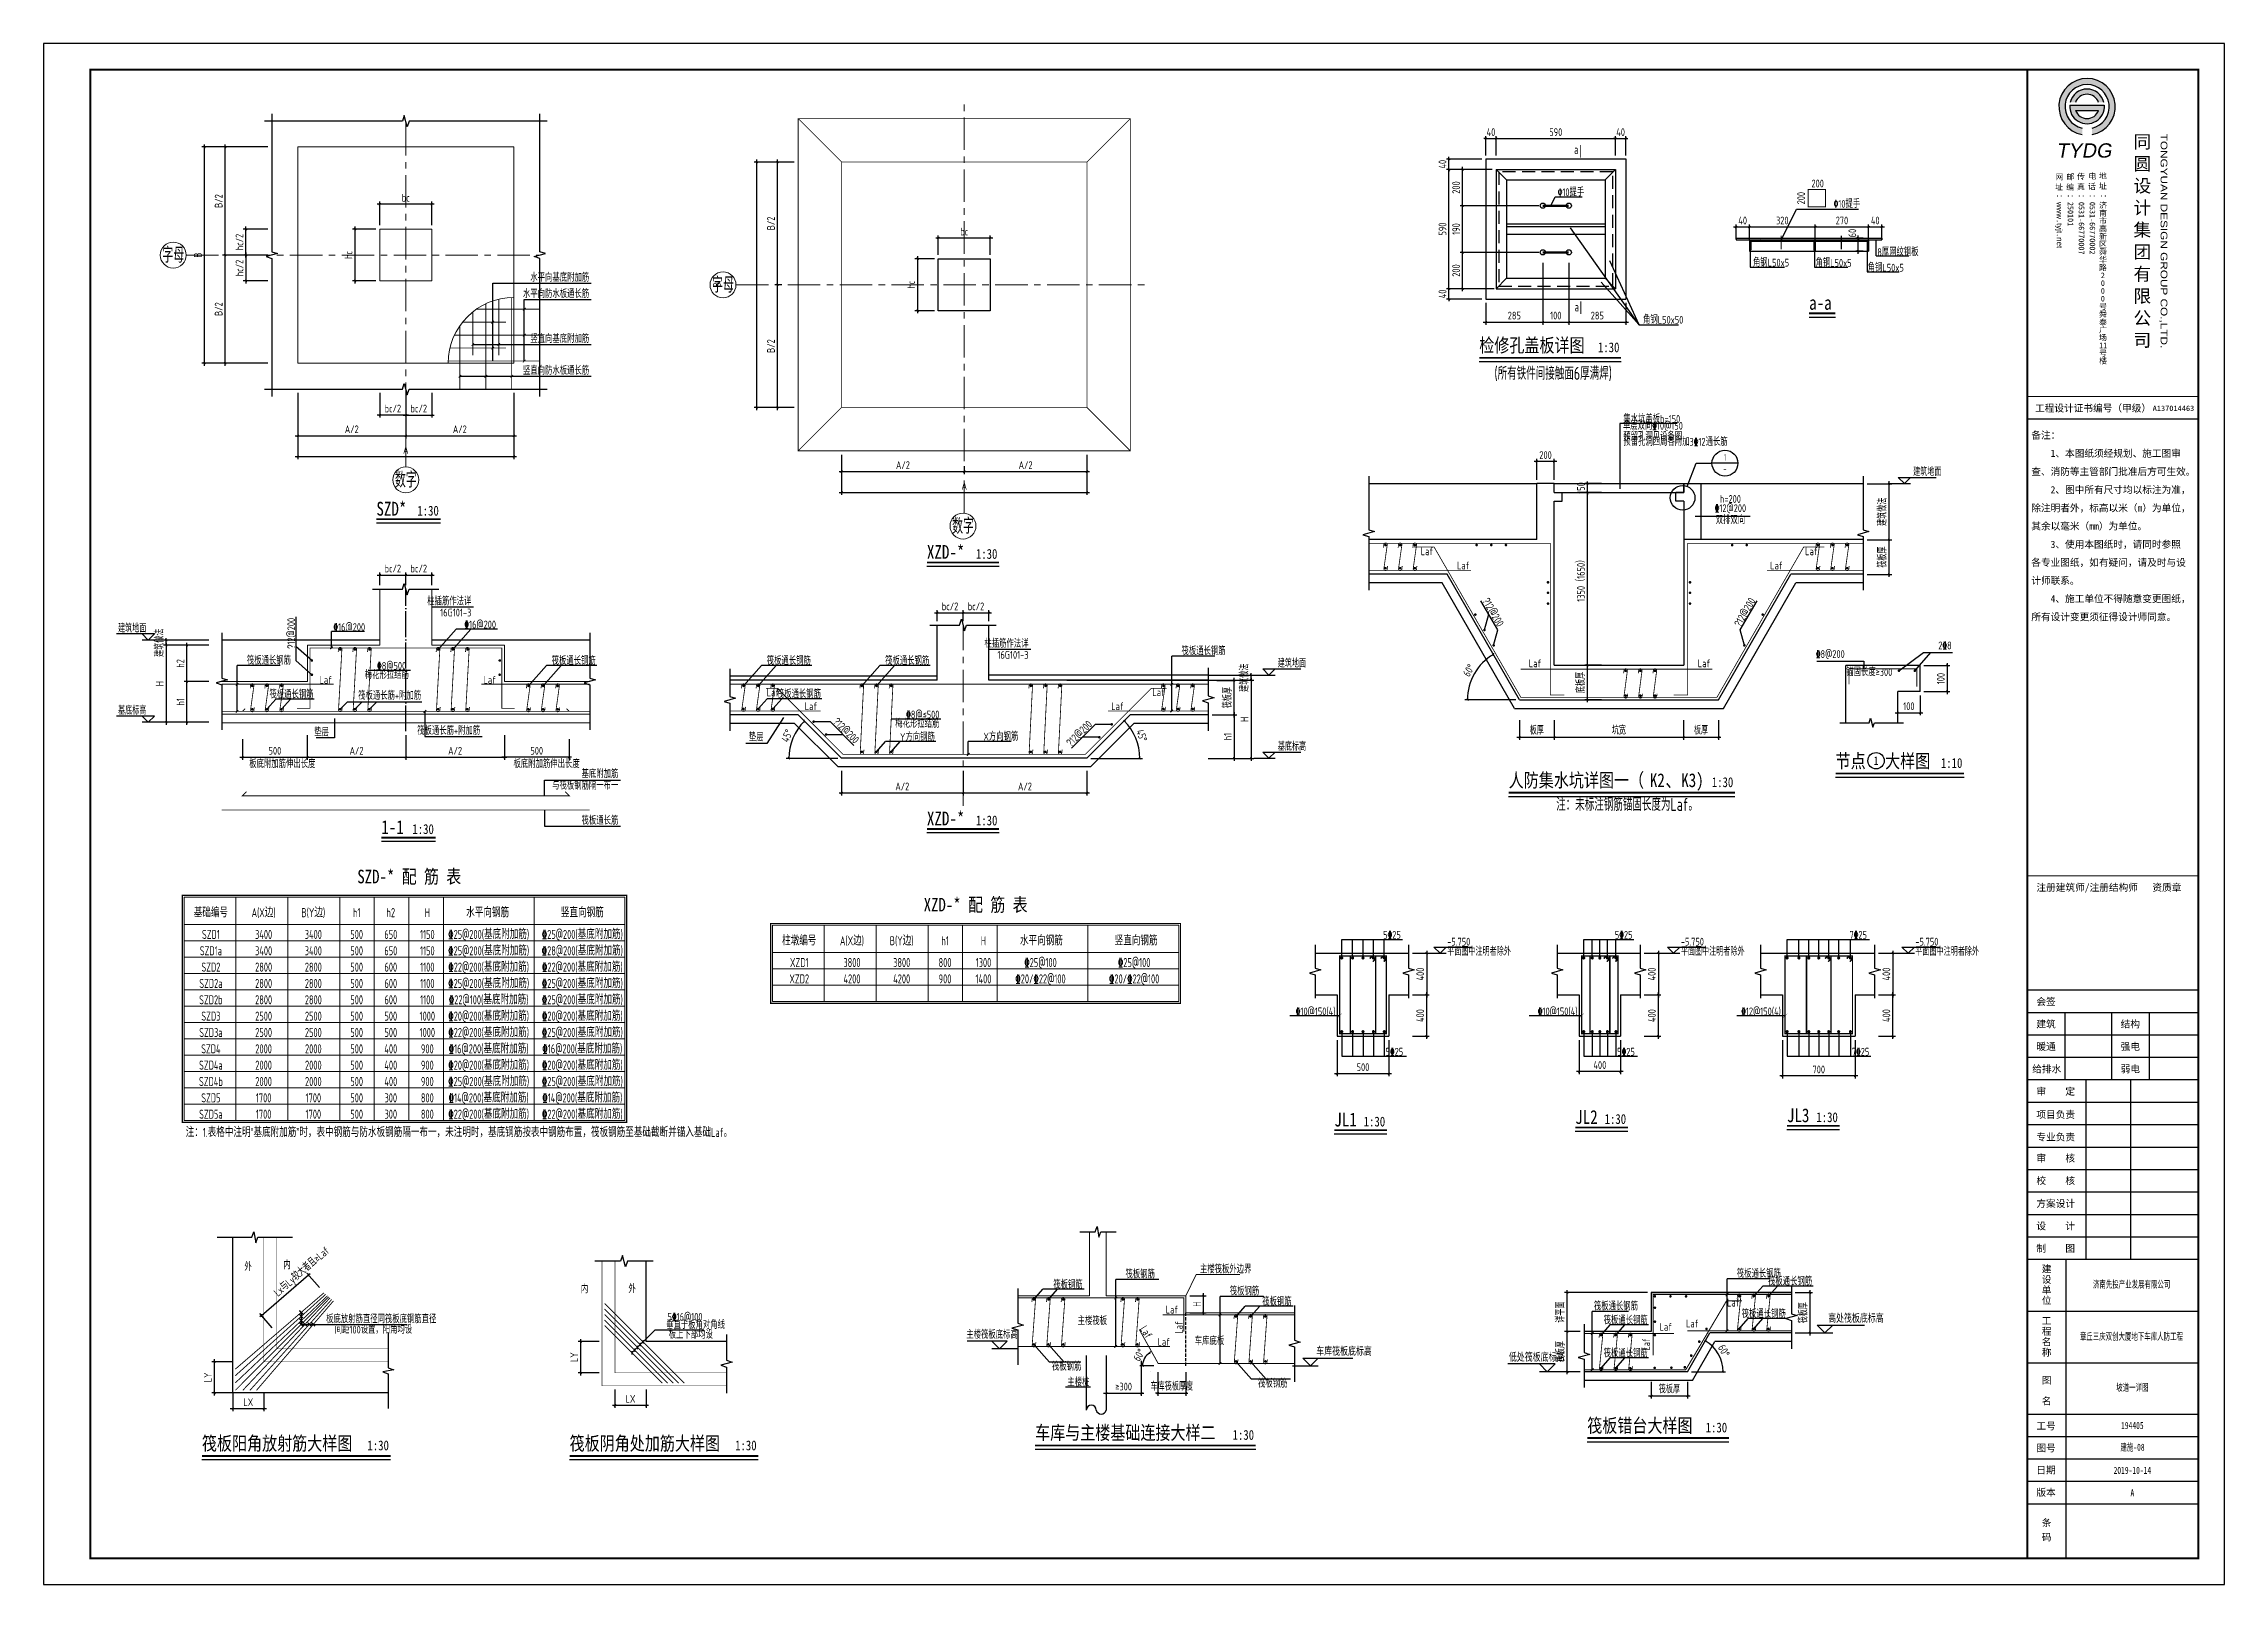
# Model space of a CAD drawing. Extents: x -502255 to 1362592, y -400300 to 332622.
# Drawn here: x -7616 to 76484, y -250804 to -191404 of the extents above; entities that cross this region are included whole.
import ezdxf
from ezdxf.enums import TextEntityAlignment as Align

# ---------------------------------------------------------------- set-up
doc = ezdxf.new("R2010")
doc.units = 0
doc.header["$LTSCALE"] = 1000
doc.header["$MEASUREMENT"] = 0
for name, pattern in [('__DASH', [0.35, 0.25, -0.1]), ('CENTER', [2, 1.25, -0.25, 0.25, -0.25]), ('DASH', [0.35, 0.25, -0.1]), ('DASHED', [0.75, 0.5, -0.25]), ('DOTE', [2.42, 2, -0.2, 0.02, -0.2])]:
    doc.linetypes.add(name, pattern=pattern)
for name, color, linetype in [('7H-详图文字', 9, 'Continuous'), ('BASE_DE_TEXT', 7, 'Continuous'), ('DETL', 7, 'Continuous'), ('DETL-REIN', 1, 'Continuous'), ('DETL-TEXT', 7, 'Continuous'), ('DIM_ELEV', 3, 'Continuous'), ('DIM_IDEN', 3, 'Continuous'), ('DIM_SYMB', 3, 'Continuous'), ('DOTE', 26, 'DOTE'), ('ECA_TK', 7, 'Continuous'), ('PUB_DIM', 3, 'Continuous'), ('PUB_TEXT', 7, 'Continuous'), ('REIN', 1, 'Continuous'), ('REINL', 1, 'Continuous'), ('TEXT', 53, 'Continuous'), ('THIN', 7, 'Continuous'), ('TITL', 7, 'Continuous'), ('tk', 7, 'Continuous'), ('WALL', 2, 'Continuous'), ('标注钢筋', 8, 'Continuous'), ('独立基础', 2, 'Continuous')]:
    doc.layers.add(name, color=color, linetype=linetype)
for name, color, linetype, lineweight in [('AXIS_DE', 253, 'CENTER', 0), ('AXIS_DE_NUM', 7, 'Continuous', 13), ('BASE_COLUM', 7, 'Continuous', 0), ('BASE_SING_XT', 7, 'Continuous', 0), ('BASE_SING_XT_REINL', 1, 'Continuous', 0), ('REIND', 1, 'Continuous', 0), ('柱', 2, 'Continuous', 18), ('柱墩', 2, 'Continuous', 18), ('筏板基础', 7, 'Continuous', 18), ('表格边线', 105, 'Continuous', 18)]:
    doc.layers.add(name, color=color, linetype=linetype, lineweight=lineweight)
doc.styles.add('_TCH_DIM', font='SIMPLEX', dxfattribs={"bigfont": 'GBCBIG'})
doc.styles.add('CCDI_T0G_01', font='arial.ttf')
doc.styles.get("Standard").update_dxf_attribs({"font": 'tssdeng2.shx', "width": 0.7, "bigfont": '@@hztxt.shx'})
doc.styles.add('SUNTXT', font='', dxfattribs={"height": 2.5})
doc.styles.add('TSSD_Axis', font='complex.shx', dxfattribs={"width": 0.7, "bigfont": 'hztxt.shx'})
doc.styles.add('TSSD_Dimension', font='tssdeng.shx', dxfattribs={"width": 0.7, "bigfont": 'Tssdchn.shx'})
doc.styles.add('TSSD_Rein', font='tssdeng2.shx', dxfattribs={"width": 0.7, "bigfont": 'hztxt.shx'})
doc.styles.add('TSSD_REIN_T3', font='tssdeng2.shx', dxfattribs={"width": 0.7, "bigfont": 'hztxt.shx'})
doc.styles.add('tyad', font='swissk.ttf', dxfattribs={"height": 2.5})
doc.styles.add('TYDG_01', font='', dxfattribs={"width": 0.8})
doc.styles.add('黑体', font='simhei.ttf', dxfattribs={"width": 0.65})
doc.styles.get('SUNTXT').set_extended_font_data('SimSun')
doc.styles.get('TYDG_01').set_extended_font_data('SimSun')
doc.dimstyles.new('TSSD_30_100', dxfattribs={"dimtxt": 300, "dimasz": 80, "dimexe": 100, "dimexo": 150, "dimgap": 100, "dimtad": 1, "dimdec": 0, "dimlfac": 0.3, "dimzin": 0, "dimdsep": 46, "dimtxsty": 'TSSD_Dimension', "dimblk": 'ARCHTICK', "dimcen": 0, "dimdle": 100, "dimclrt": 7, "dimadec": 0, "dimazin": 0, "dimtfac": 1, "dimtdec": 0, "dimtix": 1, "dimtmove": 2, "dimatfit": 3, "dimfxl": 1, "dimtolj": 1, "dimtzin": 0, "dimarcsym": 0})

msp = doc.modelspace()

# ---------------------------------------------------------------- texts
at = {"style": 'TSSD_Rein'}
for s, height, width, p in [('a', 350, 0.65, (51406.1, -195663.6)), ('a', 350, 0.65, (51428.2, -201729.7)), ('注：未标注钢筋锚固长度为Laf。', 500, 0.7, (50714.7, -220984.5, 542241866.2))]:
    msp.add_text(s, height=height, dxfattribs=dict(at, width=width)).set_placement(p)
at = {"layer": '7H-详图文字', "color": 7, "style": 'TSSD_Rein', "width": 0.7}
for s, p in [('5\x8416@100', (16445, -240638.7)), ('垂直于板角对角线', (16392.4, -240950.5)), ('板上下部均设', (16492.4, -241327.6))]:
    msp.add_text(s, height=300, dxfattribs=at).set_placement(p)
at = {"layer": 'BASE_DE_TEXT', "lineweight": 13, "style": 'TSSD_Rein', "width": 0.7}
for s, p in [('\x8412@200', (57435.2, -209555.4, -1533.8)), ('h=200', (57435.2, -209198.9, -1533.8)), ('双排双向', (57435.2, -210014.8, -1533.8))]:
    msp.add_text(s, height=300, dxfattribs=at).set_placement(p, align=Align.BOTTOM_CENTER)
for s, p in [('2\x848', (65967, -214844.9, -1533.8)), ('\x848@200', (61842.9, -215177.1, -1533.8)), ('锚固长度≥300', (63677.3, -215873.8, -1533.8))]:
    msp.add_text(s, height=300, dxfattribs=at).set_placement(p, align=Align.BOTTOM_RIGHT)
at = {"layer": 'DETL-TEXT', "style": 'TSSD_Rein', "width": 0.7}
for s, p in [('外', (128.5, -238714.7)), ('内', (1627.5, -238650.2)), ('内', (13102.9, -239573.7)), ('外', (14937.9, -239572.7)), ('板底放射筋直径同筏板底钢筋直径', (3278.9, -240730.4)), ('间距100设置，阳角均设', (3610.1, -241132.8))]:
    msp.add_text(s, height=300, dxfattribs=at).set_placement(p)
at = {"layer": 'PUB_TEXT'}
for s, height, style, width, p in [('a-a', 531.65, 'TYDG_01', 0.8, (60471.2, -201663.4)), ('检修孔盖板详图', 531.65, 'TYDG_01', 0.8, (47748.8, -203298.4)), ('1:30', 379.75, 'TYDG_01', 0.8, (52327.5, -203301.4)), ('节点', 531.65, 'TYDG_01', 0.8, (61490.7, -219328.8, -1533.8)), ('大样图', 531.65, 'TYDG_01', 0.8, (63400.5, -219328.8, -1533.8)), ('1:10', 379.75, 'TYDG_01', 0.8, (65552.5, -219328.8, -1533.8)), ('主楼筏板底标高', 300, 'TSSD_Rein', 0.7, (27966.8, -241332.3)), ('车库与主楼基础连接大样二', 531.646, 'TYDG_01', 0.8, (30620.4, -245219.6)), ('筏板错台大样图', 531.65, 'TYDG_01', 0.8, (51912.5, -244943.9)), ('1:30', 379.75, 'TYDG_01', 0.8, (56481.7, -244946.9)), ('筏板阳角放射筋大样图', 531.65, 'TYDG_01', 0.8, (-1510.9, -245633.8)), ('1:30', 379.75, 'TYDG_01', 0.8, (4873, -245636.7)), ('筏板阴角处加筋大样图', 531.65, 'TYDG_01', 0.8, (12668.5, -245633.8)), ('1:30', 379.75, 'TYDG_01', 0.8, (19052.4, -245636.7)), ('1:30', 379.75, 'TYDG_01', 0.8, (38237.7, -245231.4))]:
    msp.add_text(s, height=height, dxfattribs=dict(at, style=style, width=width)).set_placement(p)
for s, height, style, width, p, p2 in [('1', 271.9, 'TSSD_Rein', 0.393939, (57201.1, -207489.4, -1533.8), (57246.4, -207489.4, -1533.8)), ('-', 266.8, 'TSSD_Rein', 0.577778, (57161.5, -207938.9, -1533.8), (57286, -207938.9, -1533.8)), ('1', 325.3, 'TYDG_01', 0.827746, (62954.3, -219211.4, -1533.8), (63146.8, -219211.4, -1533.8))]:
    msp.add_text(s, height=height, dxfattribs=dict(at, style=style, width=width)).set_placement(p, p2, align=Align.FIT)
at = {"layer": 'PUB_TEXT', "lineweight": 13, "style": 'TSSD_Dimension', "width": 0.7}
msp.add_text('建筑地面', height=300, dxfattribs=at).set_placement((64482.1, -208066.3, -1533.8))
at = {"layer": 'PUB_TEXT', "color": 0, "style": 'TYDG_01', "width": 0.8}
for s, height, p in [('人防集水坑详图一（', 531.65, (48882.8, -220067.2, 542241866.2)), ('K3)', 531.65, (55536.6, -220067.2, 542241866.2)), ('K2', 531.65, (54326.8, -220067.2, 542241866.2)), ('、', 531.6, (54931.7, -220067.2, 542241866.2)), ('1:30', 379.75, (56717.5, -220067.2, 542241866.2))]:
    msp.add_text(s, height=height, dxfattribs=at).set_placement(p)
at = {"layer": 'PUB_TEXT', "style": '_TCH_DIM'}
for s, p in [('高处筏板底标高', (61201.4, -240716.3)), ('车库筏板底标高', (41462.3, -241988)), ('低处筏板底标高', (48889.5, -242216.3))]:
    msp.add_text(s, height=306.38, dxfattribs=at).set_placement(p)
at = {"layer": 'TEXT', "color": 0, "style": 'TSSD_Rein', "width": 0.7}
for s, p in [('水平向防水板通长筋', (13422.6, -201208.1)), ('水平向基底附加筋', (13422.6, -200579.5)), ('竖直向基底附加筋', (13422.6, -202938.9)), ('竖直向防水板通长筋', (13422.6, -204164.9)), ('柱插筋作法详', (8878.3, -213059.3)), ('16G101-3', (8878.3, -213487.9)), ('\x8416@200', (9831.8, -213948.4)), ('柱插筋作法详', (30367.4, -214691.3, 1533.8)), ('\x848@500', (6366.6, -215540.2)), ('筏板通长钢筋', (13676.6, -215351.7)), ('筏板通长钢筋', (21971.2, -215352)), ('筏板通长钢筋', (26537.7, -215352)), ('16G101-3', (30367.4, -215119.9, 1533.8)), ('梅花形拉结筋', (6469.6, -215893.2)), ('筏板通长钢筋', (2793.8, -216647.9)), ('筏板通长筋+附加筋', (6941.7, -216697)), ('筏板通长钢筋', (22360.6, -216634.2)), ('垫层', (3386.6, -218106.3)), ('筏板通长筋+附加筋', (9218.2, -218047.8)), ('梅花形拉结筋', (26929.6, -217772.2)), ('\x848@≤500', (26929.6, -217419.2)), ('Y方向钢筋', (26754.1, -218289.3)), ('基底附加筋', (14547.3, -219715.9)), ('与筏板钢筋隔一布一', (14547.3, -220159.8)), ('筏板通长筋', (14547.3, -221512.3)), ('5\x8425', (44723.4, -225913.8)), ('5\x8425', (53656.7, -225913.8)), ('7\x8425', (62699.9, -225913.8)), ('\x8410@150(4)', (42204.1, -228863.5)), ('\x8410@150(4)', (51537.4, -228863.5)), ('\x8412@150(4)', (59380.6, -228863.5)), ('5\x8425', (44815.3, -230418.8)), ('5\x8425', (53748.6, -230418.8)), ('7\x8425', (62791.9, -230418.8))]:
    msp.add_text(s, height=300, dxfattribs=at).set_placement(p, align=Align.RIGHT)
at = {"layer": 'TEXT'}
for s, height, style, width, p in [('SZD*', 531.65, 'TYDG_01', 0.8, (5217.8, -209600.7)), ('1:30', 379.75, 'TYDG_01', 0.8, (6798, -209600.7)), ('XZD-*', 531.65, 'TYDG_01', 0.8, (26447, -211266.4, 1533.8)), ('1:30', 379.75, 'TYDG_01', 0.8, (28339.1, -211266.4, 1533.8)), ('Laf', 300, 'TSSD_Rein', 0.7, (3024.5, -216082)), ('Laf', 300, 'TSSD_Rein', 0.7, (9349.5, -216082)), ('板底附加筋伸出长度', 300, 'TSSD_Rein', 0.7, (313.6, -219329.8)), ('板底附加筋伸出长度', 300, 'TSSD_Rein', 0.7, (10504.1, -219329.8)), ('XZD-*', 531.65, 'TYDG_01', 0.8, (26447, -221542.9, 1533.8)), ('1:30', 379.75, 'TYDG_01', 0.8, (28339.1, -221542.9, 1533.8)), ('1-1', 531.65, 'TYDG_01', 0.8, (5409.2, -221875.8)), ('1:30', 379.75, 'TYDG_01', 0.8, (6606.6, -221875.8)), ('JL1', 531.65, 'TYDG_01', 0.8, (42156.3, -233150.4)), ('1:30', 379.75, 'TYDG_01', 0.8, (43293.6, -233150.4)), ('JL2', 531.65, 'TYDG_01', 0.8, (51447.9, -233052.8)), ('1:30', 379.75, 'TYDG_01', 0.8, (52585.3, -233052.8)), ('JL3', 531.65, 'TYDG_01', 0.8, (59613, -232983.7)), ('1:30', 379.75, 'TYDG_01', 0.8, (60750.3, -232983.7))]:
    msp.add_text(s, height=height, dxfattribs=dict(at, style=style, width=width)).set_placement(p)
at = {"layer": 'TEXT', "color": 0, "style": 'TSSD_Rein', "width": 0.7}
for rotation, p in [(90, (2084, -213541.9)), (315, (23651, -218418.3)), (45, (32849.1, -217679.5))]:
    msp.add_text('\ue53212@200', height=300, rotation=rotation, dxfattribs=at).set_placement(p, align=Align.RIGHT)
at = {"layer": 'TEXT', "lineweight": 13, "style": 'TSSD_Dimension', "width": 0.7}
for s, p in [('建筑地面', (-4744.6, -214101.1)), ('建筑地面', (39977.5, -215452)), ('基底标高', (-4744.6, -217267.7)), ('基底标高', (39980.8, -218658.8)), ('平面图中注明者除外', (46512.1, -226560.5)), ('-5.750', (46512.1, -226176.2)), ('平面图中注明者除外', (55522.6, -226560.5)), ('-5.750', (55522.6, -226176.2)), ('平面图中注明者除外', (64565.8, -226560.5)), ('-5.750', (64565.8, -226176.2))]:
    msp.add_text(s, height=300, dxfattribs=at).set_placement(p)
at = {"layer": 'TEXT', "color": 0, "style": 'TSSD_Rein', "width": 0.7}
for s, p in [('\x8416@200', (3561.3, -214049.7)), ('筏板通长钢筋', (221.6, -215340.4, -1533.8)), ('筏板通长钢筋', (36265.2, -214976.1, -1533.8)), ('Laf', (20270.7, -216567.4, 1533.8)), ('Laf', (21735.7, -217100.2)), ('Laf', (33555.7, -217100.2)), ('Laf', (35144.7, -216560.9, 1533.8)), ('垫层', (19582, -218298.2)), ('X方向钢筋', (28627.7, -218271.2))]:
    msp.add_text(s, height=300, dxfattribs=at).set_placement(p)
at = {"layer": 'TEXT', "linetype": 'Continuous', "style": 'TYDG_01', "width": 0.8}
for s, p in [('SZD-* 配 筋 表', (6483.9, -223935.4)), ('XZD-* 配 筋 表', (28324.8, -225019.2))]:
    msp.add_text(s, height=525, dxfattribs=at).set_placement(p, align=Align.BOTTOM_CENTER)
at = {"layer": 'TEXT', "linetype": 'Continuous', "style": 'TSSD_Rein', "width": 0.7}
for s, p in [('基础编号', (-1165.2, -224906.8)), ('h2', (5772.9, -224906.8)), ('H', (7181.2, -224906.8)), ('水平向钢筋', (9507.3, -224906.8)), ('竖直向钢筋', (13158.2, -224906.8)), ('柱墩编号', (21524.4, -225990.6)), ('H', (28629.1, -225990.6)), ('水平向钢筋', (30863.6, -225990.6)), ('竖直向钢筋', (34514.5, -225990.6))]:
    msp.add_text(s, height=350, dxfattribs=at).set_placement(p, align=Align.MIDDLE_CENTER)
at = {"layer": 'TEXT', "color": 2, "linetype": 'Continuous', "style": 'TSSD_Rein', "width": 0.7}
for s, p in [('A(X边)', (868.5, -224906.8)), ('B(Y边)', (2785.6, -224906.8)), ('A(X边)', (23558, -225990.6)), ('B(Y边)', (25475.2, -225990.6)), ('h1', (27146.7, -225990.6))]:
    msp.add_text(s, height=350, dxfattribs=at).set_placement(p, align=Align.MIDDLE_CENTER)
at = {"layer": 'TEXT', "color": 3, "linetype": 'Continuous', "style": 'TSSD_Rein', "width": 0.7}
for s, p in [('h1', (4457.1, -224906.8)), ('500', (4457.1, -225746.8)), ('500', (4457.1, -226376.8)), ('500', (4457.1, -227006.8)), ('500', (4457.1, -227636.8)), ('500', (4457.1, -228266.8)), ('500', (4457.1, -228896.8)), ('500', (4457.1, -229526.8)), ('500', (4457.1, -230156.8)), ('500', (4457.1, -230786.8)), ('500', (4457.1, -231416.8)), ('500', (4457.1, -232046.8)), ('500', (4457.1, -232676.8))]:
    msp.add_text(s, height=350, dxfattribs=at).set_placement(p, align=Align.MIDDLE_CENTER)
at = {"layer": 'TEXT', "color": 1, "linetype": 'Continuous', "style": 'TSSD_Rein', "width": 0.7}
for s, p in [('SZD1a', (-1165.2, -226376.8)), ('SZD1', (-1165.2, -225746.8)), ('3400', (868.5, -225746.8)), ('3400', (868.5, -226376.8)), ('3400', (2785.6, -225746.8)), ('3400', (2785.6, -226376.8)), ('650', (5772.9, -225746.8)), ('650', (5772.9, -226376.8)), ('1150', (7181.2, -225746.8)), ('1150', (7181.2, -226376.8)), ('SZD2', (-1165.2, -227006.8)), ('2800', (868.5, -227006.8)), ('2800', (2785.6, -227006.8)), ('600', (5772.9, -227006.8)), ('1100', (7181.2, -227006.8)), ('XZD1', (21524.4, -226830.6)), ('3800', (23558, -226830.6)), ('3800', (25475.2, -226830.6)), ('800', (27146.7, -226830.6)), ('1300', (28629.1, -226830.6)), ('SZD2a', (-1165.2, -227636.8)), ('2800', (868.5, -227636.8)), ('2800', (2785.6, -227636.8)), ('600', (5772.9, -227636.8)), ('1100', (7181.2, -227636.8)), ('XZD2', (21524.4, -227460.6)), ('4200', (23558, -227460.6)), ('4200', (25475.2, -227460.6)), ('900', (27146.7, -227460.6)), ('1400', (28629.1, -227460.6)), ('SZD2b', (-1165.2, -228266.8)), ('SZD3', (-1165.2, -228896.8)), ('2800', (868.5, -228266.8)), ('2500', (868.5, -228896.8)), ('2800', (2785.6, -228266.8)), ('2500', (2785.6, -228896.8)), ('500', (5772.9, -228896.8)), ('600', (5772.9, -228266.8)), ('1000', (7181.2, -228896.8)), ('1100', (7181.2, -228266.8)), ('SZD3a', (-1165.2, -229526.8)), ('2500', (868.5, -229526.8)), ('2500', (2785.6, -229526.8)), ('500', (5772.9, -229526.8)), ('1000', (7181.2, -229526.8)), ('SZD4', (-1165.2, -230156.8)), ('2000', (868.5, -230156.8)), ('2000', (2785.6, -230156.8)), ('400', (5772.9, -230156.8)), ('900', (7181.2, -230156.8)), ('SZD4b', (-1165.2, -231416.8)), ('SZD4a', (-1165.2, -230786.8)), ('2000', (868.5, -230786.8)), ('2000', (868.5, -231416.8)), ('2000', (2785.6, -230786.8)), ('2000', (2785.6, -231416.8)), ('400', (5772.9, -230786.8)), ('400', (5772.9, -231416.8)), ('900', (7181.2, -230786.8)), ('900', (7181.2, -231416.8)), ('SZD5', (-1165.2, -232046.8)), ('1700', (868.5, -232046.8)), ('1700', (2785.6, -232046.8)), ('300', (5772.9, -232046.8)), ('800', (7181.2, -232046.8)), ('SZD5a', (-1165.2, -232676.8)), ('1700', (868.5, -232676.8)), ('1700', (2785.6, -232676.8)), ('300', (5772.9, -232676.8)), ('800', (7181.2, -232676.8))]:
    msp.add_text(s, height=350, dxfattribs=at).set_placement(p, align=Align.MIDDLE_CENTER)
at = {"layer": 'TEXT', "color": 6, "linetype": 'Continuous', "style": 'TSSD_Rein', "width": 0.7}
for s, p in [('\x8425@200(基底附加筋)', (9546, -225746.8)), ('\x8425@200(基底附加筋)', (9546, -226376.8)), ('\x8428@200(基底附加筋)', (13158.2, -226376.8)), ('\x8425@200(基底附加筋)', (13158.2, -225746.8)), ('\x8422@200(基底附加筋)', (9546, -227006.8)), ('\x8422@200(基底附加筋)', (13158.2, -227006.8)), ('\x8425@100 ', (30902.2, -226830.6)), ('\x8425@100 ', (34514.5, -226830.6)), ('\x8425@200(基底附加筋)', (9546, -227636.8)), ('\x8425@200(基底附加筋)', (13158.2, -227636.8)), ('\x8420/\x8422@100 ', (30902.2, -227460.6)), ('\x8420/\x8422@100 ', (34514.5, -227460.6)), ('\x8420@200(基底附加筋)', (9546, -228896.8)), ('\x8422@100(基底附加筋)', (9546, -228266.8)), ('\x8425@200(基底附加筋)', (13158.2, -228266.8)), ('\x8420@200(基底附加筋)', (13158.2, -228896.8)), ('\x8422@200(基底附加筋)', (9546, -229526.8)), ('\x8425@200(基底附加筋)', (13158.2, -229526.8)), ('\x8416@200(基底附加筋)', (9546, -230156.8)), ('\x8416@200(基底附加筋)', (13158.2, -230156.8)), ('\x8425@200(基底附加筋)', (9546, -231416.8)), ('\x8420@200(基底附加筋)', (9546, -230786.8)), ('\x8425@200(基底附加筋)', (13158.2, -231416.8)), ('\x8420@200(基底附加筋)', (13158.2, -230786.8)), ('\x8414@200(基底附加筋)', (9546, -232046.8)), ('\x8414@200(基底附加筋)', (13158.2, -232046.8)), ('\x8422@200(基底附加筋)', (9546, -232676.8)), ('\x8422@200(基底附加筋)', (13158.2, -232676.8))]:
    msp.add_text(s, height=350, dxfattribs=at).set_placement(p, align=Align.MIDDLE_CENTER)
at = {"layer": 'TEXT', "linetype": 'Continuous', "style": 'TSSD_Rein', "width": 0.7}
msp.add_text('注：1.表格中注明“基底附加筋”时，表中钢筋与防水板钢筋隔一布一，未注明时，基底钢筋按表中钢筋布置，筏板钢筋至基础截断并锚入基础Laf。', height=350, dxfattribs=at).set_placement((-2136.8, -233554.3))
at = {"layer": 'TEXT', "color": 7, "style": 'TSSD_Rein', "width": 0.7}
for s, p in [('主楼筏板外边界', (36978.4, -238810)), ('主楼筏板', (32261.2, -240800.7)), ('车库底板', (36779.2, -241577.2)), (' 主楼桩', (31716.3, -243167.9))]:
    msp.add_text(s, height=300, dxfattribs=at).set_placement(p)
at = {"layer": 'THIN', "style": 'TSSD_Rein', "width": 0.7}
for p in [(57785.7, -240182.2), (55185.7, -241114.2), (56204.7, -240989.9)]:
    msp.add_text('Laf', height=300, dxfattribs=at).set_placement(p, align=Align.BOTTOM_RIGHT)
at = {"layer": 'THIN', "style": 'TSSD_Rein', "width": 0.65}
msp.add_text('Laf', height=300, rotation=90, dxfattribs=at).set_placement((54428, -241316.1), align=Align.BOTTOM_RIGHT)
at = {"layer": 'tk', "char_height": 273, "attachment_point": 5, "style": '黑体'}
for s, insert, width in [('济南先投产业发展有限公司', (72906.5, -239251), 4719), ('章丘三庆双创大厦地下车库人防工程', (72898.5, -241260.5), 4719), ('坡道一详图', (72936.5, -243226.5), 4779), ('194405', (72935.5, -244679.5), 5097), ('建施-08', (72941, -245531.5), 4822), ('2019-10-14', (72935.5, -246409.5), 5097), ('A', (72935.5, -247274.5), 5097)]:
    msp.add_mtext(s, dxfattribs=dict(at, insert=insert, width=width))
at = {"layer": '标注钢筋', "color": 0, "width": 0.7}
for s, height, style, p in [('200', 300, 'TSSD_REIN_T3', (60559.7, -196947.3)), ('\x8210提手', 300, 'TSSD_REIN_T3', (50774.3, -197285.5)), ('\x8210提手', 300, 'TSSD_REIN_T3', (61416.1, -197731.8)), ('8厚网纹钢板', 300, 'TSSD_REIN_T3', (63098.1, -199593.1)), ('角钢L50x5', 300, 'TSSD_REIN_T3', (58304.4, -199998.3)), ('角钢L50x5', 300, 'TSSD_REIN_T3', (60716.2, -200006.9)), ('角钢L50x5', 300, 'TSSD_REIN_T3', (62728.5, -200192)), ('角钢L50x50', 300, 'TSSD_REIN_T3', (54065.4, -202200.1)), ('(所有铁件间接触面6厚满焊)', 500, 'TSSD_Rein', (48332.5, -204365)), ('集水坑盖板h=150', 300, 'TSSD_Rein', (53304.1, -206023.1, -1533.8)), ('预留孔洞见设备图', 300, 'TSSD_Rein', (53304.1, -206699, -1533.8)), ('Laf', 300, 'TSSD_Rein', (45490.9, -211126.9, -1533.8)), ('Laf', 300, 'TSSD_Rein', (60316.4, -211126.9, -1533.8)), ('Laf', 300, 'TSSD_Rein', (46889.9, -211672.8, -1533.8)), ('Laf', 300, 'TSSD_Rein', (58966.8, -211672.8, -1533.8)), ('Laf', 300, 'TSSD_Rein', (49660.3, -215445.8, -1533.8)), ('Laf', 300, 'TSSD_Rein', (56177.8, -215445.8, -1533.8)), ('筏板钢筋', 300, 'TSSD_Rein', (34107, -239001.9, -1533.8)), ('筏板通长钢筋', 300, 'TSSD_Rein', (57680.2, -238979.6, -1533.8)), ('筏板钢筋', 300, 'TSSD_Rein', (38128, -239657, -1533.8)), ('筏板通长钢筋', 300, 'TSSD_Rein', (52170.2, -240235.3))]:
    msp.add_text(s, height=height, dxfattribs=dict(at, style=style)).set_placement(p)
at = {"layer": '标注钢筋', "color": 0, "style": 'TSSD_REIN_T3', "width": 0.7}
msp.add_text('200', height=300, rotation=90, dxfattribs=at).set_placement((60309.8, -197600.2))
at = {"layer": '标注钢筋', "color": 0, "style": 'TSSD_Rein', "width": 0.7}
for s, p in [('单层双向\x8410@150', (53286.6, -206377.6, -1533.8)), ('预留孔洞四周各附加3\x8412通长筋', (53304.1, -206996.5, -1533.8))]:
    msp.add_text(s, height=300, dxfattribs=at).set_placement(p, align=Align.BOTTOM_LEFT)
for rotation, p in [(300, (48455.3, -213916.4, -1533.8)), (60, (58419, -212881.2, -1533.8))]:
    msp.add_text('\ue53212@200', height=300, rotation=rotation, dxfattribs=at).set_placement(p, align=Align.RIGHT)
for s, p in [('筏板钢筋', (32456.4, -239403.2)), ('筏板通长钢筋', (60585.4, -239276.9)), ('筏板钢筋', (40513.4, -240058.3)), ('筏板通长钢筋', (54246, -240776.9)), ('筏板通长钢筋', (59570.5, -240530.7)), ('筏板通长钢筋', (54246, -242051)), ('筏板钢筋', (32402.4, -242559.2)), ('筏板钢筋', (40351.9, -243214.3))]:
    msp.add_text(s, height=300, dxfattribs=at).set_placement(p, align=Align.RIGHT)
at = {"layer": '筏板基础', "ltscale": 10, "style": 'TSSD_Rein', "width": 0.7}
for rotation, p in [(360, (35656.5, -240362)), (302.873731, (34648.5, -240956.1)), (360, (35342.5, -241606)), (90, (36313.4, -241137.2))]:
    msp.add_text('Laf', height=300, rotation=rotation, dxfattribs=at).set_placement(p)

# ---------------------------------------------------------------- blocks, each defined once
blk = doc.blocks.new('_ArchTick')
at = {"color": 0, "linetype": 'ByBlock', "const_width": 0.4}
blk.add_lwpolyline([(-0.5, -0.5), (0.5, 0.5)], dxfattribs=at)
blk = doc.blocks.new('*D598')
at = {"layer": 'Defpoints', "color": 0, "transparency": 16777216}
for p in [(54, -218065), (2554, -218065), (2554, -218915)]:
    blk.add_point(p, dxfattribs=at)
at = {"layer": 'PUB_DIM', "color": 0, "lineweight": -2, "transparency": 16777216}
for p, q in [((54, -218215), (54, -219015)), ((2554, -218215), (2554, -219015)), ((-46, -218915), (2654, -218915))]:
    blk.add_line(p, q, dxfattribs=at)
at = {"layer": 'PUB_DIM', "color": 0, "lineweight": -2, "transparency": 16777216, "xscale": 80, "yscale": 80, "zscale": 80, "rotation": 180}
blk.add_blockref('_ArchTick', (54, -218915), dxfattribs=at)
at = {"layer": 'PUB_DIM', "color": 0, "lineweight": -2, "transparency": 16777216, "xscale": 80, "yscale": 80, "zscale": 80}
blk.add_blockref('_ArchTick', (2554, -218915), dxfattribs=at)
at = {"layer": 'PUB_DIM', "color": 7, "transparency": 16777216, "insert": (1304, -218665), "char_height": 300, "attachment_point": 5, "style": 'TSSD_Dimension'}
blk.add_mtext('\\A1;500', dxfattribs=at)
blk = doc.blocks.new('*D599')
at = {"layer": 'Defpoints', "color": 0, "transparency": 16777216}
for p in [(37299, -215950), (38299, -215950), (37299, -217283)]:
    blk.add_point(p, dxfattribs=at)
at = {"layer": 'PUB_DIM', "color": 0, "lineweight": -2, "transparency": 16777216}
for p, q in [((37449, -215950), (38399, -215950)), ((38299, -217383), (38299, -215850)), ((37449, -217283), (38399, -217283))]:
    blk.add_line(p, q, dxfattribs=at)
at = {"layer": 'PUB_DIM', "color": 0, "lineweight": -2, "transparency": 16777216, "xscale": 80, "yscale": 80, "zscale": 80}
for p, rotation in [((38299, -215950), 90), ((38299, -217283), 270)]:
    blk.add_blockref('_ArchTick', p, dxfattribs=dict(at, rotation=rotation))
at = {"layer": 'PUB_DIM', "color": 7, "transparency": 16777216, "insert": (38049, -216617), "char_height": 300, "attachment_point": 5, "rotation": 90, "style": 'TSSD_Dimension'}
blk.add_mtext('\\A1;筏板厚', dxfattribs=at)
blk = doc.blocks.new('*D600')
at = {"layer": 'Defpoints', "color": 0, "transparency": 16777216}
for p in [(37149, -215950), (37149, -218958), (38949, -218958)]:
    blk.add_point(p, dxfattribs=at)
at = {"layer": 'PUB_DIM', "color": 0, "lineweight": -2, "transparency": 16777216}
for p, q in [((37299, -215950), (39049, -215950)), ((38949, -215850), (38949, -219058)), ((37299, -218958), (39049, -218958))]:
    blk.add_line(p, q, dxfattribs=at)
at = {"layer": 'PUB_DIM', "color": 0, "lineweight": -2, "transparency": 16777216, "xscale": 80, "yscale": 80, "zscale": 80}
for p, rotation in [((38949, -215950), 90), ((38949, -218958), 270)]:
    blk.add_blockref('_ArchTick', p, dxfattribs=dict(at, rotation=rotation))
at = {"layer": 'PUB_DIM', "color": 7, "transparency": 16777216, "insert": (38699, -217454), "char_height": 300, "attachment_point": 5, "rotation": 90, "style": 'TSSD_Dimension'}
blk.add_mtext('\\A1;H', dxfattribs=at)
blk = doc.blocks.new('*D601')
at = {"layer": 'Defpoints', "color": 0, "transparency": 16777216}
for p in [(37149, -215751), (37949, -215950), (38949, -215751)]:
    blk.add_point(p, dxfattribs=at)
at = {"layer": 'PUB_DIM', "color": 0, "lineweight": -2, "transparency": 16777216}
for p, q in [((37299, -215751), (39049, -215751)), ((38099, -215950), (39049, -215950)), ((38949, -215751), (38949, -215671)), ((38949, -215950), (38949, -215751)), ((38949, -215950), (38949, -216030))]:
    blk.add_line(p, q, dxfattribs=at)
at = {"layer": 'PUB_DIM', "color": 0, "lineweight": -2, "transparency": 16777216, "xscale": 80, "yscale": 80, "zscale": 80}
for p, rotation in [((38949, -215751), 270), ((38949, -215950), 90)]:
    blk.add_blockref('_ArchTick', p, dxfattribs=dict(at, rotation=rotation))
at = {"layer": 'PUB_DIM', "color": 7, "transparency": 16777216, "insert": (38699, -215851), "char_height": 300, "attachment_point": 5, "rotation": 90, "style": 'TSSD_Dimension'}
blk.add_mtext('\\A1;建筑做法', dxfattribs=at)
blk = doc.blocks.new('*D602')
at = {"layer": 'Defpoints', "color": 0, "transparency": 16777216}
for p in [(37299, -217284, -1534), (37299, -218958, -1534), (38299, -218958)]:
    blk.add_point(p, dxfattribs=at)
at = {"layer": 'PUB_DIM', "color": 0, "lineweight": -2, "transparency": 16777216}
for p, q in [((37449, -217284), (38399, -217284)), ((38299, -217184), (38299, -219058)), ((37449, -218958), (38399, -218958))]:
    blk.add_line(p, q, dxfattribs=at)
at = {"layer": 'PUB_DIM', "color": 0, "lineweight": -2, "transparency": 16777216, "xscale": 80, "yscale": 80, "zscale": 80}
for p, rotation in [((38299, -217284), 90), ((38299, -218958), 270)]:
    blk.add_blockref('_ArchTick', p, dxfattribs=dict(at, rotation=rotation))
at = {"layer": 'PUB_DIM', "color": 7, "transparency": 16777216, "insert": (38049, -218121), "char_height": 300, "attachment_point": 5, "rotation": 90, "style": 'TSSD_Dimension'}
blk.add_mtext('\\A1;h1', dxfattribs=at)
blk = doc.blocks.new('*D603')
at = {"layer": 'Defpoints', "color": 0, "transparency": 16777216}
for p in [(34292, -217284, -1534), (34589, -218430), (23158, -218958, -1534), (32618, -218958, -1534), (32618, -218958, -1534)]:
    blk.add_point(p, dxfattribs=at)
at = {"layer": 'PUB_DIM', "color": 0, "lineweight": -2, "transparency": 16777216}
blk.add_line((32768, -218958), (34758, -218958), dxfattribs=at)
blk.add_arc((32618, -218958), 2041, 360, 45, dxfattribs=at)
at = {"layer": 'PUB_DIM', "color": 0, "lineweight": -2, "transparency": 16777216, "xscale": 80, "yscale": 80, "zscale": 80}
for p, rotation in [((34061, -217515), 134.9999999999955), ((34658, -218958), 269.9999999999999)]:
    blk.add_blockref('_ArchTick', p, dxfattribs=dict(at, rotation=rotation))
at = {"layer": 'PUB_DIM', "color": 7, "transparency": 16777216, "insert": (34734, -218081), "char_height": 300, "attachment_point": 5, "rotation": 292.5, "style": 'TSSD_Dimension'}
blk.add_mtext('\\A1;45°', dxfattribs=at)
blk = doc.blocks.new('*D604')
at = {"layer": 'Defpoints', "color": 0, "transparency": 16777216}
for p in [(21484, -217284, -1534), (21399, -217942), (23158, -218958, -1534), (23158, -218958, -1534), (32618, -218958, -1534)]:
    blk.add_point(p, dxfattribs=at)
at = {"layer": 'PUB_DIM', "color": 0, "lineweight": -2, "transparency": 16777216}
blk.add_line((23008, -218958), (21026, -218958), dxfattribs=at)
blk.add_arc((23158, -218958), 2032, 135, 180, dxfattribs=at)
at = {"layer": 'PUB_DIM', "color": 0, "lineweight": -2, "transparency": 16777216, "xscale": 80, "yscale": 80, "zscale": 80}
for p, rotation in [((21721, -217521), 44.99999999999896), ((21126, -218958), 269.9999999999999)]:
    blk.add_blockref('_ArchTick', p, dxfattribs=dict(at, rotation=rotation))
at = {"layer": 'PUB_DIM', "color": 7, "transparency": 16777216, "insert": (21050, -218085), "char_height": 300, "attachment_point": 5, "rotation": 67.5, "style": 'TSSD_Dimension'}
blk.add_mtext('\\A1;45°', dxfattribs=at)
blk = doc.blocks.new('*D605')
at = {"layer": 'Defpoints', "color": 0, "transparency": 16777216}
for p in [(20684, -200702), (20999, -200702, -161), (21484, -205429)]:
    blk.add_point(p, dxfattribs=at)
at = {"layer": 'PUB_DIM', "color": 0, "lineweight": -2, "transparency": 16777216}
for p, q in [((20849, -200702), (20584, -200702)), ((20684, -205529), (20684, -200602)), ((21334, -205429), (20584, -205429))]:
    blk.add_line(p, q, dxfattribs=at)
at = {"layer": 'PUB_DIM', "color": 0, "lineweight": -2, "transparency": 16777216, "xscale": 80, "yscale": 80, "zscale": 80}
for p, rotation in [((20684, -200702), 90), ((20684, -205429), 270)]:
    blk.add_blockref('_ArchTick', p, dxfattribs=dict(at, rotation=rotation))
at = {"layer": 'PUB_DIM', "color": 7, "transparency": 16777216, "insert": (20434, -203065), "char_height": 300, "attachment_point": 5, "rotation": 90, "style": 'TSSD_Dimension'}
blk.add_mtext('\\A1;B/2', dxfattribs=at)
blk = doc.blocks.new('*D606')
at = {"layer": 'Defpoints', "color": 0, "transparency": 16777216}
for p in [(20684, -195969), (21484, -195969), (20999, -200702, -161)]:
    blk.add_point(p, dxfattribs=at)
at = {"layer": 'PUB_DIM', "color": 0, "lineweight": -2, "transparency": 16777216}
for p, q in [((20684, -200802), (20684, -195869)), ((21334, -195969), (20584, -195969)), ((20849, -200702), (20584, -200702))]:
    blk.add_line(p, q, dxfattribs=at)
at = {"layer": 'PUB_DIM', "color": 0, "lineweight": -2, "transparency": 16777216, "xscale": 80, "yscale": 80, "zscale": 80}
for p, rotation in [((20684, -195969), 90), ((20684, -200702), 270)]:
    blk.add_blockref('_ArchTick', p, dxfattribs=dict(at, rotation=rotation))
at = {"layer": 'PUB_DIM', "color": 7, "transparency": 16777216, "insert": (20434, -198335), "char_height": 300, "attachment_point": 5, "rotation": 90, "style": 'TSSD_Dimension'}
blk.add_mtext('\\A1;B/2', dxfattribs=at)
blk = doc.blocks.new('*D607')
at = {"layer": 'Defpoints', "color": 0, "transparency": 16777216}
for p in [(19884, -195969), (21484, -195969), (21484, -205429)]:
    blk.add_point(p, dxfattribs=at)
at = {"layer": 'PUB_DIM', "color": 0, "lineweight": -2, "transparency": 16777216}
for p, q in [((19884, -205529), (19884, -195869)), ((21334, -195969), (19784, -195969)), ((21334, -205429), (19784, -205429))]:
    blk.add_line(p, q, dxfattribs=at)
at = {"layer": 'PUB_DIM', "color": 0, "lineweight": -2, "transparency": 16777216, "xscale": 80, "yscale": 80, "zscale": 80}
for p, rotation in [((19884, -195969), 90), ((19884, -205429), 270)]:
    blk.add_blockref('_ArchTick', p, dxfattribs=dict(at, rotation=rotation))
at = {"layer": 'PUB_DIM', "color": 7, "transparency": 16777216, "insert": (18345, -200699), "char_height": 300, "attachment_point": 5, "rotation": 90, "style": 'TSSD_Dimension'}
blk.add_mtext('\\A1;B', dxfattribs=at)
blk = doc.blocks.new('ts_axno')
at = {"color": 0, "linetype": 'ByBlock', "lineweight": -2}
blk.add_circle((0, 0), 0.5, dxfattribs=at)
at = {"color": 0, "linetype": 'ByBlock', "lineweight": -2, "style": 'TSSD_Axis', "width": 0.7}
blk.add_attdef('A', text='', height=0.6, dxfattribs=at).set_placement((0, 0), align=Align.MIDDLE_CENTER)
blk = doc.blocks.new('*D608')
at = {"layer": 'Defpoints', "color": 0, "transparency": 16777216}
for p in [(23158, -207103), (27888, -207545), (27888, -207903)]:
    blk.add_point(p, dxfattribs=at)
at = {"layer": 'PUB_DIM', "color": 0, "lineweight": -2, "transparency": 16777216}
for p, q in [((23158, -207253), (23158, -208003)), ((27888, -207695), (27888, -208003)), ((23058, -207903), (27988, -207903))]:
    blk.add_line(p, q, dxfattribs=at)
at = {"layer": 'PUB_DIM', "color": 0, "lineweight": -2, "transparency": 16777216, "xscale": 80, "yscale": 80, "zscale": 80, "rotation": 180}
blk.add_blockref('_ArchTick', (23158, -207903), dxfattribs=at)
at = {"layer": 'PUB_DIM', "color": 0, "lineweight": -2, "transparency": 16777216, "xscale": 80, "yscale": 80, "zscale": 80}
blk.add_blockref('_ArchTick', (27888, -207903), dxfattribs=at)
at = {"layer": 'PUB_DIM', "color": 7, "transparency": 16777216, "insert": (25523, -207653), "char_height": 300, "attachment_point": 5, "style": 'TSSD_Dimension'}
blk.add_mtext('\\A1;A/2', dxfattribs=at)
blk = doc.blocks.new('*D609')
at = {"layer": 'Defpoints', "color": 0, "transparency": 16777216}
for p in [(27888, -207545), (32618, -207103), (32618, -207903)]:
    blk.add_point(p, dxfattribs=at)
at = {"layer": 'PUB_DIM', "color": 0, "lineweight": -2, "transparency": 16777216}
for p, q in [((27888, -207695), (27888, -208003)), ((32618, -207253), (32618, -208003)), ((27788, -207903), (32718, -207903))]:
    blk.add_line(p, q, dxfattribs=at)
at = {"layer": 'PUB_DIM', "color": 0, "lineweight": -2, "transparency": 16777216, "xscale": 80, "yscale": 80, "zscale": 80, "rotation": 180}
blk.add_blockref('_ArchTick', (27888, -207903), dxfattribs=at)
at = {"layer": 'PUB_DIM', "color": 0, "lineweight": -2, "transparency": 16777216, "xscale": 80, "yscale": 80, "zscale": 80}
blk.add_blockref('_ArchTick', (32618, -207903), dxfattribs=at)
at = {"layer": 'PUB_DIM', "color": 7, "transparency": 16777216, "insert": (30253, -207653), "char_height": 300, "attachment_point": 5, "style": 'TSSD_Dimension'}
blk.add_mtext('\\A1;A/2', dxfattribs=at)
blk = doc.blocks.new('*D610')
at = {"layer": 'Defpoints', "color": 0, "transparency": 16777216}
for p in [(23158, -207103), (32618, -207103), (32618, -208703)]:
    blk.add_point(p, dxfattribs=at)
at = {"layer": 'PUB_DIM', "color": 0, "lineweight": -2, "transparency": 16777216}
for p, q in [((23158, -207253), (23158, -208803)), ((32618, -207253), (32618, -208803)), ((23058, -208703), (32718, -208703))]:
    blk.add_line(p, q, dxfattribs=at)
at = {"layer": 'PUB_DIM', "color": 0, "lineweight": -2, "transparency": 16777216, "xscale": 80, "yscale": 80, "zscale": 80, "rotation": 180}
blk.add_blockref('_ArchTick', (23158, -208703), dxfattribs=at)
at = {"layer": 'PUB_DIM', "color": 0, "lineweight": -2, "transparency": 16777216, "xscale": 80, "yscale": 80, "zscale": 80}
blk.add_blockref('_ArchTick', (32618, -208703), dxfattribs=at)
at = {"layer": 'PUB_DIM', "color": 7, "transparency": 16777216, "insert": (27888, -208453), "char_height": 300, "attachment_point": 5, "style": 'TSSD_Dimension'}
blk.add_mtext('\\A1;A', dxfattribs=at)
blk = doc.blocks.new('*D611')
at = {"layer": 'Defpoints', "color": 0, "transparency": 16777216}
for p in [(23158, -219291), (27840, -219291), (27840, -220291)]:
    blk.add_point(p, dxfattribs=at)
at = {"layer": 'PUB_DIM', "color": 0, "lineweight": -2, "transparency": 16777216}
for p, q in [((23158, -219441), (23158, -220391)), ((27840, -219441), (27840, -220391)), ((23058, -220291), (27940, -220291))]:
    blk.add_line(p, q, dxfattribs=at)
at = {"layer": 'PUB_DIM', "color": 0, "lineweight": -2, "transparency": 16777216, "xscale": 80, "yscale": 80, "zscale": 80, "rotation": 180}
blk.add_blockref('_ArchTick', (23158, -220291), dxfattribs=at)
at = {"layer": 'PUB_DIM', "color": 0, "lineweight": -2, "transparency": 16777216, "xscale": 80, "yscale": 80, "zscale": 80}
blk.add_blockref('_ArchTick', (27840, -220291), dxfattribs=at)
at = {"layer": 'PUB_DIM', "color": 7, "transparency": 16777216, "insert": (25499, -220041), "char_height": 300, "attachment_point": 5, "style": 'TSSD_Dimension'}
blk.add_mtext('\\A1;A/2', dxfattribs=at)
blk = doc.blocks.new('*D612')
at = {"layer": 'Defpoints', "color": 0, "transparency": 16777216}
for p in [(27840, -219291), (32618, -219291), (32618, -220291)]:
    blk.add_point(p, dxfattribs=at)
at = {"layer": 'PUB_DIM', "color": 0, "lineweight": -2, "transparency": 16777216}
for p, q in [((27840, -219441), (27840, -220391)), ((32618, -219441), (32618, -220391)), ((27740, -220291), (32718, -220291))]:
    blk.add_line(p, q, dxfattribs=at)
at = {"layer": 'PUB_DIM', "color": 0, "lineweight": -2, "transparency": 16777216, "xscale": 80, "yscale": 80, "zscale": 80, "rotation": 180}
blk.add_blockref('_ArchTick', (27840, -220291), dxfattribs=at)
at = {"layer": 'PUB_DIM', "color": 0, "lineweight": -2, "transparency": 16777216, "xscale": 80, "yscale": 80, "zscale": 80}
blk.add_blockref('_ArchTick', (32618, -220291), dxfattribs=at)
at = {"layer": 'PUB_DIM', "color": 7, "transparency": 16777216, "insert": (30229, -220041), "char_height": 300, "attachment_point": 5, "style": 'TSSD_Dimension'}
blk.add_mtext('\\A1;A/2', dxfattribs=at)
blk = doc.blocks.new('*D613')
at = {"layer": 'Defpoints', "color": 0, "transparency": 16777216}
for p in [(26888, -199700), (26088, -201700), (26888, -201700)]:
    blk.add_point(p, dxfattribs=at)
at = {"layer": 'PUB_DIM', "color": 0, "lineweight": -2, "transparency": 16777216}
for p, q in [((26738, -199700), (25988, -199700)), ((26088, -199600), (26088, -201800)), ((26738, -201700), (25988, -201700))]:
    blk.add_line(p, q, dxfattribs=at)
at = {"layer": 'PUB_DIM', "color": 0, "lineweight": -2, "transparency": 16777216, "xscale": 80, "yscale": 80, "zscale": 80}
for p, rotation in [((26088, -199700), 90), ((26088, -201700), 270)]:
    blk.add_blockref('_ArchTick', p, dxfattribs=dict(at, rotation=rotation))
at = {"layer": 'PUB_DIM', "color": 7, "transparency": 16777216, "insert": (25838, -200700), "char_height": 300, "attachment_point": 5, "rotation": 90, "style": 'TSSD_Dimension'}
blk.add_mtext('\\A1;hc', dxfattribs=at)
blk = doc.blocks.new('*D614')
at = {"layer": 'Defpoints', "color": 0, "transparency": 16777216}
for p in [(26888, -198900), (26888, -199700), (28888, -199700)]:
    blk.add_point(p, dxfattribs=at)
at = {"layer": 'PUB_DIM', "color": 0, "lineweight": -2, "transparency": 16777216}
for p, q in [((28988, -198900), (26788, -198900)), ((26888, -199550), (26888, -198800)), ((28888, -199550), (28888, -198800))]:
    blk.add_line(p, q, dxfattribs=at)
at = {"layer": 'PUB_DIM', "color": 0, "lineweight": -2, "transparency": 16777216, "xscale": 80, "yscale": 80, "zscale": 80, "rotation": 180}
blk.add_blockref('_ArchTick', (26888, -198900), dxfattribs=at)
at = {"layer": 'PUB_DIM', "color": 0, "lineweight": -2, "transparency": 16777216, "xscale": 80, "yscale": 80, "zscale": 80}
blk.add_blockref('_ArchTick', (28888, -198900), dxfattribs=at)
at = {"layer": 'PUB_DIM', "color": 7, "transparency": 16777216, "insert": (27888, -198650), "char_height": 300, "attachment_point": 5, "style": 'TSSD_Dimension'}
blk.add_mtext('\\A1;bc', dxfattribs=at)
blk = doc.blocks.new('*D615')
at = {"layer": 'Defpoints', "color": 0, "transparency": 16777216}
for p in [(27840, -213348), (26840, -213818, 1534), (27840, -213818)]:
    blk.add_point(p, dxfattribs=at)
at = {"layer": 'PUB_DIM', "color": 0, "lineweight": -2, "transparency": 16777216}
for p, q in [((26740, -213348), (27940, -213348)), ((26840, -213668), (26840, -213248)), ((27840, -213668), (27840, -213248))]:
    blk.add_line(p, q, dxfattribs=at)
at = {"layer": 'PUB_DIM', "color": 0, "lineweight": -2, "transparency": 16777216, "xscale": 80, "yscale": 80, "zscale": 80, "rotation": 180}
blk.add_blockref('_ArchTick', (26840, -213348), dxfattribs=at)
at = {"layer": 'PUB_DIM', "color": 0, "lineweight": -2, "transparency": 16777216, "xscale": 80, "yscale": 80, "zscale": 80}
blk.add_blockref('_ArchTick', (27840, -213348), dxfattribs=at)
at = {"layer": 'PUB_DIM', "color": 7, "transparency": 16777216, "insert": (27340, -213098), "char_height": 300, "attachment_point": 5, "style": 'TSSD_Dimension'}
blk.add_mtext('\\A1;bc/2', dxfattribs=at)
blk = doc.blocks.new('*D616')
at = {"layer": 'Defpoints', "color": 0, "transparency": 16777216}
for p in [(28840, -213348), (27840, -213818), (28840, -213818, 1534)]:
    blk.add_point(p, dxfattribs=at)
at = {"layer": 'PUB_DIM', "color": 0, "lineweight": -2, "transparency": 16777216}
for p, q in [((27740, -213348), (28940, -213348)), ((27840, -213668), (27840, -213248)), ((28840, -213668), (28840, -213248))]:
    blk.add_line(p, q, dxfattribs=at)
at = {"layer": 'PUB_DIM', "color": 0, "lineweight": -2, "transparency": 16777216, "xscale": 80, "yscale": 80, "zscale": 80, "rotation": 180}
blk.add_blockref('_ArchTick', (27840, -213348), dxfattribs=at)
at = {"layer": 'PUB_DIM', "color": 0, "lineweight": -2, "transparency": 16777216, "xscale": 80, "yscale": 80, "zscale": 80}
blk.add_blockref('_ArchTick', (28840, -213348), dxfattribs=at)
at = {"layer": 'PUB_DIM', "color": 7, "transparency": 16777216, "insert": (28340, -213098), "char_height": 300, "attachment_point": 5, "style": 'TSSD_Dimension'}
blk.add_mtext('\\A1;bc/2', dxfattribs=at)
blk = doc.blocks.new('*D617')
at = {"layer": 'Defpoints', "color": 0, "transparency": 16777216}
for p in [(-616, -199555), (1184, -199555), (1184, -203722)]:
    blk.add_point(p, dxfattribs=at)
at = {"layer": 'PUB_DIM', "color": 0, "lineweight": -2, "transparency": 16777216}
for p, q in [((1034, -199555), (-716, -199555)), ((-616, -203822), (-616, -199455)), ((1034, -203722), (-716, -203722))]:
    blk.add_line(p, q, dxfattribs=at)
at = {"layer": 'PUB_DIM', "color": 0, "lineweight": -2, "transparency": 16777216, "xscale": 80, "yscale": 80, "zscale": 80}
for p, rotation in [((-616, -199555), 90), ((-616, -203722), 270)]:
    blk.add_blockref('_ArchTick', p, dxfattribs=dict(at, rotation=rotation))
at = {"layer": 'PUB_DIM', "color": 7, "transparency": 16777216, "insert": (-866, -201639), "char_height": 300, "attachment_point": 5, "rotation": 90, "style": 'TSSD_Dimension'}
blk.add_mtext('\\A1;B/2', dxfattribs=at)
blk = doc.blocks.new('*D618')
at = {"layer": 'Defpoints', "color": 0, "transparency": 16777216}
for p in [(-616, -195389), (1184, -195389), (1184, -199555)]:
    blk.add_point(p, dxfattribs=at)
at = {"layer": 'PUB_DIM', "color": 0, "lineweight": -2, "transparency": 16777216}
for p, q in [((1034, -195389), (-716, -195389)), ((-616, -199655), (-616, -195289)), ((1034, -199555), (-716, -199555))]:
    blk.add_line(p, q, dxfattribs=at)
at = {"layer": 'PUB_DIM', "color": 0, "lineweight": -2, "transparency": 16777216, "xscale": 80, "yscale": 80, "zscale": 80}
for p, rotation in [((-616, -195389), 90), ((-616, -199555), 270)]:
    blk.add_blockref('_ArchTick', p, dxfattribs=dict(at, rotation=rotation))
at = {"layer": 'PUB_DIM', "color": 7, "transparency": 16777216, "insert": (-866, -197472), "char_height": 300, "attachment_point": 5, "rotation": 90, "style": 'TSSD_Dimension'}
blk.add_mtext('\\A1;B/2', dxfattribs=at)
blk = doc.blocks.new('*D619')
at = {"layer": 'Defpoints', "color": 0, "transparency": 16777216}
for p in [(1184, -199555), (184, -200555), (1184, -200555)]:
    blk.add_point(p, dxfattribs=at)
at = {"layer": 'PUB_DIM', "color": 0, "lineweight": -2, "transparency": 16777216}
for p, q in [((1034, -199555), (84, -199555)), ((184, -199455), (184, -200655)), ((1034, -200555), (84, -200555))]:
    blk.add_line(p, q, dxfattribs=at)
at = {"layer": 'PUB_DIM', "color": 0, "lineweight": -2, "transparency": 16777216, "xscale": 80, "yscale": 80, "zscale": 80}
for p, rotation in [((184, -199555), 90), ((184, -200555), 270)]:
    blk.add_blockref('_ArchTick', p, dxfattribs=dict(at, rotation=rotation))
at = {"layer": 'PUB_DIM', "color": 7, "transparency": 16777216, "insert": (-66, -200055), "char_height": 300, "attachment_point": 5, "rotation": 90, "style": 'TSSD_Dimension'}
blk.add_mtext('\\A1;hc/2', dxfattribs=at)
blk = doc.blocks.new('*D620')
at = {"layer": 'Defpoints', "color": 0, "transparency": 16777216}
for p in [(184, -198555), (1184, -198555), (1184, -199555)]:
    blk.add_point(p, dxfattribs=at)
at = {"layer": 'PUB_DIM', "color": 0, "lineweight": -2, "transparency": 16777216}
for p, q in [((184, -199655), (184, -198455)), ((1034, -198555), (84, -198555)), ((1034, -199555), (84, -199555))]:
    blk.add_line(p, q, dxfattribs=at)
at = {"layer": 'PUB_DIM', "color": 0, "lineweight": -2, "transparency": 16777216, "xscale": 80, "yscale": 80, "zscale": 80}
for p, rotation in [((184, -198555), 90), ((184, -199555), 270)]:
    blk.add_blockref('_ArchTick', p, dxfattribs=dict(at, rotation=rotation))
at = {"layer": 'PUB_DIM', "color": 7, "transparency": 16777216, "insert": (-66, -199055), "char_height": 300, "attachment_point": 5, "rotation": 90, "style": 'TSSD_Dimension'}
blk.add_mtext('\\A1;hc/2', dxfattribs=at)
blk = doc.blocks.new('*D621')
at = {"layer": 'Defpoints', "color": 0, "transparency": 16777216}
for p in [(-1416, -195389), (1184, -195389), (1184, -203722)]:
    blk.add_point(p, dxfattribs=at)
at = {"layer": 'PUB_DIM', "color": 0, "lineweight": -2, "transparency": 16777216}
for p, q in [((1034, -195389), (-1516, -195389)), ((-1416, -203822), (-1416, -195289)), ((1034, -203722), (-1516, -203722))]:
    blk.add_line(p, q, dxfattribs=at)
at = {"layer": 'PUB_DIM', "color": 0, "lineweight": -2, "transparency": 16777216, "xscale": 80, "yscale": 80, "zscale": 80}
for p, rotation in [((-1416, -195389), 90), ((-1416, -203722), 270)]:
    blk.add_blockref('_ArchTick', p, dxfattribs=dict(at, rotation=rotation))
at = {"layer": 'PUB_DIM', "color": 7, "transparency": 16777216, "insert": (-1666, -199555), "char_height": 300, "attachment_point": 5, "rotation": 90, "style": 'TSSD_Dimension'}
blk.add_mtext('\\A1;B', dxfattribs=at)
blk = doc.blocks.new('*D622')
at = {"layer": 'Defpoints', "color": 0, "transparency": 16777216}
for p in [(5351, -204722), (6351, -204722), (5351, -205722)]:
    blk.add_point(p, dxfattribs=at)
at = {"layer": 'PUB_DIM', "color": 0, "lineweight": -2, "transparency": 16777216}
for p, q in [((5351, -204872), (5351, -205822)), ((6351, -204872), (6351, -205822)), ((6451, -205722), (5251, -205722))]:
    blk.add_line(p, q, dxfattribs=at)
at = {"layer": 'PUB_DIM', "color": 0, "lineweight": -2, "transparency": 16777216, "xscale": 80, "yscale": 80, "zscale": 80, "rotation": 180}
blk.add_blockref('_ArchTick', (5351, -205722), dxfattribs=at)
at = {"layer": 'PUB_DIM', "color": 0, "lineweight": -2, "transparency": 16777216, "xscale": 80, "yscale": 80, "zscale": 80}
blk.add_blockref('_ArchTick', (6351, -205722), dxfattribs=at)
at = {"layer": 'PUB_DIM', "color": 7, "transparency": 16777216, "insert": (5851, -205472), "char_height": 300, "attachment_point": 5, "style": 'TSSD_Dimension'}
blk.add_mtext('\\A1;bc/2', dxfattribs=at)
blk = doc.blocks.new('*D623')
at = {"layer": 'Defpoints', "color": 0, "transparency": 16777216}
for p in [(6351, -204722), (7351, -204722), (7351, -205722)]:
    blk.add_point(p, dxfattribs=at)
at = {"layer": 'PUB_DIM', "color": 0, "lineweight": -2, "transparency": 16777216}
for p, q in [((6351, -204872), (6351, -205822)), ((7351, -204872), (7351, -205822)), ((6251, -205722), (7451, -205722))]:
    blk.add_line(p, q, dxfattribs=at)
at = {"layer": 'PUB_DIM', "color": 0, "lineweight": -2, "transparency": 16777216, "xscale": 80, "yscale": 80, "zscale": 80, "rotation": 180}
blk.add_blockref('_ArchTick', (6351, -205722), dxfattribs=at)
at = {"layer": 'PUB_DIM', "color": 0, "lineweight": -2, "transparency": 16777216, "xscale": 80, "yscale": 80, "zscale": 80}
blk.add_blockref('_ArchTick', (7351, -205722), dxfattribs=at)
at = {"layer": 'PUB_DIM', "color": 7, "transparency": 16777216, "insert": (6851, -205472), "char_height": 300, "attachment_point": 5, "style": 'TSSD_Dimension'}
blk.add_mtext('\\A1;bc/2', dxfattribs=at)
blk = doc.blocks.new('*D624')
at = {"layer": 'Defpoints', "color": 0, "transparency": 16777216}
for p in [(2184, -204722), (6351, -204722), (6351, -206522)]:
    blk.add_point(p, dxfattribs=at)
at = {"layer": 'PUB_DIM', "color": 0, "lineweight": -2, "transparency": 16777216}
for p, q in [((2184, -204872), (2184, -206622)), ((6351, -204872), (6351, -206622)), ((2084, -206522), (6451, -206522))]:
    blk.add_line(p, q, dxfattribs=at)
at = {"layer": 'PUB_DIM', "color": 0, "lineweight": -2, "transparency": 16777216, "xscale": 80, "yscale": 80, "zscale": 80, "rotation": 180}
blk.add_blockref('_ArchTick', (2184, -206522), dxfattribs=at)
at = {"layer": 'PUB_DIM', "color": 0, "lineweight": -2, "transparency": 16777216, "xscale": 80, "yscale": 80, "zscale": 80}
blk.add_blockref('_ArchTick', (6351, -206522), dxfattribs=at)
at = {"layer": 'PUB_DIM', "color": 7, "transparency": 16777216, "insert": (4267, -206272), "char_height": 300, "attachment_point": 5, "style": 'TSSD_Dimension'}
blk.add_mtext('\\A1;A/2', dxfattribs=at)
blk = doc.blocks.new('*D625')
at = {"layer": 'Defpoints', "color": 0, "transparency": 16777216}
for p in [(6351, -204722), (10517, -204722), (10517, -206522)]:
    blk.add_point(p, dxfattribs=at)
at = {"layer": 'PUB_DIM', "color": 0, "lineweight": -2, "transparency": 16777216}
for p, q in [((6351, -204872), (6351, -206622)), ((10517, -204872), (10517, -206622)), ((6251, -206522), (10617, -206522))]:
    blk.add_line(p, q, dxfattribs=at)
at = {"layer": 'PUB_DIM', "color": 0, "lineweight": -2, "transparency": 16777216, "xscale": 80, "yscale": 80, "zscale": 80, "rotation": 180}
blk.add_blockref('_ArchTick', (6351, -206522), dxfattribs=at)
at = {"layer": 'PUB_DIM', "color": 0, "lineweight": -2, "transparency": 16777216, "xscale": 80, "yscale": 80, "zscale": 80}
blk.add_blockref('_ArchTick', (10517, -206522), dxfattribs=at)
at = {"layer": 'PUB_DIM', "color": 7, "transparency": 16777216, "insert": (8434, -206272), "char_height": 300, "attachment_point": 5, "style": 'TSSD_Dimension'}
blk.add_mtext('\\A1;A/2', dxfattribs=at)
blk = doc.blocks.new('*D626')
at = {"layer": 'Defpoints', "color": 0, "transparency": 16777216}
for p in [(2184, -204722), (10517, -204722), (10517, -207322)]:
    blk.add_point(p, dxfattribs=at)
at = {"layer": 'PUB_DIM', "color": 0, "lineweight": -2, "transparency": 16777216}
for p, q in [((2184, -204872), (2184, -207422)), ((10517, -204872), (10517, -207422)), ((2084, -207322), (10617, -207322))]:
    blk.add_line(p, q, dxfattribs=at)
at = {"layer": 'PUB_DIM', "color": 0, "lineweight": -2, "transparency": 16777216, "xscale": 80, "yscale": 80, "zscale": 80, "rotation": 180}
blk.add_blockref('_ArchTick', (2184, -207322), dxfattribs=at)
at = {"layer": 'PUB_DIM', "color": 0, "lineweight": -2, "transparency": 16777216, "xscale": 80, "yscale": 80, "zscale": 80}
blk.add_blockref('_ArchTick', (10517, -207322), dxfattribs=at)
at = {"layer": 'PUB_DIM', "color": 7, "transparency": 16777216, "insert": (6351, -207072), "char_height": 300, "attachment_point": 5, "style": 'TSSD_Dimension'}
blk.add_mtext('\\A1;A', dxfattribs=at)
blk = doc.blocks.new('_reinbk')
blk.add_line((0, 0), (0, 0))
blk = doc.blocks.new('*D627')
at = {"layer": 'Defpoints', "color": 0, "transparency": 16777216}
for p in [(5351, -198555), (4390, -200555), (5351, -200555)]:
    blk.add_point(p, dxfattribs=at)
at = {"layer": 'PUB_DIM', "color": 0, "lineweight": -2, "transparency": 16777216}
for p, q in [((4390, -198455), (4390, -200655)), ((5201, -198555), (4290, -198555)), ((5201, -200555), (4290, -200555))]:
    blk.add_line(p, q, dxfattribs=at)
at = {"layer": 'PUB_DIM', "color": 0, "lineweight": -2, "transparency": 16777216, "xscale": 80, "yscale": 80, "zscale": 80}
for p, rotation in [((4390, -198555), 90), ((4390, -200555), 270)]:
    blk.add_blockref('_ArchTick', p, dxfattribs=dict(at, rotation=rotation))
at = {"layer": 'PUB_DIM', "color": 7, "transparency": 16777216, "insert": (4140, -199555), "char_height": 300, "attachment_point": 5, "rotation": 90, "style": 'TSSD_Dimension'}
blk.add_mtext('\\A1;hc', dxfattribs=at)
blk = doc.blocks.new('*D628')
at = {"layer": 'Defpoints', "color": 0, "transparency": 16777216}
for p in [(5351, -197595), (5351, -198555), (7351, -198555)]:
    blk.add_point(p, dxfattribs=at)
at = {"layer": 'PUB_DIM', "color": 0, "lineweight": -2, "transparency": 16777216}
for p, q in [((7451, -197595), (5251, -197595)), ((5351, -198405), (5351, -197495)), ((7351, -198405), (7351, -197495))]:
    blk.add_line(p, q, dxfattribs=at)
at = {"layer": 'PUB_DIM', "color": 0, "lineweight": -2, "transparency": 16777216, "xscale": 80, "yscale": 80, "zscale": 80, "rotation": 180}
blk.add_blockref('_ArchTick', (5351, -197595), dxfattribs=at)
at = {"layer": 'PUB_DIM', "color": 0, "lineweight": -2, "transparency": 16777216, "xscale": 80, "yscale": 80, "zscale": 80}
blk.add_blockref('_ArchTick', (7351, -197595), dxfattribs=at)
at = {"layer": 'PUB_DIM', "color": 7, "transparency": 16777216, "insert": (6351, -197345), "char_height": 300, "attachment_point": 5, "style": 'TSSD_Dimension'}
blk.add_mtext('\\A1;bc', dxfattribs=at)
blk = doc.blocks.new('*D629')
at = {"layer": 'Defpoints', "color": 0, "transparency": 16777216}
for p in [(6351, -211890), (5351, -212438), (6351, -212438)]:
    blk.add_point(p, dxfattribs=at)
at = {"layer": 'PUB_DIM', "color": 0, "lineweight": -2, "transparency": 16777216}
for p, q in [((5251, -211890), (6451, -211890)), ((5351, -212288), (5351, -211790)), ((6351, -212288), (6351, -211790))]:
    blk.add_line(p, q, dxfattribs=at)
at = {"layer": 'PUB_DIM', "color": 0, "lineweight": -2, "transparency": 16777216, "xscale": 80, "yscale": 80, "zscale": 80, "rotation": 180}
blk.add_blockref('_ArchTick', (5351, -211890), dxfattribs=at)
at = {"layer": 'PUB_DIM', "color": 0, "lineweight": -2, "transparency": 16777216, "xscale": 80, "yscale": 80, "zscale": 80}
blk.add_blockref('_ArchTick', (6351, -211890), dxfattribs=at)
at = {"layer": 'PUB_DIM', "color": 7, "transparency": 16777216, "insert": (5851, -211640), "char_height": 300, "attachment_point": 5, "style": 'TSSD_Dimension'}
blk.add_mtext('\\A1;bc/2', dxfattribs=at)
blk = doc.blocks.new('*D630')
at = {"layer": 'Defpoints', "color": 0, "transparency": 16777216}
for p in [(7351, -211890), (6351, -212438), (7351, -212438)]:
    blk.add_point(p, dxfattribs=at)
at = {"layer": 'PUB_DIM', "color": 0, "lineweight": -2, "transparency": 16777216}
for p, q in [((6251, -211890), (7451, -211890)), ((6351, -212288), (6351, -211790)), ((7351, -212288), (7351, -211790))]:
    blk.add_line(p, q, dxfattribs=at)
at = {"layer": 'PUB_DIM', "color": 0, "lineweight": -2, "transparency": 16777216, "xscale": 80, "yscale": 80, "zscale": 80, "rotation": 180}
blk.add_blockref('_ArchTick', (6351, -211890), dxfattribs=at)
at = {"layer": 'PUB_DIM', "color": 0, "lineweight": -2, "transparency": 16777216, "xscale": 80, "yscale": 80, "zscale": 80}
blk.add_blockref('_ArchTick', (7351, -211890), dxfattribs=at)
at = {"layer": 'PUB_DIM', "color": 7, "transparency": 16777216, "insert": (6851, -211640), "char_height": 300, "attachment_point": 5, "style": 'TSSD_Dimension'}
blk.add_mtext('\\A1;bc/2', dxfattribs=at)
blk = doc.blocks.new('*D631')
at = {"layer": 'Defpoints', "color": 0, "transparency": 16777216}
for p in [(-2090, -216000), (-1090, -216000), (-1090, -217567)]:
    blk.add_point(p, dxfattribs=at)
at = {"layer": 'PUB_DIM', "color": 0, "lineweight": -2, "transparency": 16777216}
for p, q in [((-1240, -216000), (-2190, -216000)), ((-2090, -217667), (-2090, -215900)), ((-1240, -217567), (-2190, -217567))]:
    blk.add_line(p, q, dxfattribs=at)
at = {"layer": 'PUB_DIM', "color": 0, "lineweight": -2, "transparency": 16777216, "xscale": 80, "yscale": 80, "zscale": 80}
for p, rotation in [((-2090, -216000), 90), ((-2090, -217567), 270)]:
    blk.add_blockref('_ArchTick', p, dxfattribs=dict(at, rotation=rotation))
at = {"layer": 'PUB_DIM', "color": 7, "transparency": 16777216, "insert": (-2340, -216783), "char_height": 300, "attachment_point": 5, "rotation": 90, "style": 'TSSD_Dimension'}
blk.add_mtext('\\A1;h1', dxfattribs=at)
blk = doc.blocks.new('*D632')
at = {"layer": 'Defpoints', "color": 0, "transparency": 16777216}
for p in [(-2090, -214600), (-1090, -214600), (-1090, -216000)]:
    blk.add_point(p, dxfattribs=at)
at = {"layer": 'PUB_DIM', "color": 0, "lineweight": -2, "transparency": 16777216}
for p, q in [((-1240, -214600), (-2190, -214600)), ((-2090, -216100), (-2090, -214500)), ((-1240, -216000), (-2190, -216000))]:
    blk.add_line(p, q, dxfattribs=at)
at = {"layer": 'PUB_DIM', "color": 0, "lineweight": -2, "transparency": 16777216, "xscale": 80, "yscale": 80, "zscale": 80}
for p, rotation in [((-2090, -214600), 90), ((-2090, -216000), 270)]:
    blk.add_blockref('_ArchTick', p, dxfattribs=dict(at, rotation=rotation))
at = {"layer": 'PUB_DIM', "color": 7, "transparency": 16777216, "insert": (-2340, -215300), "char_height": 300, "attachment_point": 5, "rotation": 90, "style": 'TSSD_Dimension'}
blk.add_mtext('\\A1;h2', dxfattribs=at)
blk = doc.blocks.new('*D633')
at = {"layer": 'Defpoints', "color": 0, "transparency": 16777216}
for p in [(-1090, -214600), (-2890, -217567), (-1090, -217567)]:
    blk.add_point(p, dxfattribs=at)
at = {"layer": 'PUB_DIM', "color": 0, "lineweight": -2, "transparency": 16777216}
for p, q in [((-1240, -214600), (-2990, -214600)), ((-2890, -214500), (-2890, -217667)), ((-1240, -217567), (-2990, -217567))]:
    blk.add_line(p, q, dxfattribs=at)
at = {"layer": 'PUB_DIM', "color": 0, "lineweight": -2, "transparency": 16777216, "xscale": 80, "yscale": 80, "zscale": 80}
for p, rotation in [((-2890, -214600), 90), ((-2890, -217567), 270)]:
    blk.add_blockref('_ArchTick', p, dxfattribs=dict(at, rotation=rotation))
at = {"layer": 'PUB_DIM', "color": 7, "transparency": 16777216, "insert": (-3140, -216083), "char_height": 300, "attachment_point": 5, "rotation": 90, "style": 'TSSD_Dimension'}
blk.add_mtext('\\A1;H', dxfattribs=at)
blk = doc.blocks.new('*D634')
at = {"layer": 'Defpoints', "color": 0, "transparency": 16777216}
for p in [(2554, -217915), (6351, -217915), (6351, -218915)]:
    blk.add_point(p, dxfattribs=at)
at = {"layer": 'PUB_DIM', "color": 0, "lineweight": -2, "transparency": 16777216}
for p, q in [((2554, -218065), (2554, -219015)), ((6351, -218065), (6351, -219015)), ((2454, -218915), (6451, -218915))]:
    blk.add_line(p, q, dxfattribs=at)
at = {"layer": 'PUB_DIM', "color": 0, "lineweight": -2, "transparency": 16777216, "xscale": 80, "yscale": 80, "zscale": 80, "rotation": 180}
blk.add_blockref('_ArchTick', (2554, -218915), dxfattribs=at)
at = {"layer": 'PUB_DIM', "color": 0, "lineweight": -2, "transparency": 16777216, "xscale": 80, "yscale": 80, "zscale": 80}
blk.add_blockref('_ArchTick', (6351, -218915), dxfattribs=at)
at = {"layer": 'PUB_DIM', "color": 7, "transparency": 16777216, "insert": (4452, -218665), "char_height": 300, "attachment_point": 5, "style": 'TSSD_Dimension'}
blk.add_mtext('\\A1;A/2', dxfattribs=at)
blk = doc.blocks.new('*D635')
at = {"layer": 'Defpoints', "color": 0, "transparency": 16777216}
for p in [(6351, -217915), (10154, -217915), (10154, -218915)]:
    blk.add_point(p, dxfattribs=at)
at = {"layer": 'PUB_DIM', "color": 0, "lineweight": -2, "transparency": 16777216}
for p, q in [((6351, -218065), (6351, -219015)), ((10154, -218065), (10154, -219015)), ((6251, -218915), (10254, -218915))]:
    blk.add_line(p, q, dxfattribs=at)
at = {"layer": 'PUB_DIM', "color": 0, "lineweight": -2, "transparency": 16777216, "xscale": 80, "yscale": 80, "zscale": 80, "rotation": 180}
blk.add_blockref('_ArchTick', (6351, -218915), dxfattribs=at)
at = {"layer": 'PUB_DIM', "color": 0, "lineweight": -2, "transparency": 16777216, "xscale": 80, "yscale": 80, "zscale": 80}
blk.add_blockref('_ArchTick', (10154, -218915), dxfattribs=at)
at = {"layer": 'PUB_DIM', "color": 7, "transparency": 16777216, "insert": (8252, -218665), "char_height": 300, "attachment_point": 5, "style": 'TSSD_Dimension'}
blk.add_mtext('\\A1;A/2', dxfattribs=at)
blk = doc.blocks.new('*D636')
at = {"layer": 'Defpoints', "color": 0, "transparency": 16777216}
for p in [(-2890, -214400), (-1090, -214400), (-1890, -214600)]:
    blk.add_point(p, dxfattribs=at)
at = {"layer": 'PUB_DIM', "color": 0, "lineweight": -2, "transparency": 16777216}
for p, q in [((-1240, -214400), (-2990, -214400)), ((-2890, -214400), (-2890, -214320)), ((-2890, -214600), (-2890, -214400)), ((-2040, -214600), (-2990, -214600)), ((-2890, -214600), (-2890, -214680))]:
    blk.add_line(p, q, dxfattribs=at)
at = {"layer": 'PUB_DIM', "color": 0, "lineweight": -2, "transparency": 16777216, "xscale": 80, "yscale": 80, "zscale": 80}
for p, rotation in [((-2890, -214400), 270), ((-2890, -214600), 90)]:
    blk.add_blockref('_ArchTick', p, dxfattribs=dict(at, rotation=rotation))
at = {"layer": 'PUB_DIM', "color": 7, "transparency": 16777216, "insert": (-3140, -214500), "char_height": 300, "attachment_point": 5, "rotation": 90, "style": 'TSSD_Dimension'}
blk.add_mtext('\\A1;建筑做法', dxfattribs=at)
blk = doc.blocks.new('*D637')
at = {"layer": 'Defpoints', "color": 0, "transparency": 16777216}
for p in [(10154, -218065), (12647, -218065), (10154, -218915)]:
    blk.add_point(p, dxfattribs=at)
at = {"layer": 'PUB_DIM', "color": 0, "lineweight": -2, "transparency": 16777216}
for p, q in [((10154, -218215), (10154, -219015)), ((12647, -218215), (12647, -219015)), ((12747, -218915), (10054, -218915))]:
    blk.add_line(p, q, dxfattribs=at)
at = {"layer": 'PUB_DIM', "color": 0, "lineweight": -2, "transparency": 16777216, "xscale": 80, "yscale": 80, "zscale": 80, "rotation": 180}
blk.add_blockref('_ArchTick', (10154, -218915), dxfattribs=at)
at = {"layer": 'PUB_DIM', "color": 0, "lineweight": -2, "transparency": 16777216, "xscale": 80, "yscale": 80, "zscale": 80}
blk.add_blockref('_ArchTick', (12647, -218915), dxfattribs=at)
at = {"layer": 'PUB_DIM', "color": 7, "transparency": 16777216, "insert": (11401, -218665), "char_height": 300, "attachment_point": 5, "style": 'TSSD_Dimension'}
blk.add_mtext('\\A1;500', dxfattribs=at)
blk = doc.blocks.new('*D1479')
at = {"layer": 'Defpoints', "color": 0, "transparency": 16777216}
for p in [(51599, -229675), (53199, -229675), (51599, -231032)]:
    blk.add_point(p, dxfattribs=at)
at = {"layer": 'PUB_DIM', "color": 0, "lineweight": -2, "transparency": 16777216}
for p, q in [((51599, -229825), (51599, -231132)), ((53199, -229825), (53199, -231132)), ((53299, -231032), (51499, -231032))]:
    blk.add_line(p, q, dxfattribs=at)
at = {"layer": 'PUB_DIM', "color": 0, "lineweight": -2, "transparency": 16777216, "xscale": 80, "yscale": 80, "zscale": 80, "rotation": 180}
blk.add_blockref('_ArchTick', (51599, -231032), dxfattribs=at)
at = {"layer": 'PUB_DIM', "color": 0, "lineweight": -2, "transparency": 16777216, "xscale": 80, "yscale": 80, "zscale": 80}
blk.add_blockref('_ArchTick', (53199, -231032), dxfattribs=at)
at = {"layer": 'PUB_DIM', "color": 7, "transparency": 16777216, "insert": (52399, -230782), "char_height": 300, "attachment_point": 5}
blk.add_mtext('\\A1;400', dxfattribs=at)
blk = doc.blocks.new('*D1481')
at = {"layer": 'Defpoints', "color": 0, "transparency": 16777216}
for p in [(45020, -226475), (45020, -228075), (45722, -228075)]:
    blk.add_point(p, dxfattribs=at)
at = {"layer": 'PUB_DIM', "color": 0, "lineweight": -2, "transparency": 16777216}
for p, q in [((45170, -226475), (45822, -226475)), ((45722, -226375), (45722, -228175)), ((45170, -228075), (45822, -228075))]:
    blk.add_line(p, q, dxfattribs=at)
at = {"layer": 'PUB_DIM', "color": 0, "lineweight": -2, "transparency": 16777216, "xscale": 80, "yscale": 80, "zscale": 80}
for p, rotation in [((45722, -226475), 90), ((45722, -228075), 270)]:
    blk.add_blockref('_ArchTick', p, dxfattribs=dict(at, rotation=rotation))
at = {"layer": 'PUB_DIM', "color": 7, "transparency": 16777216, "insert": (45472, -227275), "char_height": 300, "attachment_point": 5, "rotation": 90}
blk.add_mtext('\\A1;400', dxfattribs=at)
blk = doc.blocks.new('*D1482')
at = {"layer": 'Defpoints', "color": 0, "transparency": 16777216}
for p in [(45020, -228075), (45722, -228075), (45020, -229675)]:
    blk.add_point(p, dxfattribs=at)
at = {"layer": 'PUB_DIM', "color": 0, "lineweight": -2, "transparency": 16777216}
for p, q in [((45170, -228075), (45822, -228075)), ((45722, -229775), (45722, -227975)), ((45170, -229675), (45822, -229675))]:
    blk.add_line(p, q, dxfattribs=at)
at = {"layer": 'PUB_DIM', "color": 0, "lineweight": -2, "transparency": 16777216, "xscale": 80, "yscale": 80, "zscale": 80}
for p, rotation in [((45722, -228075), 90), ((45722, -229675), 270)]:
    blk.add_blockref('_ArchTick', p, dxfattribs=dict(at, rotation=rotation))
at = {"layer": 'PUB_DIM', "color": 7, "transparency": 16777216, "insert": (45472, -228875), "char_height": 300, "attachment_point": 5, "rotation": 90}
blk.add_mtext('\\A1;400', dxfattribs=at)
blk = doc.blocks.new('*D1480')
at = {"layer": 'Defpoints', "color": 0, "transparency": 16777216}
for p in [(42265, -229675), (44265, -229675), (42265, -231115)]:
    blk.add_point(p, dxfattribs=at)
at = {"layer": 'PUB_DIM', "color": 0, "lineweight": -2, "transparency": 16777216}
for p, q in [((42265, -229825), (42265, -231215)), ((44265, -229825), (44265, -231215)), ((44365, -231115), (42165, -231115))]:
    blk.add_line(p, q, dxfattribs=at)
at = {"layer": 'PUB_DIM', "color": 0, "lineweight": -2, "transparency": 16777216, "xscale": 80, "yscale": 80, "zscale": 80, "rotation": 180}
blk.add_blockref('_ArchTick', (42265, -231115), dxfattribs=at)
at = {"layer": 'PUB_DIM', "color": 0, "lineweight": -2, "transparency": 16777216, "xscale": 80, "yscale": 80, "zscale": 80}
blk.add_blockref('_ArchTick', (44265, -231115), dxfattribs=at)
at = {"layer": 'PUB_DIM', "color": 7, "transparency": 16777216, "insert": (43265, -230865), "char_height": 300, "attachment_point": 5}
blk.add_mtext('\\A1;500', dxfattribs=at)
blk = doc.blocks.new('*D1483')
at = {"layer": 'Defpoints', "color": 0, "transparency": 16777216}
for p in [(59442, -229675), (62242, -229675), (59442, -231202)]:
    blk.add_point(p, dxfattribs=at)
at = {"layer": 'PUB_DIM', "color": 0, "lineweight": -2, "transparency": 16777216}
for p, q in [((59442, -229825), (59442, -231302)), ((62242, -229825), (62242, -231302)), ((62342, -231202), (59342, -231202))]:
    blk.add_line(p, q, dxfattribs=at)
at = {"layer": 'PUB_DIM', "color": 0, "lineweight": -2, "transparency": 16777216, "xscale": 80, "yscale": 80, "zscale": 80, "rotation": 180}
blk.add_blockref('_ArchTick', (59442, -231202), dxfattribs=at)
at = {"layer": 'PUB_DIM', "color": 0, "lineweight": -2, "transparency": 16777216, "xscale": 80, "yscale": 80, "zscale": 80}
blk.add_blockref('_ArchTick', (62242, -231202), dxfattribs=at)
at = {"layer": 'PUB_DIM', "color": 7, "transparency": 16777216, "insert": (60842, -230952), "char_height": 300, "attachment_point": 5}
blk.add_mtext('\\A1;700', dxfattribs=at)
blk = doc.blocks.new('*D1484')
at = {"layer": 'Defpoints', "color": 0, "transparency": 16777216}
for p in [(49297, -217339), (50638, -217339), (50638, -218139)]:
    blk.add_point(p, dxfattribs=at)
at = {"layer": 'PUB_DIM', "color": 0, "lineweight": -2, "transparency": 16777216}
for p, q in [((49297, -217489), (49297, -218239)), ((50638, -217489), (50638, -218239)), ((49197, -218139), (50738, -218139))]:
    blk.add_line(p, q, dxfattribs=at)
at = {"layer": 'PUB_DIM', "color": 0, "lineweight": -2, "transparency": 16777216, "xscale": 80, "yscale": 80, "zscale": 80, "rotation": 180}
blk.add_blockref('_ArchTick', (49297, -218139), dxfattribs=at)
at = {"layer": 'PUB_DIM', "color": 0, "lineweight": -2, "transparency": 16777216, "xscale": 80, "yscale": 80, "zscale": 80}
blk.add_blockref('_ArchTick', (50638, -218139), dxfattribs=at)
at = {"layer": 'PUB_DIM', "color": 7, "transparency": 16777216, "insert": (49968, -217889), "char_height": 300, "attachment_point": 5, "style": 'TSSD_Dimension'}
blk.add_mtext('\\A1;板厚', dxfattribs=at)
blk = doc.blocks.new('*D1485')
at = {"layer": 'Defpoints', "color": 0, "transparency": 16777216}
for p in [(50638, -217339), (55629, -217339), (55629, -218139)]:
    blk.add_point(p, dxfattribs=at)
at = {"layer": 'PUB_DIM', "color": 0, "lineweight": -2, "transparency": 16777216}
for p, q in [((50638, -217489), (50638, -218239)), ((55629, -217489), (55629, -218239)), ((50538, -218139), (55729, -218139))]:
    blk.add_line(p, q, dxfattribs=at)
at = {"layer": 'PUB_DIM', "color": 0, "lineweight": -2, "transparency": 16777216, "xscale": 80, "yscale": 80, "zscale": 80, "rotation": 180}
blk.add_blockref('_ArchTick', (50638, -218139), dxfattribs=at)
at = {"layer": 'PUB_DIM', "color": 0, "lineweight": -2, "transparency": 16777216, "xscale": 80, "yscale": 80, "zscale": 80}
blk.add_blockref('_ArchTick', (55629, -218139), dxfattribs=at)
at = {"layer": 'PUB_DIM', "color": 7, "transparency": 16777216, "insert": (53134, -217889), "char_height": 300, "attachment_point": 5, "style": 'TSSD_Dimension'}
blk.add_mtext('\\A1;坑宽', dxfattribs=at)
blk = doc.blocks.new('*D1486')
at = {"layer": 'Defpoints', "color": 0, "transparency": 16777216}
for p in [(55629, -217339), (56970, -217339), (56970, -218139)]:
    blk.add_point(p, dxfattribs=at)
at = {"layer": 'PUB_DIM', "color": 0, "lineweight": -2, "transparency": 16777216}
for p, q in [((55629, -217489), (55629, -218239)), ((56970, -217489), (56970, -218239)), ((55529, -218139), (57070, -218139))]:
    blk.add_line(p, q, dxfattribs=at)
at = {"layer": 'PUB_DIM', "color": 0, "lineweight": -2, "transparency": 16777216, "xscale": 80, "yscale": 80, "zscale": 80, "rotation": 180}
blk.add_blockref('_ArchTick', (55629, -218139), dxfattribs=at)
at = {"layer": 'PUB_DIM', "color": 0, "lineweight": -2, "transparency": 16777216, "xscale": 80, "yscale": 80, "zscale": 80}
blk.add_blockref('_ArchTick', (56970, -218139), dxfattribs=at)
at = {"layer": 'PUB_DIM', "color": 7, "transparency": 16777216, "insert": (56300, -217889), "char_height": 300, "attachment_point": 5, "style": 'TSSD_Dimension'}
blk.add_mtext('\\A1;板厚', dxfattribs=at)
blk = doc.blocks.new('*D1487')
at = {"layer": 'Defpoints', "color": 0, "transparency": 16777216}
for p in [(51923, -208365), (52607, -208365), (52607, -208705)]:
    blk.add_point(p, dxfattribs=at)
at = {"layer": 'PUB_DIM', "color": 0, "lineweight": -2, "transparency": 16777216}
for p, q in [((52457, -208365), (51823, -208365)), ((51923, -208365), (51923, -208285)), ((51923, -208705), (51923, -208365)), ((52457, -208705), (51823, -208705)), ((51923, -208705), (51923, -208785))]:
    blk.add_line(p, q, dxfattribs=at)
at = {"layer": 'PUB_DIM', "color": 0, "lineweight": -2, "transparency": 16777216, "xscale": 80, "yscale": 80, "zscale": 80}
for p, rotation in [((51923, -208365), 270), ((51923, -208705), 90)]:
    blk.add_blockref('_ArchTick', p, dxfattribs=dict(at, rotation=rotation))
at = {"layer": 'PUB_DIM', "color": 7, "transparency": 16777216, "insert": (51673, -208535), "char_height": 300, "attachment_point": 5, "rotation": 90, "style": 'TSSD_Dimension'}
blk.add_mtext('\\A1;150', dxfattribs=at)
blk = doc.blocks.new('*D1488')
at = {"layer": 'Defpoints', "color": 0, "transparency": 16777216}
for p in [(51923, -208705), (52607, -208705), (52607, -215365)]:
    blk.add_point(p, dxfattribs=at)
at = {"layer": 'PUB_DIM', "color": 0, "lineweight": -2, "transparency": 16777216}
for p, q in [((52457, -208705), (51823, -208705)), ((51923, -215465), (51923, -208605)), ((52457, -215365), (51823, -215365))]:
    blk.add_line(p, q, dxfattribs=at)
at = {"layer": 'PUB_DIM', "color": 0, "lineweight": -2, "transparency": 16777216, "xscale": 80, "yscale": 80, "zscale": 80}
for p, rotation in [((51923, -208705), 90), ((51923, -215365), 270)]:
    blk.add_blockref('_ArchTick', p, dxfattribs=dict(at, rotation=rotation))
at = {"layer": 'PUB_DIM', "color": 7, "transparency": 16777216, "insert": (51673, -212035), "char_height": 300, "attachment_point": 5, "rotation": 90, "style": 'TSSD_Dimension'}
blk.add_mtext('\\A1;1350（1650）', dxfattribs=at)
blk = doc.blocks.new('*D1489')
at = {"layer": 'Defpoints', "color": 0, "transparency": 16777216}
for p in [(51923, -215365), (52607, -215365), (52607, -216697)]:
    blk.add_point(p, dxfattribs=at)
at = {"layer": 'PUB_DIM', "color": 0, "lineweight": -2, "transparency": 16777216}
for p, q in [((51923, -216797), (51923, -215265)), ((52457, -215365), (51823, -215365)), ((52457, -216697), (51823, -216697))]:
    blk.add_line(p, q, dxfattribs=at)
at = {"layer": 'PUB_DIM', "color": 0, "lineweight": -2, "transparency": 16777216, "xscale": 80, "yscale": 80, "zscale": 80}
for p, rotation in [((51923, -215365), 90), ((51923, -216697), 270)]:
    blk.add_blockref('_ArchTick', p, dxfattribs=dict(at, rotation=rotation))
at = {"layer": 'PUB_DIM', "color": 7, "transparency": 16777216, "insert": (51673, -216031), "char_height": 300, "attachment_point": 5, "rotation": 90, "style": 'TSSD_Dimension'}
blk.add_mtext('\\A1;底板厚', dxfattribs=at)
blk = doc.blocks.new('*D1490')
at = {"layer": 'Defpoints', "color": 0, "transparency": 16777216}
for p in [(46512, -211858), (47762, -215402), (49306, -216697), (49306, -216697), (56970, -216697)]:
    blk.add_point(p, dxfattribs=at)
at = {"layer": 'PUB_DIM', "color": 0, "lineweight": -2, "transparency": 16777216}
blk.add_line((49156, -216697), (47191, -216697), dxfattribs=at)
blk.add_arc((49306, -216697), 2015, 120, 180, dxfattribs=at)
at = {"layer": 'PUB_DIM', "color": 0, "lineweight": -2, "transparency": 16777216, "xscale": 80, "yscale": 80, "zscale": 80}
for p, rotation in [((48299, -214952), 30.00000000000012), ((47291, -216697), 269.9999999999998)]:
    blk.add_blockref('_ArchTick', p, dxfattribs=dict(at, rotation=rotation))
at = {"layer": 'PUB_DIM', "color": 7, "transparency": 16777216, "insert": (47344, -215565), "char_height": 300, "attachment_point": 5, "rotation": 60, "style": 'TSSD_Dimension'}
blk.add_mtext('\\A1;60°', dxfattribs=at)
blk = doc.blocks.new('*D1491')
at = {"layer": 'Defpoints', "color": 0, "transparency": 16777216}
for p in [(62554, -210533), (63554, -210533), (62554, -211865)]:
    blk.add_point(p, dxfattribs=at)
at = {"layer": 'PUB_DIM', "color": 0, "lineweight": -2, "transparency": 16777216}
for p, q in [((62704, -210533), (63654, -210533)), ((63554, -211965), (63554, -210433)), ((62704, -211865), (63654, -211865))]:
    blk.add_line(p, q, dxfattribs=at)
at = {"layer": 'PUB_DIM', "color": 0, "lineweight": -2, "transparency": 16777216, "xscale": 80, "yscale": 80, "zscale": 80}
for p, rotation in [((63554, -210533), 90), ((63554, -211865), 270)]:
    blk.add_blockref('_ArchTick', p, dxfattribs=dict(at, rotation=rotation))
at = {"layer": 'PUB_DIM', "color": 7, "transparency": 16777216, "insert": (63304, -211199), "char_height": 300, "attachment_point": 5, "rotation": 90, "style": 'TSSD_Dimension'}
blk.add_mtext('\\A1;筏板厚', dxfattribs=at)
blk = doc.blocks.new('*D1492')
at = {"layer": 'Defpoints', "color": 0, "transparency": 16777216}
for p in [(62554, -208372), (63554, -208372), (62554, -210533)]:
    blk.add_point(p, dxfattribs=at)
at = {"layer": 'PUB_DIM', "color": 0, "lineweight": -2, "transparency": 16777216}
for p, q in [((62704, -208372), (63654, -208372)), ((63554, -210633), (63554, -208272)), ((62704, -210533), (63654, -210533))]:
    blk.add_line(p, q, dxfattribs=at)
at = {"layer": 'PUB_DIM', "color": 0, "lineweight": -2, "transparency": 16777216, "xscale": 80, "yscale": 80, "zscale": 80}
for p, rotation in [((63554, -208372), 90), ((63554, -210533), 270)]:
    blk.add_blockref('_ArchTick', p, dxfattribs=dict(at, rotation=rotation))
at = {"layer": 'PUB_DIM', "color": 7, "transparency": 16777216, "insert": (63304, -209453), "char_height": 300, "attachment_point": 5, "rotation": 90, "style": 'TSSD_Dimension'}
blk.add_mtext('\\A1;建筑做法', dxfattribs=at)
blk = doc.blocks.new('*D1493')
at = {"layer": 'Defpoints', "color": 0, "transparency": 16777216}
for p in [(49971, -207516), (49971, -208365), (50638, -208365)]:
    blk.add_point(p, dxfattribs=at)
at = {"layer": 'PUB_DIM', "color": 0, "lineweight": -2, "transparency": 16777216}
for p, q in [((50738, -207516), (49871, -207516)), ((49971, -208215), (49971, -207416)), ((50638, -208215), (50638, -207416))]:
    blk.add_line(p, q, dxfattribs=at)
at = {"layer": 'PUB_DIM', "color": 0, "lineweight": -2, "transparency": 16777216, "xscale": 80, "yscale": 80, "zscale": 80, "rotation": 180}
blk.add_blockref('_ArchTick', (49971, -207516), dxfattribs=at)
at = {"layer": 'PUB_DIM', "color": 0, "lineweight": -2, "transparency": 16777216, "xscale": 80, "yscale": 80, "zscale": 80}
blk.add_blockref('_ArchTick', (50638, -207516), dxfattribs=at)
at = {"layer": 'PUB_DIM', "color": 7, "transparency": 16777216, "insert": (50305, -207266), "char_height": 300, "attachment_point": 5, "style": 'TSSD_Dimension'}
blk.add_mtext('\\A1;200', dxfattribs=at)
blk = doc.blocks.new('*D1494')
at = {"layer": 'Defpoints', "color": 0, "transparency": 16777216}
for p in [(64749, -215383), (64749, -216383), (65797, -216383)]:
    blk.add_point(p, dxfattribs=at)
at = {"layer": 'PUB_DIM', "color": 0, "lineweight": -2, "transparency": 16777216}
for p, q in [((65797, -215283), (65797, -216483)), ((64899, -215383), (65897, -215383)), ((64899, -216383), (65897, -216383))]:
    blk.add_line(p, q, dxfattribs=at)
at = {"layer": 'PUB_DIM', "color": 0, "lineweight": -2, "transparency": 16777216, "xscale": 80, "yscale": 80, "zscale": 80}
for p, rotation in [((65797, -215383), 90), ((65797, -216383), 270)]:
    blk.add_blockref('_ArchTick', p, dxfattribs=dict(at, rotation=rotation))
at = {"layer": 'PUB_DIM', "color": 7, "transparency": 16777216, "insert": (65547, -215883), "char_height": 300, "attachment_point": 5, "rotation": 90, "style": 'TSSD_Dimension'}
blk.add_mtext('\\A1;100', dxfattribs=at)
blk = doc.blocks.new('*D1495')
at = {"layer": 'Defpoints', "color": 0, "transparency": 16777216}
for p in [(63884, -216383), (64749, -216383), (64749, -217200)]:
    blk.add_point(p, dxfattribs=at)
at = {"layer": 'PUB_DIM', "color": 0, "lineweight": -2, "transparency": 16777216}
for p, q in [((63884, -216533), (63884, -217300)), ((64749, -216533), (64749, -217300)), ((63784, -217200), (64849, -217200))]:
    blk.add_line(p, q, dxfattribs=at)
at = {"layer": 'PUB_DIM', "color": 0, "lineweight": -2, "transparency": 16777216, "xscale": 80, "yscale": 80, "zscale": 80, "rotation": 180}
blk.add_blockref('_ArchTick', (63884, -217200), dxfattribs=at)
at = {"layer": 'PUB_DIM', "color": 0, "lineweight": -2, "transparency": 16777216, "xscale": 80, "yscale": 80, "zscale": 80}
blk.add_blockref('_ArchTick', (64749, -217200), dxfattribs=at)
at = {"layer": 'PUB_DIM', "color": 7, "transparency": 16777216, "insert": (64317, -216950), "char_height": 300, "attachment_point": 5, "style": 'TSSD_Dimension'}
blk.add_mtext('\\A1;100', dxfattribs=at)
blk = doc.blocks.new('*D1496')
at = {"layer": 'Defpoints', "color": 0, "transparency": 16777216}
for p in [(62365, -198902), (62709, -198902), (62709, -199404)]:
    blk.add_point(p, dxfattribs=at)
at = {"layer": 'PUB_DIM', "color": 0, "lineweight": -2, "transparency": 16777216}
for p, q in [((62559, -198902), (62265, -198902)), ((62365, -199504), (62365, -198802)), ((62559, -199404), (62265, -199404))]:
    blk.add_line(p, q, dxfattribs=at)
at = {"layer": 'PUB_DIM', "color": 0, "lineweight": -2, "transparency": 16777216, "xscale": 80, "yscale": 80, "zscale": 80}
for p, rotation in [((62365, -198902), 90), ((62365, -199404), 270)]:
    blk.add_blockref('_ArchTick', p, dxfattribs=dict(at, rotation=rotation))
at = {"layer": 'PUB_DIM', "color": 7, "transparency": 16777216, "insert": (62135, -198707), "char_height": 300, "attachment_point": 5, "rotation": 90, "style": 'TSSD_Dimension'}
blk.add_mtext('\\A1;60', dxfattribs=at)
blk = doc.blocks.new('*D1497')
at = {"layer": 'Defpoints', "color": 0, "transparency": 16777216}
for p in [(58164, -198473), (57652, -199091), (58164, -199091)]:
    blk.add_point(p, dxfattribs=at)
at = {"layer": 'PUB_DIM', "color": 0, "lineweight": -2, "transparency": 16777216}
for p, q in [((57552, -198473), (58264, -198473)), ((57652, -198941), (57652, -198373)), ((58164, -198941), (58164, -198373))]:
    blk.add_line(p, q, dxfattribs=at)
at = {"layer": 'PUB_DIM', "color": 0, "lineweight": -2, "transparency": 16777216, "xscale": 80, "yscale": 80, "zscale": 80, "rotation": 180}
blk.add_blockref('_ArchTick', (57652, -198473), dxfattribs=at)
at = {"layer": 'PUB_DIM', "color": 0, "lineweight": -2, "transparency": 16777216, "xscale": 80, "yscale": 80, "zscale": 80}
blk.add_blockref('_ArchTick', (58164, -198473), dxfattribs=at)
at = {"layer": 'PUB_DIM', "color": 7, "transparency": 16777216, "insert": (57908, -198223), "char_height": 300, "attachment_point": 5, "style": 'TSSD_Dimension'}
blk.add_mtext('\\A1;40', dxfattribs=at)
blk = doc.blocks.new('*D1498')
at = {"layer": 'Defpoints', "color": 0, "transparency": 16777216}
for p in [(60706, -198473), (58164, -199091), (60706, -199091)]:
    blk.add_point(p, dxfattribs=at)
at = {"layer": 'PUB_DIM', "color": 0, "lineweight": -2, "transparency": 16777216}
for p, q in [((58064, -198473), (60806, -198473)), ((58164, -198941), (58164, -198373)), ((60706, -198941), (60706, -198373))]:
    blk.add_line(p, q, dxfattribs=at)
at = {"layer": 'PUB_DIM', "color": 0, "lineweight": -2, "transparency": 16777216, "xscale": 80, "yscale": 80, "zscale": 80, "rotation": 180}
blk.add_blockref('_ArchTick', (58164, -198473), dxfattribs=at)
at = {"layer": 'PUB_DIM', "color": 0, "lineweight": -2, "transparency": 16777216, "xscale": 80, "yscale": 80, "zscale": 80}
blk.add_blockref('_ArchTick', (60706, -198473), dxfattribs=at)
at = {"layer": 'PUB_DIM', "color": 7, "transparency": 16777216, "insert": (59435, -198223), "char_height": 300, "attachment_point": 5, "style": 'TSSD_Dimension'}
blk.add_mtext('\\A1;320', dxfattribs=at)
blk = doc.blocks.new('*D1499')
at = {"layer": 'Defpoints', "color": 0, "transparency": 16777216}
for p in [(62764, -198473), (60706, -199091), (62764, -199091)]:
    blk.add_point(p, dxfattribs=at)
at = {"layer": 'PUB_DIM', "color": 0, "lineweight": -2, "transparency": 16777216}
for p, q in [((60606, -198473), (62864, -198473)), ((60706, -198941), (60706, -198373)), ((62764, -198941), (62764, -198373))]:
    blk.add_line(p, q, dxfattribs=at)
at = {"layer": 'PUB_DIM', "color": 0, "lineweight": -2, "transparency": 16777216, "xscale": 80, "yscale": 80, "zscale": 80, "rotation": 180}
blk.add_blockref('_ArchTick', (60706, -198473), dxfattribs=at)
at = {"layer": 'PUB_DIM', "color": 0, "lineweight": -2, "transparency": 16777216, "xscale": 80, "yscale": 80, "zscale": 80}
blk.add_blockref('_ArchTick', (62764, -198473), dxfattribs=at)
at = {"layer": 'PUB_DIM', "color": 7, "transparency": 16777216, "insert": (61735, -198223), "char_height": 300, "attachment_point": 5, "style": 'TSSD_Dimension'}
blk.add_mtext('\\A1;270', dxfattribs=at)
blk = doc.blocks.new('*D1500')
at = {"layer": 'Defpoints', "color": 0, "transparency": 16777216}
for p in [(63276, -198473), (62764, -199091), (63276, -199091)]:
    blk.add_point(p, dxfattribs=at)
at = {"layer": 'PUB_DIM', "color": 0, "lineweight": -2, "transparency": 16777216}
for p, q in [((62664, -198473), (63376, -198473)), ((62764, -198941), (62764, -198373)), ((63276, -198941), (63276, -198373))]:
    blk.add_line(p, q, dxfattribs=at)
at = {"layer": 'PUB_DIM', "color": 0, "lineweight": -2, "transparency": 16777216, "xscale": 80, "yscale": 80, "zscale": 80, "rotation": 180}
blk.add_blockref('_ArchTick', (62764, -198473), dxfattribs=at)
at = {"layer": 'PUB_DIM', "color": 0, "lineweight": -2, "transparency": 16777216, "xscale": 80, "yscale": 80, "zscale": 80}
blk.add_blockref('_ArchTick', (63276, -198473), dxfattribs=at)
at = {"layer": 'PUB_DIM', "color": 7, "transparency": 16777216, "insert": (63020, -198223), "char_height": 300, "attachment_point": 5, "style": 'TSSD_Dimension'}
blk.add_mtext('\\A1;40', dxfattribs=at)
blk = doc.blocks.new('*D1501')
at = {"layer": 'Defpoints', "color": 0, "transparency": 16777216}
for p in [(46580, -195852), (48000, -195852), (48000, -196252)]:
    blk.add_point(p, dxfattribs=at)
at = {"layer": 'PUB_DIM', "color": 0, "lineweight": -2, "transparency": 16777216}
for p, q in [((47850, -195852), (46480, -195852)), ((46580, -195852), (46580, -195772)), ((46580, -196252), (46580, -195852)), ((47850, -196252), (46480, -196252)), ((46580, -196252), (46580, -196332))]:
    blk.add_line(p, q, dxfattribs=at)
at = {"layer": 'PUB_DIM', "color": 0, "lineweight": -2, "transparency": 16777216, "xscale": 80, "yscale": 80, "zscale": 80}
for p, rotation in [((46580, -195852), 270), ((46580, -196252), 90)]:
    blk.add_blockref('_ArchTick', p, dxfattribs=dict(at, rotation=rotation))
at = {"layer": 'PUB_DIM', "color": 7, "transparency": 16777216, "insert": (46330, -196052), "char_height": 300, "attachment_point": 5, "rotation": 90, "style": 'TSSD_Dimension'}
blk.add_mtext('\\A1;40', dxfattribs=at)
blk = doc.blocks.new('*D1502')
at = {"layer": 'Defpoints', "color": 0, "transparency": 16777216}
for p in [(46580, -196252), (48000, -196252), (48000, -200852)]:
    blk.add_point(p, dxfattribs=at)
at = {"layer": 'PUB_DIM', "color": 0, "lineweight": -2, "transparency": 16777216}
for p, q in [((47850, -196252), (46480, -196252)), ((46580, -200952), (46580, -196152)), ((47850, -200852), (46480, -200852))]:
    blk.add_line(p, q, dxfattribs=at)
at = {"layer": 'PUB_DIM', "color": 0, "lineweight": -2, "transparency": 16777216, "xscale": 80, "yscale": 80, "zscale": 80}
for p, rotation in [((46580, -196252), 90), ((46580, -200852), 270)]:
    blk.add_blockref('_ArchTick', p, dxfattribs=dict(at, rotation=rotation))
at = {"layer": 'PUB_DIM', "color": 7, "transparency": 16777216, "insert": (46330, -198552), "char_height": 300, "attachment_point": 5, "rotation": 90, "style": 'TSSD_Dimension'}
blk.add_mtext('\\A1;590', dxfattribs=at)
blk = doc.blocks.new('*D1503')
at = {"layer": 'Defpoints', "color": 0, "transparency": 16777216}
for p in [(46580, -200852), (48000, -200852), (48000, -201252)]:
    blk.add_point(p, dxfattribs=at)
at = {"layer": 'PUB_DIM', "color": 0, "lineweight": -2, "transparency": 16777216}
for p, q in [((47850, -200852), (46480, -200852)), ((46580, -200852), (46580, -200772)), ((46580, -201252), (46580, -200852)), ((47850, -201252), (46480, -201252)), ((46580, -201252), (46580, -201332))]:
    blk.add_line(p, q, dxfattribs=at)
at = {"layer": 'PUB_DIM', "color": 0, "lineweight": -2, "transparency": 16777216, "xscale": 80, "yscale": 80, "zscale": 80}
for p, rotation in [((46580, -200852), 270), ((46580, -201252), 90)]:
    blk.add_blockref('_ArchTick', p, dxfattribs=dict(at, rotation=rotation))
at = {"layer": 'PUB_DIM', "color": 7, "transparency": 16777216, "insert": (46330, -201052), "char_height": 300, "attachment_point": 5, "rotation": 90, "style": 'TSSD_Dimension'}
blk.add_mtext('\\A1;40', dxfattribs=at)
blk = doc.blocks.new('*D1504')
at = {"layer": 'Defpoints', "color": 0, "transparency": 16777216}
for p in [(47107, -199452), (48479, -199452), (48479, -200852)]:
    blk.add_point(p, dxfattribs=at)
at = {"layer": 'PUB_DIM', "color": 0, "lineweight": -2, "transparency": 16777216}
for p, q in [((48329, -199452), (47007, -199452)), ((47107, -200952), (47107, -199352)), ((48329, -200852), (47007, -200852))]:
    blk.add_line(p, q, dxfattribs=at)
at = {"layer": 'PUB_DIM', "color": 0, "lineweight": -2, "transparency": 16777216, "xscale": 80, "yscale": 80, "zscale": 80}
for p, rotation in [((47107, -199452), 90), ((47107, -200852), 270)]:
    blk.add_blockref('_ArchTick', p, dxfattribs=dict(at, rotation=rotation))
at = {"layer": 'PUB_DIM', "color": 7, "transparency": 16777216, "insert": (46857, -200152), "char_height": 300, "attachment_point": 5, "rotation": 90, "style": 'TSSD_Dimension'}
blk.add_mtext('\\A1;200', dxfattribs=at)
blk = doc.blocks.new('*D1505')
at = {"layer": 'Defpoints', "color": 0, "transparency": 16777216}
for p in [(47107, -196252), (48400, -196252), (48400, -197652)]:
    blk.add_point(p, dxfattribs=at)
at = {"layer": 'PUB_DIM', "color": 0, "lineweight": -2, "transparency": 16777216}
for p, q in [((48250, -196252), (47007, -196252)), ((47107, -197752), (47107, -196152)), ((48250, -197652), (47007, -197652))]:
    blk.add_line(p, q, dxfattribs=at)
at = {"layer": 'PUB_DIM', "color": 0, "lineweight": -2, "transparency": 16777216, "xscale": 80, "yscale": 80, "zscale": 80}
for p, rotation in [((47107, -196252), 90), ((47107, -197652), 270)]:
    blk.add_blockref('_ArchTick', p, dxfattribs=dict(at, rotation=rotation))
at = {"layer": 'PUB_DIM', "color": 7, "transparency": 16777216, "insert": (46857, -196952), "char_height": 300, "attachment_point": 5, "rotation": 90, "style": 'TSSD_Dimension'}
blk.add_mtext('\\A1;200', dxfattribs=at)
blk = doc.blocks.new('*D1506')
at = {"layer": 'Defpoints', "color": 0, "transparency": 16777216}
for p in [(47107, -197652), (50200, -197652), (50200, -199452)]:
    blk.add_point(p, dxfattribs=at)
at = {"layer": 'PUB_DIM', "color": 0, "lineweight": -2, "transparency": 16777216}
for p, q in [((47107, -199552), (47107, -197552)), ((50050, -197652), (47007, -197652)), ((50050, -199452), (47007, -199452))]:
    blk.add_line(p, q, dxfattribs=at)
at = {"layer": 'PUB_DIM', "color": 0, "lineweight": -2, "transparency": 16777216, "xscale": 80, "yscale": 80, "zscale": 80}
for p, rotation in [((47107, -197652), 90), ((47107, -199452), 270)]:
    blk.add_blockref('_ArchTick', p, dxfattribs=dict(at, rotation=rotation))
at = {"layer": 'PUB_DIM', "color": 7, "transparency": 16777216, "insert": (46857, -198552), "char_height": 300, "attachment_point": 5, "rotation": 90, "style": 'TSSD_Dimension'}
blk.add_mtext('\\A1;190', dxfattribs=at)
blk = doc.blocks.new('*D1507')
at = {"layer": 'Defpoints', "color": 0, "transparency": 16777216}
for p in [(51200, -201252), (53400, -201252), (53400, -202139)]:
    blk.add_point(p, dxfattribs=at)
at = {"layer": 'PUB_DIM', "color": 0, "lineweight": -2, "transparency": 16777216}
for p, q in [((51200, -201402), (51200, -202239)), ((53400, -201402), (53400, -202239)), ((51100, -202139), (53500, -202139))]:
    blk.add_line(p, q, dxfattribs=at)
at = {"layer": 'PUB_DIM', "color": 0, "lineweight": -2, "transparency": 16777216, "xscale": 80, "yscale": 80, "zscale": 80, "rotation": 180}
blk.add_blockref('_ArchTick', (51200, -202139), dxfattribs=at)
at = {"layer": 'PUB_DIM', "color": 0, "lineweight": -2, "transparency": 16777216, "xscale": 80, "yscale": 80, "zscale": 80}
blk.add_blockref('_ArchTick', (53400, -202139), dxfattribs=at)
at = {"layer": 'PUB_DIM', "color": 7, "transparency": 16777216, "insert": (52300, -201889), "char_height": 300, "attachment_point": 5, "style": 'TSSD_Dimension'}
blk.add_mtext('\\A1;285', dxfattribs=at)
blk = doc.blocks.new('*D1508')
at = {"layer": 'Defpoints', "color": 0, "transparency": 16777216}
for p in [(48000, -201252), (50200, -201252), (50200, -202139)]:
    blk.add_point(p, dxfattribs=at)
at = {"layer": 'PUB_DIM', "color": 0, "lineweight": -2, "transparency": 16777216}
for p, q in [((48000, -201402), (48000, -202239)), ((50200, -201402), (50200, -202239)), ((47900, -202139), (50300, -202139))]:
    blk.add_line(p, q, dxfattribs=at)
at = {"layer": 'PUB_DIM', "color": 0, "lineweight": -2, "transparency": 16777216, "xscale": 80, "yscale": 80, "zscale": 80, "rotation": 180}
blk.add_blockref('_ArchTick', (48000, -202139), dxfattribs=at)
at = {"layer": 'PUB_DIM', "color": 0, "lineweight": -2, "transparency": 16777216, "xscale": 80, "yscale": 80, "zscale": 80}
blk.add_blockref('_ArchTick', (50200, -202139), dxfattribs=at)
at = {"layer": 'PUB_DIM', "color": 7, "transparency": 16777216, "insert": (49100, -201889), "char_height": 300, "attachment_point": 5, "style": 'TSSD_Dimension'}
blk.add_mtext('\\A1;285', dxfattribs=at)
blk = doc.blocks.new('*D1509')
at = {"layer": 'Defpoints', "color": 0, "transparency": 16777216}
for p in [(50200, -199702), (51200, -199702), (51200, -202139)]:
    blk.add_point(p, dxfattribs=at)
at = {"layer": 'PUB_DIM', "color": 0, "lineweight": -2, "transparency": 16777216}
for p, q in [((50200, -199852), (50200, -202239)), ((51200, -199852), (51200, -202239)), ((50100, -202139), (51300, -202139))]:
    blk.add_line(p, q, dxfattribs=at)
at = {"layer": 'PUB_DIM', "color": 0, "lineweight": -2, "transparency": 16777216, "xscale": 80, "yscale": 80, "zscale": 80, "rotation": 180}
blk.add_blockref('_ArchTick', (50200, -202139), dxfattribs=at)
at = {"layer": 'PUB_DIM', "color": 0, "lineweight": -2, "transparency": 16777216, "xscale": 80, "yscale": 80, "zscale": 80}
blk.add_blockref('_ArchTick', (51200, -202139), dxfattribs=at)
at = {"layer": 'PUB_DIM', "color": 7, "transparency": 16777216, "insert": (50700, -201889), "char_height": 300, "attachment_point": 5, "style": 'TSSD_Dimension'}
blk.add_mtext('\\A1;100', dxfattribs=at)
blk = doc.blocks.new('*D1510')
at = {"layer": 'Defpoints', "color": 0, "transparency": 16777216}
for p in [(48400, -195066), (48000, -195866), (48400, -195866)]:
    blk.add_point(p, dxfattribs=at)
at = {"layer": 'PUB_DIM', "color": 0, "lineweight": -2, "transparency": 16777216}
for p, q in [((48000, -195066), (47920, -195066)), ((48000, -195716), (48000, -194966)), ((48000, -195066), (48400, -195066)), ((48400, -195716), (48400, -194966)), ((48400, -195066), (48480, -195066))]:
    blk.add_line(p, q, dxfattribs=at)
at = {"layer": 'PUB_DIM', "color": 0, "lineweight": -2, "transparency": 16777216, "xscale": 80, "yscale": 80, "zscale": 80}
blk.add_blockref('_ArchTick', (48000, -195066), dxfattribs=at)
at = {"layer": 'PUB_DIM', "color": 0, "lineweight": -2, "transparency": 16777216, "xscale": 80, "yscale": 80, "zscale": 80, "rotation": 180}
blk.add_blockref('_ArchTick', (48400, -195066), dxfattribs=at)
at = {"layer": 'PUB_DIM', "color": 7, "transparency": 16777216, "insert": (48200, -194816), "char_height": 300, "attachment_point": 5, "style": 'TSSD_Dimension'}
blk.add_mtext('\\A1;40', dxfattribs=at)
blk = doc.blocks.new('*D1511')
at = {"layer": 'Defpoints', "color": 0, "transparency": 16777216}
for p in [(53000, -195066), (48400, -195866), (53000, -195866)]:
    blk.add_point(p, dxfattribs=at)
at = {"layer": 'PUB_DIM', "color": 0, "lineweight": -2, "transparency": 16777216}
for p, q in [((48300, -195066), (53100, -195066)), ((48400, -195716), (48400, -194966)), ((53000, -195716), (53000, -194966))]:
    blk.add_line(p, q, dxfattribs=at)
at = {"layer": 'PUB_DIM', "color": 0, "lineweight": -2, "transparency": 16777216, "xscale": 80, "yscale": 80, "zscale": 80, "rotation": 180}
blk.add_blockref('_ArchTick', (48400, -195066), dxfattribs=at)
at = {"layer": 'PUB_DIM', "color": 0, "lineweight": -2, "transparency": 16777216, "xscale": 80, "yscale": 80, "zscale": 80}
blk.add_blockref('_ArchTick', (53000, -195066), dxfattribs=at)
at = {"layer": 'PUB_DIM', "color": 7, "transparency": 16777216, "insert": (50700, -194816), "char_height": 300, "attachment_point": 5, "style": 'TSSD_Dimension'}
blk.add_mtext('\\A1;590', dxfattribs=at)
blk = doc.blocks.new('*D1512')
at = {"layer": 'Defpoints', "color": 0, "transparency": 16777216}
for p in [(53400, -195066), (53000, -195866), (53400, -195866)]:
    blk.add_point(p, dxfattribs=at)
at = {"layer": 'PUB_DIM', "color": 0, "lineweight": -2, "transparency": 16777216}
for p, q in [((53000, -195066), (52920, -195066)), ((53000, -195716), (53000, -194966)), ((53000, -195066), (53400, -195066)), ((53400, -195716), (53400, -194966)), ((53400, -195066), (53480, -195066))]:
    blk.add_line(p, q, dxfattribs=at)
at = {"layer": 'PUB_DIM', "color": 0, "lineweight": -2, "transparency": 16777216, "xscale": 80, "yscale": 80, "zscale": 80}
blk.add_blockref('_ArchTick', (53000, -195066), dxfattribs=at)
at = {"layer": 'PUB_DIM', "color": 0, "lineweight": -2, "transparency": 16777216, "xscale": 80, "yscale": 80, "zscale": 80, "rotation": 180}
blk.add_blockref('_ArchTick', (53400, -195066), dxfattribs=at)
at = {"layer": 'PUB_DIM', "color": 7, "transparency": 16777216, "insert": (53200, -194816), "char_height": 300, "attachment_point": 5, "style": 'TSSD_Dimension'}
blk.add_mtext('\\A1;40', dxfattribs=at)
blk = doc.blocks.new('*D1581')
at = {"layer": 'Defpoints', "color": 0, "transparency": 16777216}
for p in [(33364, -242036), (34707, -242036), (34707, -243430)]:
    blk.add_point(p, dxfattribs=at)
at = {"layer": 'PUB_DIM', "color": 0, "lineweight": -2, "transparency": 16777216}
for p, q in [((33364, -242186), (33364, -243530)), ((34707, -242186), (34707, -243530)), ((33264, -243430), (34807, -243430))]:
    blk.add_line(p, q, dxfattribs=at)
at = {"layer": 'PUB_DIM', "color": 0, "lineweight": -2, "transparency": 16777216, "xscale": 80, "yscale": 80, "zscale": 80, "rotation": 180}
blk.add_blockref('_ArchTick', (33364, -243430), dxfattribs=at)
at = {"layer": 'PUB_DIM', "color": 0, "lineweight": -2, "transparency": 16777216, "xscale": 80, "yscale": 80, "zscale": 80}
blk.add_blockref('_ArchTick', (34707, -243430), dxfattribs=at)
at = {"layer": 'PUB_DIM', "color": 7, "transparency": 16777216, "insert": (34035, -243180), "char_height": 300, "attachment_point": 5, "style": 'TSSD_Dimension'}
blk.add_mtext('\\A1;≥300', dxfattribs=at)
blk = doc.blocks.new('*D1582')
at = {"layer": 'Defpoints', "color": 0, "transparency": 16777216}
for p in [(35349, -242478), (36436, -242478), (36436, -243430)]:
    blk.add_point(p, dxfattribs=at)
at = {"layer": 'PUB_DIM', "color": 0, "lineweight": -2, "transparency": 16777216}
for p, q in [((35349, -242628), (35349, -243530)), ((36436, -242628), (36436, -243530)), ((35349, -243430), (35269, -243430)), ((35349, -243430), (36436, -243430)), ((36436, -243430), (36516, -243430))]:
    blk.add_line(p, q, dxfattribs=at)
at = {"layer": 'PUB_DIM', "color": 0, "lineweight": -2, "transparency": 16777216, "xscale": 80, "yscale": 80, "zscale": 80}
blk.add_blockref('_ArchTick', (35349, -243430), dxfattribs=at)
at = {"layer": 'PUB_DIM', "color": 0, "lineweight": -2, "transparency": 16777216, "xscale": 80, "yscale": 80, "zscale": 80, "rotation": 180}
blk.add_blockref('_ArchTick', (36436, -243430), dxfattribs=at)
at = {"layer": 'PUB_DIM', "color": 7, "transparency": 16777216, "insert": (35892, -243180), "char_height": 300, "attachment_point": 5, "style": 'TSSD_Dimension'}
blk.add_mtext('\\A1;车库筏板厚度', dxfattribs=at)
blk = doc.blocks.new('*D1583')
at = {"layer": 'Defpoints', "color": 0, "transparency": 16777216}
for p in [(36436, -239674), (37113, -239674), (36436, -240330)]:
    blk.add_point(p, dxfattribs=at)
at = {"layer": 'PUB_DIM', "color": 0, "lineweight": -2, "transparency": 16777216}
for p, q in [((36586, -239674), (37213, -239674)), ((37113, -240430), (37113, -239574)), ((36586, -240330), (37213, -240330))]:
    blk.add_line(p, q, dxfattribs=at)
at = {"layer": 'PUB_DIM', "color": 0, "lineweight": -2, "transparency": 16777216, "xscale": 80, "yscale": 80, "zscale": 80}
for p, rotation in [((37113, -239674), 90), ((37113, -240330), 270)]:
    blk.add_blockref('_ArchTick', p, dxfattribs=dict(at, rotation=rotation))
at = {"layer": 'PUB_DIM', "color": 7, "transparency": 16777216, "insert": (36863, -240002), "char_height": 300, "attachment_point": 5, "rotation": 90, "style": 'TSSD_Dimension'}
blk.add_mtext('\\A1;H', dxfattribs=at)
blk = doc.blocks.new('*D1584')
at = {"layer": 'Defpoints', "color": 0, "transparency": 16777216}
for p in [(34899, -242001), (34970, -241722), (35349, -242378), (35349, -242378), (40628, -242378)]:
    blk.add_point(p, dxfattribs=at)
at = {"layer": 'PUB_DIM', "color": 0, "lineweight": -2, "transparency": 16777216}
blk.add_line((35199, -242378), (34662, -242378), dxfattribs=at)
blk.add_arc((35349, -242378), 587, 120, 180, dxfattribs=at)
at = {"layer": 'PUB_DIM', "color": 0, "lineweight": -2, "transparency": 16777216, "xscale": 80, "yscale": 80, "zscale": 80}
for p, rotation in [((35055, -241870), 30.00000000001132), ((34762, -242378), 269.9999999999995)]:
    blk.add_blockref('_ArchTick', p, dxfattribs=dict(at, rotation=rotation))
at = {"layer": 'PUB_DIM', "color": 7, "transparency": 16777216, "insert": (34624, -241960), "char_height": 300, "attachment_point": 5, "rotation": 60, "style": 'TSSD_Dimension'}
blk.add_mtext('\\A1;60°', dxfattribs=at)
blk = doc.blocks.new('*D1585')
at = {"layer": 'Defpoints', "color": 0, "transparency": 16777216}
for p in [(-1031, -242223), (-173, -242223), (-173, -243423)]:
    blk.add_point(p, dxfattribs=at)
at = {"layer": 'PUB_DIM', "color": 0, "lineweight": -2, "transparency": 16777216}
for p, q in [((-1031, -243523), (-1031, -242123)), ((-323, -242223), (-1131, -242223)), ((-323, -243423), (-1131, -243423))]:
    blk.add_line(p, q, dxfattribs=at)
at = {"layer": 'PUB_DIM', "color": 0, "lineweight": -2, "transparency": 16777216, "xscale": 80, "yscale": 80, "zscale": 80}
for p, rotation in [((-1031, -242223), 90), ((-1031, -243423), 270)]:
    blk.add_blockref('_ArchTick', p, dxfattribs=dict(at, rotation=rotation))
at = {"layer": 'PUB_DIM', "color": 7, "transparency": 16777216, "insert": (-1281, -242823), "char_height": 300, "attachment_point": 5, "rotation": 90, "style": 'TSSD_Dimension'}
blk.add_mtext('\\A1;LY', dxfattribs=at)
blk = doc.blocks.new('*D1586')
at = {"layer": 'Defpoints', "color": 0, "transparency": 16777216}
for p in [(-323, -243273), (877, -243273), (877, -244027)]:
    blk.add_point(p, dxfattribs=at)
at = {"layer": 'PUB_DIM', "color": 0, "lineweight": -2, "transparency": 16777216}
for p, q in [((-323, -243423), (-323, -244127)), ((877, -243423), (877, -244127)), ((-423, -244027), (977, -244027))]:
    blk.add_line(p, q, dxfattribs=at)
at = {"layer": 'PUB_DIM', "color": 0, "lineweight": -2, "transparency": 16777216, "xscale": 80, "yscale": 80, "zscale": 80, "rotation": 180}
blk.add_blockref('_ArchTick', (-323, -244027), dxfattribs=at)
at = {"layer": 'PUB_DIM', "color": 0, "lineweight": -2, "transparency": 16777216, "xscale": 80, "yscale": 80, "zscale": 80}
blk.add_blockref('_ArchTick', (877, -244027), dxfattribs=at)
at = {"layer": 'PUB_DIM', "color": 7, "transparency": 16777216, "insert": (277, -243777), "char_height": 300, "attachment_point": 5, "style": 'TSSD_Dimension'}
blk.add_mtext('\\A1;LX', dxfattribs=at)
blk = doc.blocks.new('*D1587')
at = {"layer": 'Defpoints', "color": 0, "transparency": 16777216}
for p in [(13097, -241446), (13955, -241446), (13955, -242646)]:
    blk.add_point(p, dxfattribs=at)
at = {"layer": 'PUB_DIM', "color": 0, "lineweight": -2, "transparency": 16777216}
for p, q in [((13097, -242746), (13097, -241346)), ((13805, -241446), (12997, -241446)), ((13805, -242646), (12997, -242646))]:
    blk.add_line(p, q, dxfattribs=at)
at = {"layer": 'PUB_DIM', "color": 0, "lineweight": -2, "transparency": 16777216, "xscale": 80, "yscale": 80, "zscale": 80}
for p, rotation in [((13097, -241446), 90), ((13097, -242646), 270)]:
    blk.add_blockref('_ArchTick', p, dxfattribs=dict(at, rotation=rotation))
at = {"layer": 'PUB_DIM', "color": 7, "transparency": 16777216, "insert": (12847, -242046), "char_height": 300, "attachment_point": 5, "rotation": 90, "style": 'TSSD_Dimension'}
blk.add_mtext('\\A1;LY', dxfattribs=at)
blk = doc.blocks.new('*D1588')
at = {"layer": 'Defpoints', "color": 0, "transparency": 16777216}
for p in [(14417, -243146), (15617, -243146), (15617, -243900)]:
    blk.add_point(p, dxfattribs=at)
at = {"layer": 'PUB_DIM', "color": 0, "lineweight": -2, "transparency": 16777216}
for p, q in [((14417, -243296), (14417, -244000)), ((15617, -243296), (15617, -244000)), ((14317, -243900), (15717, -243900))]:
    blk.add_line(p, q, dxfattribs=at)
at = {"layer": 'PUB_DIM', "color": 0, "lineweight": -2, "transparency": 16777216, "xscale": 80, "yscale": 80, "zscale": 80, "rotation": 180}
blk.add_blockref('_ArchTick', (14417, -243900), dxfattribs=at)
at = {"layer": 'PUB_DIM', "color": 0, "lineweight": -2, "transparency": 16777216, "xscale": 80, "yscale": 80, "zscale": 80}
blk.add_blockref('_ArchTick', (15617, -243900), dxfattribs=at)
at = {"layer": 'PUB_DIM', "color": 7, "transparency": 16777216, "insert": (15017, -243650), "char_height": 300, "attachment_point": 5, "style": 'TSSD_Dimension'}
blk.add_mtext('\\A1;LX', dxfattribs=at)
blk = doc.blocks.new('*D1589')
at = {"layer": 'Defpoints', "color": 0, "transparency": 16777216}
for p in [(2605, -238876), (3114, -239468), (1296, -241034)]:
    blk.add_point(p, dxfattribs=at)
at = {"layer": 'PUB_DIM', "color": 0, "lineweight": -2, "transparency": 16777216}
for p, q in [((3017, -239354), (2540, -238800)), ((2605, -238876), (2665, -238824)), ((786, -240442), (2605, -238876)), ((1198, -240920), (721, -240366)), ((786, -240442), (725, -240494))]:
    blk.add_line(p, q, dxfattribs=at)
at = {"layer": 'PUB_DIM', "color": 0, "lineweight": -2, "transparency": 16777216, "xscale": 80, "yscale": 80, "zscale": 80}
for p, rotation in [((2605, -238876), 220.7285831286168), ((786, -240442), 40.72858312861683)]:
    blk.add_blockref('_ArchTick', p, dxfattribs=dict(at, rotation=rotation))
at = {"layer": 'PUB_DIM', "color": 7, "transparency": 16777216, "insert": (2360, -238777), "char_height": 300, "attachment_point": 5, "rotation": 40.72858, "style": 'TSSD_Dimension'}
blk.add_mtext('\\A1;Lx与Ly较大者且≥Laf', dxfattribs=at)
blk = doc.blocks.new('*D1590')
at = {"layer": 'Defpoints', "color": 0, "transparency": 16777216}
for p in [(51141, -239556), (54381, -239556), (51788, -241056)]:
    blk.add_point(p, dxfattribs=at)
at = {"layer": 'PUB_DIM', "color": 0, "lineweight": -2, "transparency": 16777216}
for p, q in [((54231, -239556), (51041, -239556)), ((51141, -241156), (51141, -239456)), ((51638, -241056), (51041, -241056))]:
    blk.add_line(p, q, dxfattribs=at)
at = {"layer": 'PUB_DIM', "color": 0, "lineweight": -2, "transparency": 16777216, "xscale": 80, "yscale": 80, "zscale": 80}
for p, rotation in [((51141, -239556), 90), ((51141, -241056), 270)]:
    blk.add_blockref('_ArchTick', p, dxfattribs=dict(at, rotation=rotation))
at = {"layer": 'PUB_DIM', "color": 7, "transparency": 16777216, "insert": (50891, -240306), "char_height": 300, "attachment_point": 5, "rotation": 90, "style": 'TSSD_Dimension'}
blk.add_mtext('\\A1;详平面', dxfattribs=at)
blk = doc.blocks.new('*D1591')
at = {"layer": 'Defpoints', "color": 0, "transparency": 16777216}
for p in [(59787, -239556), (60505, -239556), (59787, -241106)]:
    blk.add_point(p, dxfattribs=at)
at = {"layer": 'PUB_DIM', "color": 0, "lineweight": -2, "transparency": 16777216}
for p, q in [((59937, -239556), (60605, -239556)), ((60505, -241206), (60505, -239456)), ((59937, -241106), (60605, -241106))]:
    blk.add_line(p, q, dxfattribs=at)
at = {"layer": 'PUB_DIM', "color": 0, "lineweight": -2, "transparency": 16777216, "xscale": 80, "yscale": 80, "zscale": 80}
for p, rotation in [((60505, -239556), 90), ((60505, -241106), 270)]:
    blk.add_blockref('_ArchTick', p, dxfattribs=dict(at, rotation=rotation))
at = {"layer": 'PUB_DIM', "color": 7, "transparency": 16777216, "insert": (60255, -240331), "char_height": 300, "attachment_point": 5, "rotation": 90, "style": 'TSSD_Dimension'}
blk.add_mtext('\\A1;筏板厚', dxfattribs=at)
blk = doc.blocks.new('*D1592')
at = {"layer": 'Defpoints', "color": 0, "transparency": 16777216}
for p in [(51141, -241056), (51788, -241056), (51788, -242606)]:
    blk.add_point(p, dxfattribs=at)
at = {"layer": 'PUB_DIM', "color": 0, "lineweight": -2, "transparency": 16777216}
for p, q in [((51638, -241056), (51041, -241056)), ((51141, -242706), (51141, -240956)), ((51638, -242606), (51041, -242606))]:
    blk.add_line(p, q, dxfattribs=at)
at = {"layer": 'PUB_DIM', "color": 0, "lineweight": -2, "transparency": 16777216, "xscale": 80, "yscale": 80, "zscale": 80}
for p, rotation in [((51141, -241056), 90), ((51141, -242606), 270)]:
    blk.add_blockref('_ArchTick', p, dxfattribs=dict(at, rotation=rotation))
at = {"layer": 'PUB_DIM', "color": 7, "transparency": 16777216, "insert": (50891, -241831), "char_height": 300, "attachment_point": 5, "rotation": 90, "style": 'TSSD_Dimension'}
blk.add_mtext('\\A1;筏板厚', dxfattribs=at)
blk = doc.blocks.new('*D1593')
at = {"layer": 'Defpoints', "color": 0, "transparency": 16777216}
for p in [(54381, -242846), (55781, -242846), (55781, -243536)]:
    blk.add_point(p, dxfattribs=at)
at = {"layer": 'PUB_DIM', "color": 0, "lineweight": -2, "transparency": 16777216}
for p, q in [((54381, -242996), (54381, -243636)), ((55781, -242996), (55781, -243636)), ((54281, -243536), (55881, -243536))]:
    blk.add_line(p, q, dxfattribs=at)
at = {"layer": 'PUB_DIM', "color": 0, "lineweight": -2, "transparency": 16777216, "xscale": 80, "yscale": 80, "zscale": 80, "rotation": 180}
blk.add_blockref('_ArchTick', (54381, -243536), dxfattribs=at)
at = {"layer": 'PUB_DIM', "color": 0, "lineweight": -2, "transparency": 16777216, "xscale": 80, "yscale": 80, "zscale": 80}
blk.add_blockref('_ArchTick', (55781, -243536), dxfattribs=at)
at = {"layer": 'PUB_DIM', "color": 7, "transparency": 16777216, "insert": (55081, -243286), "char_height": 300, "attachment_point": 5, "style": 'TSSD_Dimension'}
blk.add_mtext('\\A1;筏板厚', dxfattribs=at)
blk = doc.blocks.new('*D1594')
at = {"layer": 'Defpoints', "color": 0, "transparency": 16777216}
for p in [(56647, -241106), (57069, -242138), (51788, -242606), (55781, -242606), (55781, -242606)]:
    blk.add_point(p, dxfattribs=at)
at = {"layer": 'PUB_DIM', "color": 0, "lineweight": -2, "transparency": 16777216}
blk.add_line((55931, -242606), (57251, -242606), dxfattribs=at)
blk.add_arc((55781, -242606), 1370, 0, 60, dxfattribs=at)
at = {"layer": 'PUB_DIM', "color": 0, "lineweight": -2, "transparency": 16777216, "xscale": 80, "yscale": 80, "zscale": 80}
for p, rotation in [((56466, -241419), 149.9999999999755), ((57151, -242606), 270.0000019245945)]:
    blk.add_blockref('_ArchTick', p, dxfattribs=dict(at, rotation=rotation))
at = {"layer": 'PUB_DIM', "color": 7, "transparency": 16777216, "insert": (57184, -241796), "char_height": 300, "attachment_point": 5, "rotation": 300, "style": 'TSSD_Dimension'}
blk.add_mtext('\\A1;60°', dxfattribs=at)
blk = doc.blocks.new('10B_A1')
h = blk.add_hatch(color=256)
h.paths.add_polyline_path([(786.16, 558.97), (786.16, 561.39, -8.823966), (789.97, 561.39), (789.97, 558.98, 11.333343)])
h.paths.add_polyline_path([(781.52, 571.34), (783.6, 571.34, -0.711417), (792.46, 571.34), (794.54, 571.34, 0.79114)], flags=17)
h.paths.add_polyline_path([(781.36, 570.26, 1.071858), (794.7, 570.26)], flags=17)
h.paths.add_polyline_path([(792.44, 568.2, -0.701619), (783.62, 568.2)], flags=16)
for p, q in [((765, 184), (765, 584)), ((765, 184), (765, 584)), ((765, 184), (765, 584)), ((781.36, 570.26), (794.7, 570.26)), ((783.62, 568.2), (792.44, 568.2))]:
    blk.add_line(p, q)
at = {"const_width": 0.5}
blk.add_lwpolyline([(831, 457.96), (765, 457.96)], dxfattribs=at)
blk.add_lwpolyline([(831, 457.96), (765, 457.96)], dxfattribs=at)
for centre, radius, start, end in [((788.05, 569.69), 10.88, 280.13244, 259.96265), ((788.05, 569.69), 8.52, 282.99261, 257.13015), ((788.03, 569.8), 6.69, 13.30217, 166.69783), ((788.03, 569.8), 4.69, 19.14259, 160.85741), ((788.03, 569.8), 6.69, 176.02725, 3.97275), ((788.03, 569.8), 4.69, 199.89154, 340.10846)]:
    blk.add_arc(centre, radius, start, end)
at = {"layer": 'ECA_TK'}
for p, q in [((765, 220.51), (831, 220.51)), ((779.58, 194.56), (779.58, 220.51)), ((797.5, 220.51), (797.5, 194.56)), ((812.08, 194.56), (812.08, 220.51)), ((765, 211.86), (831, 211.86)), ((765, 203.21), (831, 203.21)), ((787.68, 125.36), (787.68, 194.56)), ((804.77, 194.56), (804.77, 125.36)), ((765, 185.91), (831, 185.91)), ((765, 177.26), (831, 177.26)), ((765, 168.61), (831, 168.61)), ((765, 159.96), (831, 159.96)), ((765, 151.31), (831, 151.31)), ((765, 142.66), (831, 142.66)), ((765, 134.01), (831, 134.01)), ((765, 125.36), (831, 125.36)), ((780.03, 10), (780.03, 125.36)), ((765, 105.36), (831, 105.36)), ((765, 85.36), (831, 85.36)), ((831, 56.92), (765, 56.92)), ((831, 48.27), (765, 48.27)), ((831, 39.62), (765, 39.62)), ((831, 30.97), (765, 30.97))]:
    blk.add_line(p, q, dxfattribs=at)
blk.add_lwpolyline([(0, 0), (841, 0), (841, 594), (0, 594)], close=True, dxfattribs=at)
at = {"layer": 'ECA_TK', "const_width": 0.8}
blk.add_lwpolyline([(831, 10), (831, 584), (18, 584), (18, 10)], close=True, dxfattribs=at)
at = {"layer": 'ECA_TK'}
for points, const_width in [([(765, 10), (765, 584)], 0.8), ([(765, 457.96), (831, 457.96)], 0.5), ([(765, 449.25), (831, 449.25)], 0.5), ([(765, 273.16), (831, 273.16)], 0.5), ([(765, 229.16), (831, 229.16)], 0.5), ([(765, 194.56), (831, 194.56)], 0.5), ([(831, 65.57), (765, 65.57)], 0.5)]:
    blk.add_lwpolyline(points, dxfattribs=dict(at, const_width=const_width))
at = {"style": 'tyad', "oblique": 10}
blk.add_text('TYDG', height=5.5, dxfattribs=at).set_placement((776.12, 550.06))
for s, height, style, p in [('同', 5, '黑体', (805.94, 553.7)), ('圆', 5, '黑体', (805.94, 545.2)), ('址', 2.18, 'SUNTXT', (775.74, 537.6)), ('网', 2.18, 'SUNTXT', (775.88, 541.55)), ('编', 2.18, 'SUNTXT', (779.97, 537.57)), ('邮', 2.18, 'SUNTXT', (780.08, 541.58)), ('传', 2.18, 'SUNTXT', (784.17, 541.71)), ('真', 2.18, 'SUNTXT', (784.17, 537.71)), ('话', 2.18, 'SUNTXT', (788.39, 537.86)), ('电', 2.18, 'SUNTXT', (788.57, 541.81)), ('地', 2.18, 'SUNTXT', (792.61, 541.93)), ('址', 2.18, 'SUNTXT', (792.62, 537.99)), ('设', 5, '黑体', (805.94, 536.7)), ('济', 2.18, 'SUNTXT', (792.67, 530.58)), ('南', 2.18, 'SUNTXT', (792.67, 527.58)), ('计', 5, '黑体', (805.94, 528.2)), ('市', 2.18, 'SUNTXT', (792.67, 524.58)), ('高', 2.18, 'SUNTXT', (792.67, 521.58)), ('集', 5, '黑体', (805.94, 519.7)), ('新', 2.18, 'SUNTXT', (792.67, 518.58)), ('舜', 2.18, 'SUNTXT', (792.67, 512.58)), ('区', 2.18, 'SUNTXT', (792.67, 515.58)), ('团', 5, '黑体', (805.94, 511.2)), ('路', 2.18, 'SUNTXT', (792.67, 506.58)), ('华', 2.18, 'SUNTXT', (792.67, 509.58)), ('2', 2.18, 'SUNTXT', (793.36, 503.58)), ('有', 5, '黑体', (805.94, 502.7)), ('0', 2.18, 'SUNTXT', (793.36, 500.58)), ('0', 2.18, 'SUNTXT', (793.36, 497.58)), ('0', 2.18, 'SUNTXT', (793.36, 494.58)), ('限', 5, '黑体', (805.94, 494.2)), ('泰', 2.18, 'SUNTXT', (792.67, 485.58)), ('舜', 2.18, 'SUNTXT', (792.67, 488.58)), ('号', 2.18, 'SUNTXT', (792.67, 491.58)), ('公', 5, '黑体', (805.94, 485.7)), ('场', 2.18, 'SUNTXT', (792.67, 479.58)), ('广', 2.18, 'SUNTXT', (792.67, 482.58)), ('司', 5, '黑体', (805.94, 477.2)), ('楼', 2.18, 'SUNTXT', (792.69, 470.58)), ('号', 2.18, 'SUNTXT', (792.67, 473.58)), ('11', 2.18, 'SUNTXT', (792.67, 476.58))]:
    blk.add_text(s, height=height, dxfattribs=dict(style=style)).set_placement(p)
at = {"style": 'CCDI_T0G_01', "width": 1.25}
blk.add_text('TONGYUAN DESIGN GROUP CO.,LTD.', height=2.6, rotation=270, dxfattribs=at).set_placement((816.42, 559.28))
at = {"char_height": 2.18, "width": 39.1789, "attachment_point": 1, "rotation": 270, "style": 'SUNTXT'}
for s, insert in [('：{\\fArial|b0|i0|c134|p32;www}.{\\fArial|b0|i0|c134|p32;tyjt}.{\\fArial|b0|i0|c134|p32;net\\fArial|b0|i0|c0|p32;}', (778.56, 536.02)), ('：250101', (782.78, 536.02)), ('：0531-66770007', (787, 536.02)), ('：0531-66770002', (791.22, 536.02)), ('：', (795.56, 536.02))]:
    blk.add_mtext(s, dxfattribs=dict(at, insert=insert))
at = {"layer": 'ECA_TK', "linetype": 'Continuous', "style": 'SUNTXT'}
for s, height, p in [('工程设计证书编号（甲级）', 2.7342, (767.97, 452.09)), ('A137014463', 2.051, (813.34, 452.39)), ('注册建筑师/注册结构师   资质章', 2.7342, (768.5, 267.3)), ('会签', 2.734, (768.5, 223.3)), ('建筑', 2.734, (768.5, 214.65)), ('结构', 2.734, (801, 214.65)), ('暖通', 2.734, (768.5, 206)), ('强电', 2.734, (801, 206)), ('给排水', 2.734, (766.9, 197.35)), ('弱电', 2.734, (801, 197.35)), ('审    定', 2.734, (768.5, 188.7)), ('项目负责', 2.734, (768.5, 179.74)), ('专业负责', 2.734, (768.5, 171.09)), ('审    核', 2.734, (768.5, 162.93)), ('校    核', 2.734, (768.5, 154.28)), ('方案设计', 2.734, (768.5, 145.45)), ('设    计', 2.734, (768.5, 136.8)), ('制    图', 2.734, (768.5, 128.15)), ('建', 2.73, (770.59, 120.26)), ('设', 2.73, (770.59, 116.2)), ('位', 2.73, (770.59, 108.08)), ('单', 2.73, (770.59, 112.14)), ('工', 2.73, (770.59, 100.26)), ('程', 2.73, (770.59, 96.2)), ('名', 2.73, (770.59, 92.14)), ('称', 2.73, (770.59, 88.08)), ('图', 2.73, (770.59, 77.33)), ('名', 2.73, (770.59, 69.33)), ('工号', 2.734, (768.5, 59.71)), ('图号', 2.734, (768.5, 51.23)), ('日期', 2.734, (768.5, 42.72)), ('版本', 2.734, (768.5, 34.07)), ('条', 2.73, (770.59, 22.4)), ('码', 2.73, (770.59, 16.85))]:
    blk.add_text(s, height=height, dxfattribs=at).set_placement(p)
at = {"layer": 'ECA_TK', "style": 'SUNTXT'}
for s, p in [('备注：', (766.54, 441.68)), ('    1、本图纸须经规划、施工图审', (766.54, 434.68)), ('查、消防等主管部门批准后方可生效。', (766.54, 427.66)), ('    2、图中所有尺寸均以标注为准，', (766.54, 420.65)), ('除注明者外，标高以米（m）为单位，', (766.54, 413.62)), ('其余以毫米（mm）为单位。', (766.54, 406.61)), ('各专业图纸，如有疑问，请及时与设', (766.54, 392.61)), ('    3、使用本图纸时，请同时参照', (766.54, 399.6)), ('计师联系。', (766.54, 385.63)), ('    4、施工单位不得随意变更图纸，', (766.54, 378.63)), ('所有设计变更须征得设计师同意。', (766.54, 371.62))]:
    blk.add_text(s, height=2.73, dxfattribs=at).set_placement(p)
blk = doc.blocks.new('*D1595')
at = {"layer": 'Defpoints', "color": 0, "transparency": 16777216}
for p in [(53953, -226475), (53953, -228075), (54655, -228075)]:
    blk.add_point(p, dxfattribs=at)
at = {"layer": 'PUB_DIM', "color": 0, "lineweight": -2, "transparency": 16777216}
for p, q in [((54103, -226475), (54755, -226475)), ((54655, -226375), (54655, -228175)), ((54103, -228075), (54755, -228075))]:
    blk.add_line(p, q, dxfattribs=at)
at = {"layer": 'PUB_DIM', "color": 0, "lineweight": -2, "transparency": 16777216, "xscale": 80, "yscale": 80, "zscale": 80}
for p, rotation in [((54655, -226475), 90), ((54655, -228075), 270)]:
    blk.add_blockref('_ArchTick', p, dxfattribs=dict(at, rotation=rotation))
at = {"layer": 'PUB_DIM', "color": 7, "transparency": 16777216, "insert": (54405, -227275), "char_height": 300, "attachment_point": 5, "rotation": 90}
blk.add_mtext('\\A1;400', dxfattribs=at)
blk = doc.blocks.new('*D1596')
at = {"layer": 'Defpoints', "color": 0, "transparency": 16777216}
for p in [(53953, -228075), (54655, -228075), (53953, -229675)]:
    blk.add_point(p, dxfattribs=at)
at = {"layer": 'PUB_DIM', "color": 0, "lineweight": -2, "transparency": 16777216}
for p, q in [((54103, -228075), (54755, -228075)), ((54655, -229775), (54655, -227975)), ((54103, -229675), (54755, -229675))]:
    blk.add_line(p, q, dxfattribs=at)
at = {"layer": 'PUB_DIM', "color": 0, "lineweight": -2, "transparency": 16777216, "xscale": 80, "yscale": 80, "zscale": 80}
for p, rotation in [((54655, -228075), 90), ((54655, -229675), 270)]:
    blk.add_blockref('_ArchTick', p, dxfattribs=dict(at, rotation=rotation))
at = {"layer": 'PUB_DIM', "color": 7, "transparency": 16777216, "insert": (54405, -228875), "char_height": 300, "attachment_point": 5, "rotation": 90}
blk.add_mtext('\\A1;400', dxfattribs=at)
blk = doc.blocks.new('*D1597')
at = {"layer": 'Defpoints', "color": 0, "transparency": 16777216}
for p in [(62996, -226475), (62996, -228075), (63698, -228075)]:
    blk.add_point(p, dxfattribs=at)
at = {"layer": 'PUB_DIM', "color": 0, "lineweight": -2, "transparency": 16777216}
for p, q in [((63146, -226475), (63798, -226475)), ((63698, -226375), (63698, -228175)), ((63146, -228075), (63798, -228075))]:
    blk.add_line(p, q, dxfattribs=at)
at = {"layer": 'PUB_DIM', "color": 0, "lineweight": -2, "transparency": 16777216, "xscale": 80, "yscale": 80, "zscale": 80}
for p, rotation in [((63698, -226475), 90), ((63698, -228075), 270)]:
    blk.add_blockref('_ArchTick', p, dxfattribs=dict(at, rotation=rotation))
at = {"layer": 'PUB_DIM', "color": 7, "transparency": 16777216, "insert": (63448, -227275), "char_height": 300, "attachment_point": 5, "rotation": 90}
blk.add_mtext('\\A1;400', dxfattribs=at)
blk = doc.blocks.new('*D1598')
at = {"layer": 'Defpoints', "color": 0, "transparency": 16777216}
for p in [(62996, -228075), (63698, -228075), (62996, -229675)]:
    blk.add_point(p, dxfattribs=at)
at = {"layer": 'PUB_DIM', "color": 0, "lineweight": -2, "transparency": 16777216}
for p, q in [((63146, -228075), (63798, -228075)), ((63698, -229775), (63698, -227975)), ((63146, -229675), (63798, -229675))]:
    blk.add_line(p, q, dxfattribs=at)
at = {"layer": 'PUB_DIM', "color": 0, "lineweight": -2, "transparency": 16777216, "xscale": 80, "yscale": 80, "zscale": 80}
for p, rotation in [((63698, -228075), 90), ((63698, -229675), 270)]:
    blk.add_blockref('_ArchTick', p, dxfattribs=dict(at, rotation=rotation))
at = {"layer": 'PUB_DIM', "color": 7, "transparency": 16777216, "insert": (63448, -228875), "char_height": 300, "attachment_point": 5, "rotation": 90}
blk.add_mtext('\\A1;400', dxfattribs=at)

# ---------------------------------------------------------------- dimensions: what is measured, and where the dimension line sits
at = {"layer": 'PUB_DIM'}
for p1, p2, distance, text, picture, middle in [((48000.2, -195865.6), (48400.2, -195865.6), 800, '40', '*D1510', (48200.2, -194815.6)), ((48400.2, -195865.6), (53000.2, -195865.6), 800, '590', '*D1511', (50700.2, -194815.6)), ((53000.2, -195865.6), (53400.2, -195865.6), 800, '40', '*D1512', (53200.2, -194815.6)), ((48000.2, -196251.5), (48000.2, -195851.5), 1420.3, '40', '*D1501', (46329.9, -196051.5)), ((48000.2, -200851.5), (48000.2, -196251.5), 1420.3, '590', '*D1502', (46329.9, -198551.5)), ((48400.2, -197651.5), (48400.2, -196251.5), 1292.8, '200', '*D1505', (46857.4, -196951.5)), ((50200.2, -199451.5), (50200.2, -197651.5), 3092.8, '190', '*D1506', (46857.4, -198551.5)), ((57652, -199091.1), (58164, -199091.1), 617.8, '40', '*D1497', (57908, -198223.4)), ((58164, -199091.1), (60705.7, -199091.1), 617.8, '320', '*D1498', (59434.9, -198223.4)), ((60705.7, -199091.1), (62764, -199091.1), 617.8, '270', '*D1499', (61734.9, -198223.4)), ((62764, -199091.1), (63276, -199091.1), 617.8, '40', '*D1500', (63020, -198223.4)), ((48478.8, -200851.5), (48478.8, -199451.5), 1371.4, '200', '*D1504', (46857.4, -200151.5)), ((50200.2, -199701.5), (51200.2, -199701.5), -2437.6, '100', '*D1509', (50700.2, -201889.1)), ((48000.2, -201251.5), (48000.2, -200851.5), 1420.3, '40', '*D1503', (46329.9, -201051.5)), ((48000.2, -201251.5), (50200.2, -201251.5), -887.6, '285', '*D1508', (49100.2, -201889.1)), ((51200.2, -201251.5), (53400.2, -201251.5), -887.6, '285', '*D1507', (52300.2, -201889.1)), ((52607.4, -208704.5, -1533.8), (52607.4, -208365.3, -1533.8), 684.7, '150', '*D1487', (51672.7, -208534.9, -1533.8)), ((62553.8, -210533, -3067.5), (62553.8, -208372.3, -3067.5), -1000, '建筑做法', '*D1492', (63303.8, -209452.6, -3067.5)), ((52607.4, -215365.3, -1533.8), (52607.4, -208704.5, -1533.8), 684.7, '1350（1650）', '*D1488', (51672.7, -212034.9, -1533.8)), ((62553.8, -211865.4, -3067.5), (62553.8, -210533, -3067.5), -1000, '筏板厚', '*D1491', (63303.8, -211199.2, -3067.5)), ((52607.4, -216697.3, -1533.8), (52607.4, -215365.3, -1533.8), 684.7, '底板厚', '*D1489', (51672.7, -216031.3, -1533.8)), ((37299.3, -217283), (37299.3, -215950.3), -1000, '筏板厚', '*D599', (38049.3, -216616.7)), ((49297.3, -217339.2, -1533.8), (50638.3, -217339.2, -1533.8), -800, '板厚', '*D1484', (49967.8, -217889.2, -1533.8)), ((50638.3, -217339.2, -1533.8), (55629.3, -217339.2, -1533.8), -800, '坑宽', '*D1485', (53133.8, -217889.2, -1533.8)), ((55629.3, -217339.2, -1533.8), (56970.3, -217339.2, -1533.8), -800, '板厚', '*D1486', (56299.8, -217889.2, -1533.8)), ((54.3, -218064.8), (2554.3, -218064.8), -850, '500', '*D598', (1304.3, -218664.8)), ((12646.8, -218064.8), (10154.3, -218064.8), 850, '500', '*D637', (11400.5, -218664.8)), ((36435.7, -240330), (36435.7, -239674.3), -677.4, 'H', '*D1583', (36863.1, -240002.1)), ((13955.3, -242646.2), (13955.3, -241446.2), 858.6, 'LY', '*D1587', (12846.6, -242046.2)), ((-172.8, -243422.7), (-172.8, -242222.7), 858.6, 'LY', '*D1585', (-1281.4, -242822.7)), ((33363.7, -242035.7), (34706.7, -242035.7), -1393.9, '≥300', '*D1581', (34035.2, -243179.7)), ((35348.5, -242478), (36435.7, -242478), -951.7, '车库筏板厚度', '*D1582', (35892.1, -243179.7)), ((54380.7, -242845.5), (55780.7, -242845.5), -690.8, '筏板厚', '*D1593', (55080.7, -243286.3)), ((-322.8, -243272.7), (877.2, -243272.7), -754.1, 'LX', '*D1586', (277.2, -243776.7)), ((14417.1, -243146.2), (15617.1, -243146.2), -754.1, 'LX', '*D1588', (15017.1, -243650.2))]:
    dim = msp.add_aligned_dim(p1=p1, p2=p2, distance=distance, text=text, dimstyle='TSSD_30_100', dxfattribs=at)
    dim.commit()
    dim.dimension.update_dxf_attribs({"geometry": picture, "text_midpoint": middle})
for base, p1, p2, angle, text, picture, middle in [((-1416.1, -195388.7), (1183.9, -203722), (1183.9, -195388.7), 90, 'B', '*D621', (-1666.1, -199555.3)), ((-616.1, -195388.7), (1183.9, -199555.3), (1183.9, -195388.7), 90, 'B/2', '*D618', (-866.1, -197472)), ((20684.1, -195968.6, 1533.8), (20998.8, -200702.3, 1372.9), (21484.1, -195968.6, 1533.8), 90, 'B/2', '*D606', (20434.1, -198335.4, 1533.8)), ((5350.5, -197595.2), (7350.5, -198555.3), (5350.5, -198555.3), 180, 'bc', '*D628', (6350.5, -197345.2)), ((183.9, -198555.3), (1183.9, -199555.3), (1183.9, -198555.3), 90, 'hc/2', '*D620', (-66.1, -199055.3)), ((4390.5, -200555.3), (5350.5, -198555.3), (5350.5, -200555.3), 270, 'hc', '*D627', (4140.5, -199555.3)), ((26887.9, -198900.3, 1533.8), (28887.9, -199700.2, 1533.8), (26887.9, -199700.2, 1533.8), 180, 'bc', '*D614', (27887.9, -198650.3, 1533.8)), ((-616.1, -199555.3), (1183.9, -203722), (1183.9, -199555.3), 90, 'B/2', '*D617', (-866.1, -201638.7)), ((183.9, -200555.3), (1183.9, -199555.3), (1183.9, -200555.3), 270, 'hc/2', '*D619', (-66.1, -200055.3)), ((26088.4, -201700.2, 1533.8), (26887.9, -199700.2, 1533.8), (26887.9, -201700.2, 1533.8), 270, 'hc', '*D613', (25838.4, -200700.2, 1533.8)), ((20684.1, -200702.3, 1533.8), (21484.1, -205428.6, 1533.8), (20998.8, -200702.3, 1372.9), 90, 'B/2', '*D605', (20434.1, -203065.4, 1533.8)), ((5350.5, -205722), (6350.5, -204722), (5350.5, -204722), 180, 'bc/2', '*D622', (5850.5, -205472)), ((-2889.6, -214400), (-1889.6, -214600), (-1089.6, -214400), 90, '建筑做法', '*D636', (-3139.6, -214500)), ((-2889.6, -217566.7), (-1089.6, -214600), (-1089.6, -217566.7), 270, 'H', '*D633', (-3139.6, -216083.4)), ((-2089.6, -214600), (-1089.6, -216000), (-1089.6, -214600), 90, 'h2', '*D632', (-2339.6, -215300)), ((38949.3, -215751), (37949.3, -215950.3), (37149.3, -215751), 90, '建筑做法', '*D601', (38699.3, -215850.7)), ((65797.2, -216382.8, -1533.8), (64748.7, -215382.8, -1533.8), (64748.7, -216382.8, -1533.8), 90, '100', '*D1494', (65547.2, -215882.8, -1533.8)), ((-2089.6, -216000), (-1089.6, -217566.7), (-1089.6, -216000), 90, 'h1', '*D631', (-2339.6, -216783.4)), ((38949.3, -218957.7), (37149.3, -215950.3), (37149.3, -218957.7), 270, 'H', '*D600', (38699.3, -217454)), ((38299.3, -218957.7, 1533.8), (37299.3, -217283.7), (37299.3, -218957.7), 90, 'h1', '*D602', (38049.3, -218120.7, 1533.8)), ((51141.2, -239556.3), (51788.2, -241056.3), (54380.7, -239556.3), 90, '详平面', '*D1590', (50891.2, -240306.3)), ((60504.6, -239556.3), (59787.3, -241106.3), (59787.3, -239556.3), 90, '筏板厚', '*D1591', (60254.6, -240331.3)), ((51141.2, -241056.3), (51788.2, -242606.3), (51788.2, -241056.3), 90, '筏板厚', '*D1592', (50891.2, -241831.3))]:
    dim = msp.add_linear_dim(base=base, p1=p1, p2=p2, angle=angle, text=text, dimstyle='TSSD_30_100', dxfattribs=at)
    dim.commit()
    dim.dimension.update_dxf_attribs({"geometry": picture, "text_midpoint": middle})
for base, p1, p2, angle, text, picture, middle, dimtype in [((19884.2, -195968.6, 1533.8), (21484.1, -205428.6, 1533.8), (21484.1, -195968.6, 1533.8), 90, 'B', '*D607', (18345.5, -200698.6, 1533.8), 160), ((62365, -198902.4), (62709.3, -199403.8), (62709.3, -198902.4), 90, '60', '*D1496', (62135, -198706.6), 160), ((2604.9, -238876), (1295.7, -241033.8), (3114.4, -239467.8), 40.728583, 'Lx与Ly较大者且≥Laf', '*D1589', (2360.1, -238776.7), 161)]:
    dim = msp.add_linear_dim(base=base, p1=p1, p2=p2, angle=angle, text=text, dimstyle='TSSD_30_100', dxfattribs=at)
    dim.commit()
    dim.dimension.update_dxf_attribs({"geometry": picture, "text_midpoint": middle, "dimtype": dimtype})
for base, p1, p2, text, picture, middle in [((6350.5, -206522), (2183.9, -204722), (6350.5, -204722), 'A/2', '*D624', (4267.2, -206272)), ((10517.2, -207322), (2183.9, -204722), (10517.2, -204722), 'A', '*D626', (6350.5, -207072)), ((7350.5, -205722), (6350.5, -204722), (7350.5, -204722), 'bc/2', '*D623', (6850.5, -205472)), ((10517.2, -206522), (6350.5, -204722), (10517.2, -204722), 'A/2', '*D625', (8433.9, -206272)), ((27887.9, -207902.6, 1533.8), (23158.1, -207102.6, 1533.8), (27887.9, -207544.8, 1533.8), 'A/2', '*D608', (25523, -207652.6, 1533.8)), ((32617.7, -208702.6, 1533.8), (23158.1, -207102.6, 1533.8), (32617.7, -207102.6, 1533.8), 'A', '*D610', (27887.9, -208452.6, 1533.8)), ((32617.7, -207902.6, 1533.8), (27887.9, -207544.8, 1533.8), (32617.7, -207102.6, 1533.8), 'A/2', '*D609', (30252.8, -207652.6, 1533.8)), ((6350.5, -211889.8), (5350.5, -212437.8), (6350.5, -212437.8), 'bc/2', '*D629', (5850.5, -211639.8)), ((7350.5, -211889.8), (6350.5, -212437.8), (7350.5, -212437.8), 'bc/2', '*D630', (6850.5, -211639.8)), ((27839.7, -213348.3), (26839.7, -213817.8, 1533.8), (27839.7, -213817.8), 'bc/2', '*D615', (27339.7, -213098.3)), ((28839.7, -213348.3), (27839.7, -213817.8), (28839.7, -213817.8, 1533.8), 'bc/2', '*D616', (28339.7, -213098.3)), ((64748.7, -217200, -1533.8), (63884.4, -216382.8, -1533.8), (64748.7, -216382.8, -1533.8), '100', '*D1495', (64316.5, -216950, -1533.8)), ((6350.5, -218914.8), (2554.3, -217914.8), (6350.5, -217914.8), 'A/2', '*D634', (4452.4, -218664.8)), ((10154.3, -218914.8), (6350.5, -217914.8), (10154.3, -217914.8), 'A/2', '*D635', (8252.4, -218664.8)), ((27839.7, -220290.7), (23158.1, -219290.7), (27839.7, -219290.7), 'A/2', '*D611', (25498.9, -220040.7)), ((32617.7, -220290.7), (27839.7, -219290.7), (32617.7, -219290.7), 'A/2', '*D612', (30228.7, -220040.7))]:
    dim = msp.add_linear_dim(base=base, p1=p1, p2=p2, text=text, dimstyle='TSSD_30_100', dxfattribs=at)
    dim.commit()
    dim.dimension.update_dxf_attribs({"geometry": picture, "text_midpoint": middle})
dim = msp.add_linear_dim(base=(49971.3, -207516, -1533.8), p1=(50638.3, -208365.3, -1533.8), p2=(49971.3, -208365.3, -1533.8), dimstyle='TSSD_30_100', dxfattribs=at)
dim.commit()
dim.dimension.update_dxf_attribs({"geometry": '*D1493', "text_midpoint": (50304.8, -207266, -1533.8)})
for base, line1, line2, picture, middle in [((47762.5, -215401.8), ((49306.3, -216697.3, -1533.8), (56970.3, -216697.3, -1533.8)), ((49306.3, -216697.3, -1533.8), (46512.2, -211857.7, -1533.8)), '*D1490', (47344.5, -215564.6, -1533.8)), ((21398.5, -217941.8), ((32617.7, -218957.7), (23158.1, -218957.7)), ((23158.1, -218957.7), (21484.1, -217283.7)), '*D604', (21050, -218084.5, 1533.8)), ((34588.7, -218429.6), ((32617.7, -218957.7), (23158.1, -218957.7)), ((32617.7, -218957.7), (34291.7, -217283.7)), '*D603', (34733.9, -218081.2, 1533.8)), ((57068.5, -242137.6), ((55780.7, -242606.3), (51788.2, -242606.3)), ((55780.7, -242606.3), (56646.7, -241106.3)), '*D1594', (57184.1, -241796.1)), ((34899.1, -242000.9), ((35348.5, -242378), (40627.7, -242378)), ((34970, -241722.3), (35348.5, -242378)), '*D1584', (34624, -241959.6))]:
    dim = msp.add_angular_dim_2l(base=base, line1=line1, line2=line2, dimstyle='TSSD_30_100', dxfattribs=at)
    dim.commit()
    dim.dimension.update_dxf_attribs({"geometry": picture, "text_midpoint": middle})
for base, p1, p2, angle, picture, middle in [((45721.8, -228075.1), (45019.9, -226475.1), (45019.9, -228075.1), 90, '*D1481', (45471.8, -227275.1)), ((54655.2, -228075.1), (53953.2, -226475.1), (53953.2, -228075.1), 90, '*D1595', (54405.2, -227275.1)), ((63698.4, -228075.1), (62996.4, -226475.1), (62996.4, -228075.1), 90, '*D1597', (63448.4, -227275.1)), ((45721.8, -228075.1), (45019.9, -229675.1), (45019.9, -228075.1), 270, '*D1482', (45471.8, -228875.1)), ((54655.2, -228075.1), (53953.2, -229675.1), (53953.2, -228075.1), 270, '*D1596', (54405.2, -228875.1)), ((63698.4, -228075.1), (62996.4, -229675.1), (62996.4, -228075.1), 270, '*D1598', (63448.4, -228875.1))]:
    dim = msp.add_linear_dim(base=base, p1=p1, p2=p2, angle=angle, dimstyle='TSSD_30_100', override={"dimlfac": 0.25, "dimtxsty": 'Standard'}, dxfattribs=at)
    dim.commit()
    dim.dimension.update_dxf_attribs({"geometry": picture, "text_midpoint": middle})
for base, p1, p2, picture, middle in [((42265.4, -231114.6), (44265.4, -229675.1), (42265.4, -229675.1), '*D1480', (43265.4, -230864.6)), ((51598.8, -231032.3), (53198.8, -229675.1), (51598.8, -229675.1), '*D1479', (52398.8, -230782.3)), ((59442, -231201.8), (62242, -229675.1), (59442, -229675.1), '*D1483', (60842, -230951.8))]:
    dim = msp.add_linear_dim(base=base, p1=p1, p2=p2, dimstyle='TSSD_30_100', override={"dimlfac": 0.25, "dimtxsty": 'Standard'}, dxfattribs=at)
    dim.commit()
    dim.dimension.update_dxf_attribs({"geometry": picture, "text_midpoint": middle})

# ---------------------------------------------------------------- hatches: boundary and pattern name
at = {"lineweight": 13}
h = msp.add_hatch(dxfattribs=at)
h.set_pattern_fill('ANSI32', color=256, scale=64, style=0)
h.set_pattern_definition([(45, (-137756.31, -147325.182), (-16.9705627, 16.9705627), []), (45, (-137744.996, -147325.182), (-16.9705627, 16.9705627), [])])
h.paths.add_polyline_path([(58231.4, -199018.5), (58549.2, -199018.5), (58601.4, -198966.4), (58164, -198966.4), (58164, -199403.8), (58218.6, -199349.1), (58218.6, -199031.3, -0.4142136)])
h = msp.add_hatch(dxfattribs=at)
h.set_pattern_fill('ANSI32', color=256, scale=64, style=0)
h.set_pattern_definition([(135, (259788.728, -147325.182), (16.9705627, 16.9705627), []), (135, (259777.414, -147325.182), (16.9705627, 16.9705627), [])])
h.paths.add_polyline_path([(60651.1, -199031.3, 0.4142136), (60638.3, -199018.5), (60540.5, -199018.5), (60540.5, -198966.4), (60705.7, -198966.4), (60705.7, -199403.8), (60651.1, -199349.1)])
h.paths.add_polyline_path([(60540.5, -198966.4), (60540.5, -199018.5), (60320.5, -199018.5), (60268.3, -198966.4)])
h = msp.add_hatch(dxfattribs=at)
h.set_pattern_fill('ANSI32', color=256, scale=64, style=0)
h.set_pattern_definition([(45, (-139812.31, -147325.182), (-16.9705627, 16.9705627), []), (45, (-139800.996, -147325.182), (-16.9705627, 16.9705627), [])])
h.paths.add_polyline_path([(62326.6, -198966.4), (62378.8, -199018.5), (62696.5, -199018.5, -0.414213), (62709.3, -199031.3), (62709.3, -199031.3), (62709.3, -199349.1), (62764, -199403.8), (62764, -198966.4)])

# ---------------------------------------------------------------- linework, layer by layer
for p, q in [((48000.2, -195851.5), (53400.2, -195851.5)), ((48000.2, -195851.5), (48000.2, -201251.5)), ((53400.2, -195851.5), (53400.2, -201251.5)), ((48400.2, -196251.5), (53000.2, -196251.5)), ((48400.2, -196251.5), (48400.2, -200851.5)), ((48800.2, -196651.5), (48400.2, -196251.5)), ((48800.2, -196651.5), (52600.2, -196651.5)), ((48800.2, -196651.5), (48800.2, -200451.5)), ((52600.2, -196651.5), (53000.2, -196251.5)), ((52600.2, -196651.5), (52600.2, -200451.5)), ((53000.2, -196251.5), (53000.2, -200851.5)), ((50515.1, -197651.5), (50677.8, -197315.5)), ((50677.8, -197315.5), (51715.5, -197315.9)), ((48800.2, -198351.5), (52600.2, -198351.5)), ((48800.2, -198751.5), (52600.2, -198751.5)), ((57652, -198902.4), (63276, -198902.4)), ((57652, -198902.4), (57652, -198966.4)), ((57652, -198966.4), (63276, -198966.4)), ((58164, -198966.4), (58164, -199403.8)), ((58218.6, -199031.3), (58218.6, -199349.1)), ((58231.4, -199018.5), (60638.3, -199018.5)), ((58601.4, -198966.4), (58549.2, -199018.5)), ((60268.3, -198966.4), (60320.5, -199018.5)), ((60651.1, -199031.3), (60651.1, -199349.1)), ((60705.7, -198966.4), (60705.7, -199403.8)), ((60705.7, -199018.5), (62696.5, -199018.5)), ((62325.9, -198966.4), (62378.1, -199018.5)), ((62709.3, -199031.3), (62709.3, -199349.1)), ((62764, -198966.4), (62764, -199403.8)), ((63276, -198902.4), (63276, -198966.4)), ((58218.6, -199349.1), (58164, -199403.8)), ((58164, -199403.8), (62764, -199403.8)), ((60651.1, -199349.1), (60705.7, -199403.8)), ((62709.3, -199349.1), (62764, -199403.8)), ((48800.2, -200451.5), (48400.2, -200851.5)), ((48400.2, -200851.5), (53000.2, -200851.5)), ((48800.2, -200451.5), (52600.2, -200451.5)), ((52600.2, -200451.5), (53000.2, -200851.5)), ((48000.2, -201251.5), (53400.2, -201251.5)), ((43484.4, -208365.3, -1533.8), (49971.3, -208365.3, -1533.8)), ((50638.3, -208365.3, -1533.8), (55638.3, -208365.3, -1533.8)), ((56305.3, -208365.3, -1533.8), (62553.8, -208365.3, -1533.8)), ((50638.3, -208704.5, -1533.8), (55638.3, -208704.5, -1533.8)), ((48462.1, -214007.9, -1533.8), (47815, -212887.1, -1533.8)), ((47949.3, -214009.8, -1533.8), (48112.1, -213401.8, -1533.8)), ((57814.6, -214007.9, -1533.8), (58461.7, -212887.1, -1533.8)), ((48302.7, -214602.8, -1533.8), (48462.1, -214007.9, -1533.8)), ((57974, -214602.8, -1533.8), (57814.6, -214007.9, -1533.8)), ((60770.4, -215214.6, -1533.8), (62577.7, -215214.6, -1533.8)), ((62577.7, -215214.6, -1533.8), (62577.7, -215506.7, -1533.8)), ((63933.8, -215580.3, -1533.8), (64874.5, -214876.4, -1533.8)), ((64545.7, -215580.3, -1533.8), (65165.3, -214876.4, -1533.8)), ((64874.5, -214876.4, -1533.8), (65996.4, -214876.4, -1533.8)), ((26839.7, -215786), (18849.7, -215786)), ((37299.3, -215751), (28839.7, -215751)), ((64748.7, -215382.8, -1533.8), (61884.4, -215382.8, -1533.8)), ((61884.4, -217586.1, -1533.8), (61884.4, -215382.8, -1533.8)), ((64748.7, -216382.8, -1533.8), (64748.7, -215382.8, -1533.8)), ((64748.7, -216382.8, -1533.8), (63884.4, -216382.8, -1533.8)), ((63884.4, -217586.1, -1533.8), (63884.4, -216382.8, -1533.8)), ((22078.2, -217542.8), (22719.1, -217542.8)), ((22719.1, -217542.8), (23634.3, -218458)), ((26988.3, -217444.6), (25071.2, -217444.6)), ((32935.8, -217649.3), (32020.6, -218564.5)), ((33576.7, -217649.3), (32935.8, -217649.3)), ((20278.1, -218387.1), (19461.2, -218387.1)), ((22559.6, -218037.7), (23214, -218037.7)), ((24505.7, -218708.7), (24853.9, -218314.7)), ((26790.8, -218314.7), (24853.9, -218314.7)), ((25070.3, -218708.7), (25418.5, -218314.7)), ((29702.5, -218314.7), (28041.4, -218314.7)), ((28041.4, -218807.7), (28041.4, -218314.7)), ((33095.3, -218144.2), (32440.9, -218144.2)), ((42445.4, -226655.1), (42445.4, -225939.2)), ((42445.4, -225939.2), (44792.5, -225939.2)), ((42862.8, -226655.1), (42862.8, -225939.2)), ((43265.4, -226655.1), (43265.4, -225939.2)), ((43668, -226655.1), (43668, -225939.2)), ((44085.4, -226655.1), (44085.4, -225939.2)), ((51778.8, -226655.1), (51778.8, -225939.2)), ((51778.8, -225939.2), (53707.7, -225939.2)), ((52105.1, -226655.1), (52105.1, -225939.2)), ((52398.8, -226655.1), (52398.8, -225939.2)), ((52692.5, -226655.1), (52692.5, -225939.2)), ((53018.8, -226655.1), (53018.8, -225939.2)), ((59622, -226655.1), (59622, -225939.2)), ((59622, -225939.2), (62800.8, -225939.2)), ((60074.3, -226655.1), (60074.3, -225939.2)), ((60458.2, -226655.1), (60458.2, -225939.2)), ((60842, -226655.1), (60842, -225939.2)), ((61225.8, -226655.1), (61225.8, -225939.2)), ((61609.6, -226655.1), (61609.6, -225939.2)), ((62062, -226655.1), (62062, -225939.2)), ((41419.5, -226475.1), (45019.9, -226475.1)), ((50752.8, -226475.1), (53953.2, -226475.1)), ((58596, -226475.1), (62996.4, -226475.1)), ((41419.5, -228075.1), (42265.4, -228075.1)), ((42265.4, -228075.1), (42265.4, -229675.1)), ((44265.4, -228075.1), (45019.9, -228075.1)), ((44265.4, -228075.1), (44265.4, -229675.1)), ((50752.8, -228075.1), (51598.8, -228075.1)), ((51598.8, -228075.1), (51598.8, -229675.1)), ((53198.8, -228075.1), (53198.8, -229675.1)), ((53198.8, -228075.1), (53953.2, -228075.1)), ((58596, -228075.1), (59442, -228075.1)), ((59442, -228075.1), (59442, -229675.1)), ((62242, -228075.1), (62996.4, -228075.1)), ((62242, -228075.1), (62242, -229675.1)), ((42365.4, -228883.4), (40449, -228883.4)), ((42445.4, -229495.1), (42445.4, -230438.7)), ((42862.8, -229495.1), (42862.8, -230438.7)), ((43265.4, -229495.1), (43265.4, -230438.7)), ((43668, -229495.1), (43668, -230438.7)), ((44085.4, -229495.1), (44085.4, -230438.7)), ((51698.8, -228883.4), (49673.9, -228883.4)), ((51778.8, -229495.1), (51778.8, -230438.7)), ((52105.1, -229495.1), (52105.1, -230438.7)), ((52398.8, -229495.1), (52398.8, -230438.7)), ((52692.5, -229495.1), (52692.5, -230438.7)), ((53018.8, -229495.1), (53018.8, -230438.7)), ((59542, -228883.4), (57678.5, -228883.4)), ((59622, -229495.1), (59622, -230438.7)), ((60074.3, -229495.1), (60074.3, -230438.7)), ((60458.2, -229495.1), (60458.2, -230438.7)), ((60842, -229495.1), (60842, -230438.7)), ((61225.8, -229495.1), (61225.8, -230438.7)), ((61609.6, -229495.1), (61609.6, -230438.7)), ((62062, -229495.1), (62062, -230438.7)), ((42265.4, -229675.1), (44265.4, -229675.1)), ((51598.8, -229675.1), (53198.8, -229675.1)), ((59442, -229675.1), (62242, -229675.1)), ((42445.4, -230438.7), (44947.9, -230438.7)), ((51778.8, -230438.7), (53851.5, -230438.7)), ((59622, -230438.7), (62849.9, -230438.7)), ((15074.7, -241880.5), (15964.9, -240990.4)), ((15964.9, -240990.4), (17838.9, -240990.4))]:
    msp.add_line(p, q)
at = {"linetype": 'DASHED', "ltscale": 10}
msp.add_line((48800.2, -198451.5), (52600.2, -198451.5), dxfattribs=at)
for points, const_width in [([(51647.8, -195803.7), (51647.8, -195310.1)], 36), ([(50200.2, -197651.5), (51200.2, -197651.5)], 90), ([(50200.2, -199451.5), (51200.2, -199451.5)], 90), ([(51669.9, -201830.9), (51669.9, -201337.3)], 36), ([(42775.1, -226575.1), (42775.1, -229575.1)], 60), ([(43526.4, -226676.7), (43628, -226575.1)], 60), ([(43646.4, -226796.7), (43748, -226695.1)], 60), ([(43755.7, -226575.1), (43755.7, -229575.1)], 60), ([(43943.8, -226676.7), (44045.4, -226575.1)], 60), ([(44063.8, -226796.7), (44165.4, -226695.1)], 60), ([(52017.3, -226575.1), (52017.3, -229575.1)], 60), ([(52550.9, -226676.7), (52652.5, -226575.1)], 60), ([(52670.9, -226796.7), (52772.5, -226695.1)], 60), ([(52780.2, -226575.1), (52780.2, -229575.1)], 60), ([(52877.1, -226676.7), (52978.8, -226575.1)], 60), ([(52997.1, -226796.7), (53098.8, -226695.1)], 60), ([(60370.4, -226575.1), (60370.4, -229575.1)], 60), ([(61084.2, -226676.7), (61185.8, -226575.1)], 60), ([(61204.2, -226796.7), (61305.8, -226695.1)], 60), ([(61313.5, -226575.1), (61313.5, -229575.1)], 60), ([(61920.4, -226676.7), (62022, -226575.1)], 60), ([(62040.4, -226796.7), (62142, -226695.1)], 60), ([(42456.3, -228792.6), (42274.6, -228974.3)], 10), ([(51607.9, -228974.3), (51789.6, -228792.6)], 10), ([(59451.1, -228974.3), (59632.8, -228792.6)], 10), ([(29947.8, -241722.3), (34970, -241722.3), (35348.5, -242378), (40627.7, -242378)], 0.13), ([(29947.8, -242055.3), (34777.7, -242055.3), (35156.3, -242711), (40627.7, -242711)], 0.13)]:
    msp.add_lwpolyline(points, dxfattribs=dict(const_width=const_width))
at = {"linetype": 'DASHED'}
msp.add_lwpolyline([(48500.2, -196351.5), (48500.2, -200751.5), (52900.2, -200751.5), (52900.2, -196351.5)], close=True, dxfattribs=at)
for points, const_width in [([(60438.2, -197025), (61104.2, -197025), (61104.2, -197691), (60438.2, -197691)], 40), ([(42365.4, -229575.1), (42365.4, -226575.1), (44165.4, -226575.1), (44165.4, -229575.1)], 50), ([(51698.8, -229575.1), (51698.8, -226575.1), (53098.8, -226575.1), (53098.8, -229575.1)], 50), ([(59542, -229575.1), (59542, -226575.1), (62142, -226575.1), (62142, -229575.1)], 50)]:
    msp.add_lwpolyline(points, close=True, dxfattribs=dict(const_width=const_width))
at = {"const_width": 45, "elevation": 0}
for points in [[(59391, -199336.6), (59391, -198807.3)], [(61710.7, -199336.6), (61710.7, -198807.3)]]:
    msp.add_lwpolyline(points, dxfattribs=at)
at = {"color": 0, "linetype": 'ByBlock', "const_width": 33.3}
for points in [[(10971.4, -201592), (10871.4, -201692)], [(9752.6, -202092), (9652.6, -202192)], [(10971.4, -202592), (10871.4, -202692)], [(8987.2, -202951.4), (8887.2, -203051.4)], [(9752.6, -203092), (9652.6, -203192)], [(9987.2, -202951.4), (9887.2, -203051.4)], [(8487.2, -204177.4), (8387.2, -204277.4)], [(9487.2, -204177.4), (9387.2, -204277.4)], [(10487.2, -204177.4), (10387.2, -204277.4)], [(10971.4, -203592), (10871.4, -203692)]]:
    msp.add_lwpolyline(points, dxfattribs=at)
at = {"color": 2, "const_width": 18}
for points in [[(877.2, -237422.7), (877.2, -242222.7), (5677.2, -242222.7)], [(5677.2, -241722.7), (1377.2, -241722.7), (1377.2, -237422.7)], [(13917.1, -238346.2), (13917.1, -243146.2), (18717.1, -243146.2)], [(18717.1, -242646.2), (14417.1, -242646.2), (14417.1, -238346.2)]]:
    msp.add_lwpolyline(points, dxfattribs=at)
for centre in [(50200.2, -197651.5), (51200.2, -197651.5), (50200.2, -199451.5), (51200.2, -199451.5)]:
    msp.add_circle(centre, 100)
for centre, start, end in [((58231.4, -199031.3), 90, 180), ((60638.3, -199031.3), 0, 90), ((62696.5, -199031.3), 0, 90), ((62696.5, -199031.3), 0, 90)]:
    msp.add_arc(centre, 12.8, start, end)
at = {"layer": 'AXIS_DE'}
for p, q in [((27887.9, -209502.6, 1533.8), (27887.9, -193756.3, 1533.8)), ((6350.5, -207722), (6350.5, -194388.7)), ((-2116.1, -199555.3), (11517.2, -199555.3)), ((19084.2, -200702.7, 1533.8), (34874.8, -200698.6)), ((27839.7, -220790.7), (27839.7, -213812.3))]:
    msp.add_line(p, q, dxfattribs=at)
at = {"layer": 'BASE_COLUM'}
msp.add_lwpolyline([(5350.5, -200555.3), (7350.5, -200555.3), (7350.5, -198555.3), (5350.5, -198555.3), (5350.5, -200555.3)], dxfattribs=at)
at = {"layer": 'BASE_SING_XT'}
msp.add_lwpolyline([(2183.9, -203722), (10517.2, -203722), (10517.2, -195388.7), (2183.9, -195388.7), (2183.9, -203722)], dxfattribs=at)
msp.add_arc((10517.2, -203722), 2533.3, 90, 180, dxfattribs=at)
at = {"layer": 'BASE_SING_XT_REINL', "const_width": 30}
for points in [[(8937.2, -203422), (8937.2, -201741.7)], [(11517.2, -201642), (9071.1, -201642)], [(9437.2, -204722), (9437.2, -201430.4)], [(9937.2, -203422), (9937.2, -201255.9)], [(10437.2, -204722), (10437.2, -201189.9)], [(11517.2, -202642), (8225.6, -202642)], [(8437.2, -204722), (8437.2, -202275.8)], [(10217.2, -202142), (8537, -202142)], [(10217.2, -203142), (8051.2, -203142)], [(11517.2, -203642), (7985.1, -203642)]]:
    msp.add_lwpolyline(points, dxfattribs=at)
at = {"layer": 'DETL'}
for points in [[(5677.2, -243422.7), (-322.8, -243422.7), (-322.8, -237422.7)], [(18717.1, -241446.2), (15617.1, -241446.2), (15617.1, -238346.2)]]:
    msp.add_lwpolyline(points, dxfattribs=at)
at = {"layer": 'DETL-REIN', "const_width": 35}
for points in [[(3196, -239562.6), (-222.8, -242506.1)], [(3263.3, -239620.5), (-222.8, -242758.8)], [(3332.7, -239680.3), (-222.8, -243034.2)], [(3379.4, -239720.5), (-222.8, -243322.7)], [(3425.9, -239760.5), (65.7, -243322.7)], [(3494.6, -239819.7), (341, -243322.7)], [(3560.8, -239876.7), (593.8, -243322.7)], [(14017.1, -239974.4), (17088.9, -243046.2)], [(14017.1, -240186.5), (16876.8, -243046.2)], [(14017.1, -240398.6), (16664.6, -243046.2)], [(14017.1, -240610.8), (16452.5, -243046.2)], [(14017.1, -240822.9), (16240.4, -243046.2)]]:
    msp.add_lwpolyline(points, dxfattribs=at)
at = {"layer": 'DETL-TEXT'}
for p, q in [((2319.5, -240317.2), (2319.5, -240780.4)), ((2319.5, -240780.4), (6409.6, -240780.4))]:
    msp.add_line(p, q, dxfattribs=at)
at = {"layer": 'DIM_ELEV'}
for p, q in [((63553.8, -208365.3, -1533.8), (64384.4, -208365.3, -1533.8)), ((64144.4, -208365.3, -1533.8), (63904.4, -208125.3, -1533.8)), ((63904.4, -208125.3, -1533.8), (65371.9, -208125.3, -1533.8)), ((64144.4, -208365.3, -1533.8), (64384.4, -208125.3, -1533.8)), ((-3340.2, -214160), (-4807.7, -214160)), ((-3580.2, -214400), (-3820.2, -214160)), ((-2989.6, -214400), (-3820.2, -214400)), ((-3580.2, -214400), (-3340.2, -214160)), ((39049.3, -215751), (39879.9, -215751)), ((39639.9, -215751), (39399.9, -215511)), ((39399.9, -215511), (40867.4, -215511)), ((39639.9, -215751), (39879.9, -215511)), ((-3340.2, -217326.7), (-4807.7, -217326.7)), ((-3580.2, -217566.7), (-3820.2, -217326.7)), ((-2989.6, -217566.7), (-3820.2, -217566.7)), ((-3580.2, -217566.7), (-3340.2, -217326.7)), ((39049.3, -218957.7), (39879.9, -218957.7)), ((39639.9, -218957.7), (39399.9, -218717.7)), ((39399.9, -218717.7), (40867.4, -218717.7)), ((39639.9, -218957.7), (39879.9, -218717.7)), ((45644.7, -226475.1), (46475.3, -226475.1)), ((46235.3, -226475.1), (45995.3, -226235.1)), ((45995.3, -226235.1), (47462.8, -226235.1)), ((46235.3, -226475.1), (46475.3, -226235.1)), ((54655.2, -226475.1), (55485.8, -226475.1)), ((55245.8, -226475.1), (55005.8, -226235.1)), ((55005.8, -226235.1), (56473.3, -226235.1)), ((55245.8, -226475.1), (55485.8, -226235.1)), ((63698.4, -226475.1), (64529, -226475.1)), ((64289, -226475.1), (64049, -226235.1)), ((64049, -226235.1), (65516.5, -226235.1)), ((64289, -226475.1), (64529, -226235.1)), ((60381.2, -241106.3), (61381.2, -241106.3)), ((61081.2, -241106.3), (60781.2, -240806.3)), ((60781.2, -240806.3), (62603.8, -240806.3)), ((61081.2, -241106.3), (61381.2, -240806.3)), ((29547.8, -241422.3), (28000.8, -241422.3)), ((29247.8, -241722.3), (28947.8, -241422.3)), ((29947.8, -241722.3), (28947.8, -241722.3)), ((29247.8, -241722.3), (29547.8, -241422.3)), ((41240.4, -242378), (40940.4, -242078)), ((40940.4, -242078), (42877.4, -242078)), ((41240.4, -242378), (41540.4, -242078)), ((40540.4, -242378), (41540.4, -242378)), ((50669.7, -242306.3), (48847.2, -242306.3)), ((50369.7, -242606.3), (50069.7, -242306.3)), ((51069.7, -242606.3), (50069.7, -242606.3)), ((50369.7, -242606.3), (50669.7, -242306.3))]:
    msp.add_line(p, q, dxfattribs=at)
at = {"layer": 'DIM_IDEN'}
for p, q in [((55765.8, -208471.7, -1533.8), (56119.3, -207580.4, -1533.8)), ((56119.3, -207580.4, -1533.8), (56723.8, -207580.4, -1533.8)), ((57723.8, -207580.4, -1533.8), (56723.8, -207580.4, -1533.8))]:
    msp.add_line(p, q, dxfattribs=at)
for centre, radius in [((57223.8, -207580.4, -1533.8), 500), ((55590.5, -208914, -1533.8), 475.8)]:
    msp.add_circle(centre, radius, dxfattribs=at)
at = {"layer": 'DIM_SYMB', "const_width": 70}
for points in [[(60471.2, -201803.4), (61480.7, -201803.4)], [(47748.8, -203518.2), (53220.7, -203518.2)], [(5217.8, -209740.7), (7691.3, -209740.7)], [(5409.2, -222015.8), (7499.9, -222015.8)], [(42156.3, -233290.4), (44186.9, -233290.4)], [(51447.9, -233192.8), (53478.5, -233192.8)], [(59613, -233123.7), (61643.6, -233123.7)], [(30620.4, -245448.2), (39130.9, -245448.2)], [(51912.5, -245163.7), (57375, -245163.7)], [(-1510.9, -245853.5), (5766.3, -245853.5)], [(12668.5, -245853.5), (19945.7, -245853.5)]]:
    msp.add_lwpolyline(points, dxfattribs=at)
at = {"layer": 'DIM_SYMB'}
for points in [[(60471.2, -201943.4), (61480.7, -201943.4)], [(47748.8, -203658.2), (53220.7, -203658.2)], [(5217.8, -209880.7), (7691.3, -209880.7)], [(5409.2, -222155.8), (7499.9, -222155.8)], [(42156.3, -233430.4), (44186.9, -233430.4)], [(51447.9, -233332.8), (53478.5, -233332.8)], [(59613, -233263.7), (61643.6, -233263.7)], [(32339.7, -237211.4), (32931.2, -237211.4), (33007.6, -237001.4), (33081.7, -237421.4), (33156.2, -237211.4), (33747.7, -237211.4)], [(-922.8, -237422.7), (414.7, -237422.7), (491.2, -237212.7), (565.2, -237632.7), (639.7, -237422.7), (1977.2, -237422.7)], [(5677.2, -241122.7), (5677.2, -242460.2), (5887.2, -242536.6), (5467.2, -242610.6), (5677.2, -242685.2), (5677.2, -244022.7)], [(51912.5, -245303.7), (57375, -245303.7)], [(-1510.9, -245993.5), (5766.3, -245993.5)], [(12668.5, -245993.5), (19945.7, -245993.5)], [(30620.4, -245588.2), (39130.9, -245588.2)]]:
    msp.add_lwpolyline(points, dxfattribs=at)
at = {"layer": 'DIM_SYMB', "const_width": 70}
for points, elevation in [([(26447, -211406.4), (29232.3, -211406.4)], 1533.8), ([(61490.7, -219545.5), (66445.8, -219545.5)], -1533.8), ([(26447, -221682.9), (29232.3, -221682.9)], 1533.8)]:
    msp.add_lwpolyline(points, dxfattribs=dict(at, elevation=elevation))
at = {"layer": 'DIM_SYMB'}
for points, elevation in [([(26447, -211546.4), (29232.3, -211546.4)], 1533.8), ([(61490.7, -219685.5), (66445.8, -219685.5)], -1533.8), ([(26447, -221822.9), (29232.3, -221822.9)], 1533.8)]:
    msp.add_lwpolyline(points, dxfattribs=dict(at, elevation=elevation))
at = {"layer": 'DIM_SYMB', "color": 0, "const_width": 70, "elevation": -1533.8}
msp.add_lwpolyline([(48882.8, -220284), (57610.7, -220284)], dxfattribs=at)
at = {"layer": 'DIM_SYMB', "color": 0, "elevation": -1533.8}
msp.add_lwpolyline([(48882.8, -220424), (57610.7, -220424)], dxfattribs=at)
at = {"layer": 'DOTE', "linetype": 'DOTE', "ltscale": 0.5}
msp.add_line((6350.5, -217914.8), (6350.5, -212437.8), dxfattribs=at)
at = {"layer": 'PUB_DIM'}
for p, q in [((5350.5, -214400), (-743.2, -214400)), ((13444.3, -214400), (7350.5, -214400)), ((37629, -215951), (38255.3, -215951)), ((37668.8, -217283.7), (38255.3, -217283.7))]:
    msp.add_line(p, q, dxfattribs=at)
at = {"layer": 'PUB_DIM', "const_width": 50}
for points in [[(2249.5, -240247.2), (2389.5, -240387.2)], [(2249.5, -240400.2), (2389.5, -240540.2)], [(2249.5, -240566), (2389.5, -240706)], [(2249.5, -240710.4), (2389.5, -240850.4)], [(2393.9, -240710.4), (2533.9, -240850.4)], [(2559.7, -240710.4), (2699.7, -240850.4)], [(2712.7, -240710.4), (2852.7, -240850.4)]]:
    msp.add_lwpolyline(points, dxfattribs=at)
at = {"layer": 'PUB_TEXT'}
msp.add_circle((63050.5, -219048.8, -1533.8), 315, dxfattribs=at)
at = {"layer": 'REIN'}
for points, const_width in [([(43484.4, -210672), (50492.3, -210672), (50492.3, -216519.2), (51033.7, -216519.2)], 30), ([(62553.8, -210672), (55784.3, -210672), (55784.3, -216519.2), (55243, -216519.2)], 30), ([(10554.3, -217032.2), (10054.3, -217032.2), (10054.3, -214700), (2654.3, -214700), (2654.3, -217032.2), (2154.3, -217032.2)], 30), ([(-743.2, -216100), (3573, -216100)], 30), ([(9269.5, -216100), (13444.3, -216100)], 30), ([(37299.3, -216100.3), (18849.7, -216100.3)], 30), ([(56733.5, -215521), (49343.8, -215521)], 30), ([(32370.4, -218807.7), (23220.1, -218807.7), (20670.5, -216258.1), (20236.7, -216258.1)], 30), ([(23220.1, -218807.7), (32555.7, -218807.7), (35105.3, -216258.1), (35690.6, -216258.1)], 30), ([(-743.2, -217150), (13444.3, -217150)], 30), ([(158.5, -217040.8), (52.5, -217146.9), (12652.5, -217146.9), (12546.4, -217040.8)], 30), ([(22346.3, -217133.7), (18849.7, -217133.7)], 30), ([(37299.3, -217133.7), (33429.3, -217133.7)], 30), ([(213.4, -220241.9), (54.3, -220401), (12654.3, -220401), (12495.2, -220241.9)], 35), ([(-743.2, -220950), (13444.3, -220950)], 35), ([(59787.3, -239631.3), (54455.7, -239631.3), (54455.7, -241973)], 40), ([(40627.7, -240412.6), (35537.2, -240412.6)], 35), ([(51788.2, -242530.1), (55711.4, -242530.1), (57287.8, -239871.9), (57884.3, -239871.9)], 40), ([(40627.7, -242290.8), (35367.7, -242290.8), (34634.3, -240971.8)], 35), ([(51788.2, -241131.3), (55262.5, -241131.3)], 40), ([(59787.3, -241031.1), (55767.3, -241031.1)], 40)]:
    msp.add_lwpolyline(points, dxfattribs=dict(at, const_width=const_width))
at = {"layer": 'REIN', "linetype": 'DASH', "const_width": 30, "elevation": -3067.5}
for points in [[(44621.6, -210832.7), (44635.4, -210713.5, -0.9976711), (44764.6, -210728.1), (44635.4, -211649.2, 1.0023344), (44764.6, -211663.9), (44778.4, -211544.7)], [(61292.6, -210832.7), (61306.4, -210713.5, -0.9976711), (61435.6, -210728.1), (61306.4, -211649.2, 1.0023344), (61435.6, -211663.9), (61449.4, -211544.7)], [(53882.6, -215681.7), (53896.4, -215562.5, -0.9976711), (54025.6, -215577.2), (53896.4, -216565.3, 1.0023344), (54025.6, -216579.9), (54039.4, -216460.7)]]:
    msp.add_lwpolyline(points, format="xyb", dxfattribs=at)
at = {"layer": 'REIN', "const_width": 30, "elevation": -1533.8}
for points in [[(45217.9, -210813.4), (46008.1, -210813.4), (49352.6, -216606.2), (56914.3, -216606.2), (60258.8, -210813.4), (61058.7, -210813.4)], [(43484.4, -211706.3), (47436.3, -211706.3)], [(62553.8, -211706.3), (58840.4, -211706.3)]]:
    msp.add_lwpolyline(points, dxfattribs=at)
at = {"layer": 'REIN', "const_width": 50}
for points in [[(50425.6, -212172.8, -1), (50375.6, -212172.8, -1)], [(50425.6, -212575.8, -1), (50375.6, -212575.8, -1)], [(55851, -212172.8, 1), (55901, -212172.8, 1)], [(55851, -212575.8, 1), (55901, -212575.8, 1)], [(50425.6, -212990.8, -1), (50375.6, -212990.8, -1)], [(55851, -212990.8, 1), (55901, -212990.8, 1)], [(2701.8, -215186.3, -1), (2751.8, -215186.3, -1)], [(9999.3, -215186.3, 1), (9949.3, -215186.3, 1)], [(2704.8, -215735.8, -1), (2754.8, -215735.8, -1)], [(9996.3, -215735.8, 1), (9946.3, -215735.8, 1)], [(22053.2, -217542.8, 1), (22103.2, -217542.8, 1)], [(33601.7, -217649.3, -1), (33551.7, -217649.3, -1)], [(22534.6, -218037.7, 1), (22584.6, -218037.7, 1)], [(33120.3, -218144.2, -1), (33070.3, -218144.2, -1)], [(54495.7, -239699.9, 1), (54545.7, -239699.9, 1)], [(55097.9, -239700.3, 1), (55147.9, -239700.3, 1)], [(55698.8, -239700.3, 1), (55748.8, -239700.3, 1)], [(54497.3, -240139.9, 1), (54547.3, -240139.9, 1)], [(54497.3, -240676.7, 1), (54547.3, -240676.7, 1)], [(54497.3, -241196.6, 1), (54547.3, -241196.6, 1)], [(56488.4, -240954.1, 1), (56538.4, -240954.1, 1)], [(55898.6, -241981.8, 1), (55948.6, -241981.8, 1)], [(55904.8, -241995.3, 1), (55942.3, -241995.3, 1)], [(56208.6, -241441, 1), (56258.6, -241441, 1)], [(56214.8, -241454.5, 1), (56252.3, -241454.5, 1)], [(54488, -242456.9, 1), (54538, -242456.9, 1)], [(55133.8, -242452.5, 1), (55183.8, -242452.5, 1)], [(55649, -242431.7, 1), (55699, -242431.7, 1)], [(55655.3, -242445.2, 1), (55692.8, -242445.2, 1)]]:
    msp.add_lwpolyline(points, format="xyb", close=True, dxfattribs=at)
at = {"layer": 'REIN', "const_width": 50, "elevation": -1533.8}
for points in [[(47589.4, -213440.8, -1), (47602.3, -213392.5, -1)], [(58687.3, -213440.8, 1), (58674.4, -213392.5, 1)], [(47942.8, -214033.9, -1), (47955.7, -213985.6, -1)], [(48296.2, -214627, -1), (48309.2, -214578.7, -1)], [(57980.5, -214627, 1), (57967.5, -214578.7, 1)]]:
    msp.add_lwpolyline(points, format="xyb", close=True, dxfattribs=at)
at = {"layer": 'REIN', "linetype": 'DASH', "const_width": 30}
for points in [[(4308.2, -214857.5), (4322, -214738.3, -0.9976711), (4451.1, -214752.9), (4322, -217088.2, 1.0023344), (4451.1, -217102.9), (4464.9, -216983.7)], [(8086.2, -214857.5), (8100, -214738.3, -0.9976711), (8229.1, -214752.9), (8100, -217088.2, 1.0023344), (8229.1, -217102.9), (8242.9, -216983.7)], [(915.8, -216260.7), (929.5, -216141.5, -0.9976711), (1058.7, -216156.2), (929.5, -217091.3, 1.0023344), (1058.7, -217105.9), (1072.5, -216986.7)], [(11566.3, -216260.7), (11580, -216141.5, -0.9976711), (11709.2, -216156.2), (11580, -217091.3, 1.0023344), (11709.2, -217105.9), (11723, -216986.7)], [(19860.9, -216261), (19874.7, -216141.8, -0.9976711), (20003.8, -216156.5), (19874.7, -217077.6, 1.0023344), (20003.8, -217092.2), (20017.6, -216973)], [(24427.4, -216261), (24441.2, -216141.8, -0.9976711), (24570.3, -216156.5), (24441.2, -218732.7, 1.0023344), (24570.3, -218747.3), (24584.1, -218628.1)], [(30941.4, -216261), (30955.2, -216141.8, -0.9976711), (31084.3, -216156.5), (30955.2, -218732.7, 1.0023344), (31084.3, -218747.3), (31098.1, -218628.1)], [(36054.4, -216261), (36068.2, -216141.8, -0.9976711), (36197.3, -216156.5), (36068.2, -217077.6, 1.0023344), (36197.3, -217092.2), (36211.1, -216973)], [(58257.9, -239792), (58271.7, -239672.8, -0.9976711), (58400.8, -239687.4), (58271.7, -240974, 1.0023344), (58400.8, -240988.6), (58414.6, -240869.4)], [(31058.9, -239918.3), (31072.7, -239799.1, -0.9976711), (31201.8, -239813.7), (31072.7, -241577, 1.0023344), (31201.8, -241591.7), (31215.6, -241472.5)], [(33924.9, -239918.3), (33938.7, -239799.1, -0.9976711), (34067.8, -239813.7), (33938.7, -241577, 1.0023344), (34067.8, -241591.7), (34081.6, -241472.5)], [(38853.4, -240573.3), (38867.2, -240454.1, -0.9976711), (38996.3, -240468.8), (38867.2, -242232.1, 1.0023344), (38996.3, -242246.8), (39010.1, -242127.6)], [(52933.4, -241292), (52947.2, -241172.8, -0.9976711), (53076.3, -241187.4), (52947.2, -242494.3, 1.0023344), (53076.3, -242508.9), (53090.1, -242389.7)]]:
    msp.add_lwpolyline(points, format="xyb", dxfattribs=at)
at = {"layer": 'REIN', "ltscale": 10, "const_width": 35}
for points in [[(36356.4, -241058), (36356.4, -239760.9), (29947.8, -239760.9)], [(29947.8, -241635.7), (35822.5, -241635.7)]]:
    msp.add_lwpolyline(points, dxfattribs=at)
at = {"layer": 'REIND', "const_width": 50}
for points, elevation in [([(44110.4, -210737, -1), (44160.4, -210737, -1)], -3067.5), ([(44675, -210737, -1), (44725, -210737, -1)], -3067.5), ([(45240.4, -210737, -1), (45290.4, -210737, -1)], -3067.5), ([(47671.2, -210737, 1), (47621.2, -210737, 1)], -3067.5), ([(48236.7, -210737, 1), (48186.7, -210737, 1)], -3067.5), ([(48801.2, -210737, 1), (48751.2, -210737, 1)], -3067.5), ([(57475.4, -210737, -1), (57525.4, -210737, -1)], -3067.5), ([(58040, -210737, -1), (58090, -210737, -1)], -3067.5), ([(60781.4, -210737, -1), (60831.4, -210737, -1)], -3067.5), ([(61346, -210737, -1), (61396, -210737, -1)], -3067.5), ([(61911.4, -210737, -1), (61961.4, -210737, -1)], -3067.5), ([(44110.4, -211625.3, 1), (44160.4, -211625.3, 1)], -3067.5), ([(44675, -211625.3, 1), (44725, -211625.3, 1)], -3067.5), ([(45240.4, -211625.3, 1), (45290.4, -211625.3, 1)], -3067.5), ([(60781.4, -211625.3, 1), (60831.4, -211625.3, 1)], -3067.5), ([(61346, -211625.3, 1), (61396, -211625.3, 1)], -3067.5), ([(61911.4, -211625.3, 1), (61961.4, -211625.3, 1)], -3067.5), ([(53371.4, -215586, -1), (53421.4, -215586, -1)], -3067.5), ([(53936, -215586, -1), (53986, -215586, -1)], -3067.5), ([(54501.4, -215586, -1), (54551.4, -215586, -1)], -3067.5), ([(63958.8, -215580.3, -1), (63908.8, -215580.3, -1)], -1533.8), ([(64570.7, -215580.3, -1), (64520.7, -215580.3, -1)], -1533.8), ([(53371.4, -216541.3, 1), (53421.4, -216541.3, 1)], -3067.5), ([(53936, -216541.3, 1), (53986, -216541.3, 1)], -3067.5), ([(54501.4, -216541.3, 1), (54551.4, -216541.3, 1)], -3067.5)]:
    msp.add_lwpolyline(points, format="xyb", close=True, dxfattribs=dict(at, elevation=elevation))
at = {"layer": 'REIND'}
for points, const_width in [([(3797, -214761.8, -1), (3847, -214761.8, -1)], 50), ([(4361.5, -214761.8, -1), (4411.5, -214761.8, -1)], 50), ([(4927, -214761.8, -1), (4977, -214761.8, -1)], 50), ([(7575, -214761.8, -1), (7625, -214761.8, -1)], 50), ([(8139.5, -214761.8, -1), (8189.5, -214761.8, -1)], 50), ([(8705, -214761.8, -1), (8755, -214761.8, -1)], 50), ([(404.5, -216165, -1), (454.5, -216165, -1)], 50), ([(969.1, -216165, -1), (1019.1, -216165, -1)], 50), ([(1534.5, -216165, -1), (1584.5, -216165, -1)], 50), ([(11055, -216165, -1), (11105, -216165, -1)], 50), ([(11619.6, -216165, -1), (11669.6, -216165, -1)], 50), ([(12185, -216165, -1), (12235, -216165, -1)], 50), ([(19349.7, -216165.3, -1), (19399.7, -216165.3, -1)], 50), ([(19914.2, -216165.3, -1), (19964.2, -216165.3, -1)], 50), ([(20479.7, -216165.3, -1), (20529.7, -216165.3, -1)], 50), ([(23916.2, -216165.3, -1), (23966.2, -216165.3, -1)], 50), ([(24480.7, -216165.3, -1), (24530.7, -216165.3, -1)], 50), ([(25046.2, -216165.3, -1), (25096.2, -216165.3, -1)], 50), ([(30430.2, -216165.3, -1), (30480.2, -216165.3, -1)], 50), ([(30994.7, -216165.3, -1), (31044.7, -216165.3, -1)], 50), ([(31560.2, -216165.3, -1), (31610.2, -216165.3, -1)], 50), ([(35543.2, -216165.3, -1), (35593.2, -216165.3, -1)], 50), ([(36107.7, -216165.3, -1), (36157.7, -216165.3, -1)], 50), ([(36673.2, -216165.3, -1), (36723.2, -216165.3, -1)], 50), ([(404.5, -217067.3, 1), (454.5, -217067.3, 1)], 50), ([(969.1, -217067.3, 1), (1019.1, -217067.3, 1)], 50), ([(1534.5, -217067.3, 1), (1584.5, -217067.3, 1)], 50), ([(3797, -217064.3, 1), (3847, -217064.3, 1)], 50), ([(4361.5, -217064.3, 1), (4411.5, -217064.3, 1)], 50), ([(4927, -217064.3, 1), (4977, -217064.3, 1)], 50), ([(7575, -217064.3, 1), (7625, -217064.3, 1)], 50), ([(8139.5, -217064.3, 1), (8189.5, -217064.3, 1)], 50), ([(8705, -217064.3, 1), (8755, -217064.3, 1)], 50), ([(11055, -217067.3, 1), (11105, -217067.3, 1)], 50), ([(11619.6, -217067.3, 1), (11669.6, -217067.3, 1)], 50), ([(12185, -217067.3, 1), (12235, -217067.3, 1)], 50), ([(19349.7, -217053.6, 1), (19399.7, -217053.6, 1)], 50), ([(19914.2, -217053.6, 1), (19964.2, -217053.6, 1)], 50), ([(20479.7, -217053.6, 1), (20529.7, -217053.6, 1)], 50), ([(35543.2, -217053.6, 1), (35593.2, -217053.6, 1)], 50), ([(36107.7, -217053.6, 1), (36157.7, -217053.6, 1)], 50), ([(36673.2, -217053.6, 1), (36723.2, -217053.6, 1)], 50), ([(23916.2, -218708.7, 1), (23966.2, -218708.7, 1)], 50), ([(24480.7, -218708.7, 1), (24530.7, -218708.7, 1)], 50), ([(25046.2, -218708.7, 1), (25096.2, -218708.7, 1)], 50), ([(30430.2, -218708.7, 1), (30480.2, -218708.7, 1)], 50), ([(30994.7, -218708.7, 1), (31044.7, -218708.7, 1)], 50), ([(31560.2, -218708.7, 1), (31610.2, -218708.7, 1)], 50), ([(42415.4, -226655.1, -1), (42475.4, -226655.1, -1)], 60), ([(42832.8, -226655.1, -1), (42892.8, -226655.1, -1)], 60), ([(43235.4, -226655.1, -1), (43295.4, -226655.1, -1)], 60), ([(43698, -226655.1, 1), (43638, -226655.1, 1)], 60), ([(44115.4, -226655.1, 1), (44055.4, -226655.1, 1)], 60), ([(51748.8, -226655.1, -1), (51808.8, -226655.1, -1)], 60), ([(52075.1, -226655.1, -1), (52135.1, -226655.1, -1)], 60), ([(52368.8, -226655.1, -1), (52428.8, -226655.1, -1)], 60), ([(52722.5, -226655.1, 1), (52662.5, -226655.1, 1)], 60), ([(53048.8, -226655.1, 1), (52988.8, -226655.1, 1)], 60), ([(59592, -226655.1, -1), (59652, -226655.1, -1)], 60), ([(60044.3, -226655.1, -1), (60104.3, -226655.1, -1)], 60), ([(60428.2, -226655.1, -1), (60488.2, -226655.1, -1)], 60), ([(60812, -226655.1, -1), (60872, -226655.1, -1)], 60), ([(61255.8, -226655.1, 1), (61195.8, -226655.1, 1)], 60), ([(61639.6, -226655.1, 1), (61579.6, -226655.1, 1)], 60), ([(62092, -226655.1, 1), (62032, -226655.1, 1)], 60), ([(42415.4, -229495.1, 1), (42475.4, -229495.1, 1)], 60), ([(42832.8, -229495.1, 1), (42892.8, -229495.1, 1)], 60), ([(43235.4, -229495.1, 1), (43295.4, -229495.1, 1)], 60), ([(43698, -229495.1, -1), (43638, -229495.1, -1)], 60), ([(44115.4, -229495.1, -1), (44055.4, -229495.1, -1)], 60), ([(51748.8, -229495.1, 1), (51808.8, -229495.1, 1)], 60), ([(52075.1, -229495.1, 1), (52135.1, -229495.1, 1)], 60), ([(52368.8, -229495.1, 1), (52428.8, -229495.1, 1)], 60), ([(52722.5, -229495.1, -1), (52662.5, -229495.1, -1)], 60), ([(53048.8, -229495.1, -1), (52988.8, -229495.1, -1)], 60), ([(59592, -229495.1, 1), (59652, -229495.1, 1)], 60), ([(60044.3, -229495.1, 1), (60104.3, -229495.1, 1)], 60), ([(60428.2, -229495.1, 1), (60488.2, -229495.1, 1)], 60), ([(60812, -229495.1, 1), (60872, -229495.1, 1)], 60), ([(61255.8, -229495.1, -1), (61195.8, -229495.1, -1)], 60), ([(61639.6, -229495.1, -1), (61579.6, -229495.1, -1)], 60), ([(62092, -229495.1, -1), (62032, -229495.1, -1)], 60), ([(57746.7, -239696.3, -1), (57796.7, -239696.3, -1)], 50), ([(58311.2, -239696.3, -1), (58361.2, -239696.3, -1)], 50), ([(58876.7, -239696.3, -1), (58926.7, -239696.3, -1)], 50), ([(30547.7, -239822.6, -1), (30597.7, -239822.6, -1)], 50), ([(31112.2, -239822.6, -1), (31162.2, -239822.6, -1)], 50), ([(31677.7, -239822.6, -1), (31727.7, -239822.6, -1)], 50), ([(33978.2, -239822.6, -1), (34028.2, -239822.6, -1)], 50), ([(34543.7, -239822.6, -1), (34593.7, -239822.6, -1)], 50), ([(38342.2, -240477.6, -1), (38392.2, -240477.6, -1)], 50), ([(38906.7, -240477.6, -1), (38956.7, -240477.6, -1)], 50), ([(39472.2, -240477.6, -1), (39522.2, -240477.6, -1)], 50), ([(52422.2, -241196.3, -1), (52472.2, -241196.3, -1)], 50), ([(52986.7, -241196.3, -1), (53036.7, -241196.3, -1)], 50), ([(53552.2, -241196.3, -1), (53602.2, -241196.3, -1)], 50), ([(57746.7, -240950, 1), (57796.7, -240950, 1)], 50), ([(58311.2, -240950, 1), (58361.2, -240950, 1)], 50), ([(58876.7, -240950, 1), (58926.7, -240950, 1)], 50), ([(30547.7, -241553.1, 1), (30597.7, -241553.1, 1)], 50), ([(31112.2, -241553.1, 1), (31162.2, -241553.1, 1)], 50), ([(31677.7, -241553.1, 1), (31727.7, -241553.1, 1)], 50), ([(33978.2, -241553.1, 1), (34028.2, -241553.1, 1)], 50), ([(34543.7, -241553.1, 1), (34593.7, -241553.1, 1)], 50), ([(38342.2, -242208.1, 1), (38392.2, -242208.1, 1)], 50), ([(38906.7, -242208.1, 1), (38956.7, -242208.1, 1)], 50), ([(39472.2, -242208.1, 1), (39522.2, -242208.1, 1)], 50), ([(52422.2, -242470.3, 1), (52472.2, -242470.3, 1)], 50), ([(52986.7, -242470.3, 1), (53036.7, -242470.3, 1)], 50), ([(53552.2, -242470.3, 1), (53602.2, -242470.3, 1)], 50)]:
    msp.add_lwpolyline(points, format="xyb", close=True, dxfattribs=dict(at, const_width=const_width))
at = {"layer": 'REINL', "const_width": 30, "elevation": -3067.5}
for points in [[(44057.1, -210832.7), (44070.9, -210713.5, -0.9976711), (44200, -210728.1), (44070.9, -211649.2, 1.0023344), (44200, -211663.9), (44213.8, -211544.7)], [(45187.1, -210832.7), (45200.9, -210713.5, -0.9976711), (45330, -210728.1), (45200.9, -211649.2, 1.0023344), (45330, -211663.9), (45343.8, -211544.7)], [(60728.1, -210832.7), (60741.9, -210713.5, -0.9976711), (60871, -210728.1), (60741.9, -211649.2, 1.0023344), (60871, -211663.9), (60884.8, -211544.7)], [(61858.1, -210832.7), (61871.9, -210713.5, -0.9976711), (62001, -210728.1), (61871.9, -211649.2, 1.0023344), (62001, -211663.9), (62014.8, -211544.7)], [(53318, -215681.7), (53331.8, -215562.5, -0.9976711), (53461, -215577.2), (53331.8, -216565.3, 1.0023344), (53461, -216579.9), (53474.8, -216460.7)], [(54448, -215681.7), (54461.8, -215562.5, -0.9976711), (54591, -215577.2), (54461.8, -216565.3, 1.0023344), (54591, -216579.9), (54604.8, -216460.7)]]:
    msp.add_lwpolyline(points, format="xyb", dxfattribs=at)
at = {"layer": 'REINL', "const_width": 30}
for points in [[(3743.6, -214857.5), (3757.4, -214738.3, -0.9976711), (3886.6, -214752.9), (3757.4, -217088.2, 1.0023344), (3886.6, -217102.9), (3900.4, -216983.7)], [(4873.6, -214857.5), (4887.4, -214738.3, -0.9976711), (5016.6, -214752.9), (4887.4, -217088.2, 1.0023344), (5016.6, -217102.9), (5030.4, -216983.7)], [(7521.6, -214857.5), (7535.4, -214738.3, -0.9976711), (7664.6, -214752.9), (7535.4, -217088.2, 1.0023344), (7664.6, -217102.9), (7678.4, -216983.7)], [(8651.6, -214857.5), (8665.4, -214738.3, -0.9976711), (8794.6, -214752.9), (8665.4, -217088.2, 1.0023344), (8794.6, -217102.9), (8808.4, -216983.7)], [(351.2, -216260.7), (365, -216141.5, -0.9976711), (494.2, -216156.2), (365, -217091.3, 1.0023344), (494.2, -217105.9), (507.9, -216986.7)], [(1481.2, -216260.7), (1495, -216141.5, -0.9976711), (1624.2, -216156.2), (1495, -217091.3, 1.0023344), (1624.2, -217105.9), (1637.9, -216986.7)], [(11001.7, -216260.7), (11015.5, -216141.5, -0.9976711), (11144.7, -216156.2), (11015.5, -217091.3, 1.0023344), (11144.7, -217105.9), (11158.4, -216986.7)], [(12131.7, -216260.7), (12145.5, -216141.5, -0.9976711), (12274.7, -216156.2), (12145.5, -217091.3, 1.0023344), (12274.7, -217105.9), (12288.4, -216986.7)], [(19296.3, -216261), (19310.1, -216141.8, -0.9976711), (19439.3, -216156.5), (19310.1, -217077.6, 1.0023344), (19439.3, -217092.2), (19453.1, -216973)], [(20426.3, -216261), (20440.1, -216141.8, -0.9976711), (20569.3, -216156.5), (20440.1, -217077.6, 1.0023344), (20569.3, -217092.2), (20583.1, -216973)], [(23862.8, -216261), (23876.6, -216141.8, -0.9976711), (24005.8, -216156.5), (23876.6, -218732.7, 1.0023344), (24005.8, -218747.3), (24019.6, -218628.1)], [(24992.8, -216261), (25006.6, -216141.8, -0.9976711), (25135.8, -216156.5), (25006.6, -218732.7, 1.0023344), (25135.8, -218747.3), (25149.6, -218628.1)], [(30376.8, -216261), (30390.6, -216141.8, -0.9976711), (30519.8, -216156.5), (30390.6, -218732.7, 1.0023344), (30519.8, -218747.3), (30533.6, -218628.1)], [(31506.8, -216261), (31520.6, -216141.8, -0.9976711), (31649.8, -216156.5), (31520.6, -218732.7, 1.0023344), (31649.8, -218747.3), (31663.6, -218628.1)], [(35489.8, -216261), (35503.6, -216141.8, -0.9976711), (35632.8, -216156.5), (35503.6, -217077.6, 1.0023344), (35632.8, -217092.2), (35646.6, -216973)], [(36619.8, -216261), (36633.6, -216141.8, -0.9976711), (36762.8, -216156.5), (36633.6, -217077.6, 1.0023344), (36762.8, -217092.2), (36776.6, -216973)], [(57693.3, -239792), (57707.1, -239672.8, -0.9976711), (57836.3, -239687.4), (57707.1, -240974, 1.0023344), (57836.3, -240988.6), (57850.1, -240869.4)], [(58823.3, -239792), (58837.1, -239672.8, -0.9976711), (58966.3, -239687.4), (58837.1, -240974, 1.0023344), (58966.3, -240988.6), (58980.1, -240869.4)], [(30494.3, -239918.3), (30508.1, -239799.1, -0.9976711), (30637.3, -239813.7), (30508.1, -241577, 1.0023344), (30637.3, -241591.7), (30651.1, -241472.5)], [(31624.3, -239918.3), (31638.1, -239799.1, -0.9976711), (31767.3, -239813.7), (31638.1, -241577, 1.0023344), (31767.3, -241591.7), (31781.1, -241472.5)], [(34490.3, -239918.3), (34504.1, -239799.1, -0.9976711), (34633.3, -239813.7), (34504.1, -241577, 1.0023344), (34633.3, -241591.7), (34647.1, -241472.5)], [(38288.8, -240573.3), (38302.6, -240454.1, -0.9976711), (38431.8, -240468.8), (38302.6, -242232.1, 1.0023344), (38431.8, -242246.8), (38445.6, -242127.6)], [(39418.8, -240573.3), (39432.6, -240454.1, -0.9976711), (39561.8, -240468.8), (39432.6, -242232.1, 1.0023344), (39561.8, -242246.8), (39575.6, -242127.6)], [(52368.8, -241292), (52382.6, -241172.8, -0.9976711), (52511.8, -241187.4), (52382.6, -242494.3, 1.0023344), (52511.8, -242508.9), (52525.6, -242389.7)], [(53498.8, -241292), (53512.6, -241172.8, -0.9976711), (53641.8, -241187.4), (53512.6, -242494.3, 1.0023344), (53641.8, -242508.9), (53655.6, -242389.7)]]:
    msp.add_lwpolyline(points, format="xyb", dxfattribs=at)
at = {"layer": 'REINL', "const_width": 30, "elevation": -1533.8}
msp.add_lwpolyline([(64621.7, -216198.3), (64621.7, -216198.3), (64621.7, -215506.7), (62010.6, -215506.7), (62010.6, -216104.5)], dxfattribs=at)
at = {"layer": 'TEXT'}
for p, q in [((59407.6, -198950.6), (59987.2, -197787.3)), ((59987.2, -197787.3), (62379.7, -197787.3)), ((53912.3, -202248.1), (51263.4, -198504.6)), ((58194.7, -199237.6), (58194.7, -200024.2)), ((60675.8, -199237.6), (60675.8, -200024.2)), ((62709.3, -199237.6), (62709.3, -200201.2)), ((53912.3, -202248.1), (52779.4, -199777.9)), ((58194.7, -200024.2), (59517.9, -200024.2)), ((60675.8, -200024.2), (61962.4, -200024.2)), ((63054.4, -199591.2), (64321.4, -199591.2)), ((52448.6, -200595.5), (53912.3, -202248.1)), ((62709.3, -200201.2), (63942.6, -200201.2)), ((53912.3, -202248.1), (55435.1, -202248.1)), ((32595.7, -241978.3), (32595.7, -244087.9)), ((33363.7, -241978.3), (33363.7, -244087.9)), ((32755.2, -243196.5), (31791.1, -243196.5))]:
    msp.add_line(p, q, dxfattribs=at)
at = {"layer": 'TEXT', "ltscale": 4}
msp.add_line((63054.4, -199591.2), (63054.4, -198966.4), dxfattribs=at)
at = {"layer": 'TEXT'}
for centre, radius, start, end in [((32787.7, -244087.9), 192, 0, 180), ((33171.7, -244040), 197.9, 194.002535, 345.997465)]:
    msp.add_arc(centre, radius, start, end, dxfattribs=at)
at = {"layer": 'THIN'}
for p, q in [((55377.1, -206049.4, -1533.8), (53168.2, -206049.4, -1533.8)), ((53168.2, -206049.4, -1533.8), (53168.2, -208562.7, -1533.8))]:
    msp.add_line(p, q, dxfattribs=at)
at = {"layer": 'THIN', "color": 2}
for p, q in [((54380.7, -239556.3), (54380.7, -241056.3)), ((59787.3, -239556.3), (54380.7, -239556.3)), ((54380.7, -239556.3), (59787.3, -239556.3)), ((54380.7, -241056.3), (51788.2, -241056.3)), ((55780.7, -242606.3), (56646.7, -241106.3)), ((59787.3, -241106.3), (56646.7, -241106.3)), ((59787.3, -241106.3), (56819.9, -241106.3)), ((55973, -242939.3), (56839, -241439.3)), ((59787.3, -241439.3), (56839, -241439.3)), ((55780.7, -242606.3), (51788.2, -242606.3)), ((55973, -242939.3), (51788.2, -242939.3))]:
    msp.add_line(p, q, dxfattribs=at)
at = {"layer": 'THIN'}
for points in [[(11797.2, -194388.7), (6480.5, -194388.7), (6410.5, -194608.7), (6290.5, -194168.7), (6220.5, -194388.7), (903.9, -194388.7)], [(1183.9, -194108.7), (1183.9, -199425.3), (1403.9, -199495.3), (963.9, -199615.3), (1183.9, -199685.3), (1183.9, -205002)], [(11517.2, -205002), (11517.2, -199685.3), (11297.2, -199615.3), (11737.2, -199495.3), (11517.2, -199425.3), (11517.2, -194108.7)], [(903.9, -204722), (6220.5, -204722), (6290.5, -204502), (6410.5, -204942), (6480.5, -204722), (11797.2, -204722)], [(5070.5, -212437.8), (6220.5, -212437.8), (6290.5, -212217.8), (6410.5, -212657.8), (6480.5, -212437.8), (7630.5, -212437.8)], [(-743.2, -214120), (-743.2, -215861.5), (-523.2, -215931.5), (-963.2, -216051.5), (-743.2, -216121.5), (-743.2, -217863)], [(13444.3, -214120), (13444.3, -215861.5), (13664.3, -215931.5), (13224.3, -216051.5), (13444.3, -216121.5), (13444.3, -217863)], [(41419.5, -226145.1), (41419.5, -227045.1), (41639.5, -227115.1), (41199.5, -227235.1), (41419.5, -227305.1), (41419.5, -228205.1)], [(45019.9, -226145.1), (45019.9, -227045.1), (45239.9, -227115.1), (44799.9, -227235.1), (45019.9, -227305.1), (45019.9, -228205.1)], [(50752.8, -226145.1), (50752.8, -227045.1), (50972.8, -227115.1), (50532.8, -227235.1), (50752.8, -227305.1), (50752.8, -228205.1)], [(53953.2, -226145.1), (53953.2, -227045.1), (54173.2, -227115.1), (53733.2, -227235.1), (53953.2, -227305.1), (53953.2, -228205.1)], [(58596, -226145.1), (58596, -227045.1), (58816, -227115.1), (58376, -227235.1), (58596, -227305.1), (58596, -228205.1)], [(62996.4, -226145.1), (62996.4, -227045.1), (63216.4, -227115.1), (62776.4, -227235.1), (62996.4, -227305.1), (62996.4, -228205.1)], [(15897.1, -238346.2), (14897.1, -238346.2), (14827.1, -238566.2), (14707.1, -238126.2), (14637.1, -238346.2), (13637.1, -238346.2)], [(29947.8, -239394.3), (29947.8, -240734.8), (30167.8, -240804.8), (29727.8, -240924.8), (29947.8, -240994.8), (29947.8, -242335.3)], [(59787.3, -239276.3), (59787.3, -240367.8), (60007.3, -240437.8), (59567.3, -240557.8), (59787.3, -240627.8), (59787.3, -241719.3)], [(40627.7, -240050), (40627.7, -241390.5), (40847.7, -241460.5), (40407.7, -241580.5), (40627.7, -241650.5), (40627.7, -242991)], [(18717.1, -241166.2), (18717.1, -242166.2), (18937.1, -242236.2), (18497.1, -242356.2), (18717.1, -242426.2), (18717.1, -243426.2)], [(51788.2, -240776.3), (51788.2, -241867.8), (52008.2, -241937.8), (51568.2, -242057.8), (51788.2, -242127.8), (51788.2, -243219.3)]]:
    msp.add_lwpolyline(points, dxfattribs=at)
for points, elevation in [([(43484.4, -208085.3), (43484.4, -210148), (43704.4, -210218), (43264.4, -210338), (43484.4, -210408), (43484.4, -212470.7)], -1533.8), ([(62553.8, -208085.3), (62553.8, -210148), (62773.8, -210218), (62333.8, -210338), (62553.8, -210408), (62553.8, -212470.7)], -1533.8), ([(26559.7, -213817.8), (27709.7, -213817.8), (27779.7, -213597.8), (27899.7, -214037.8), (27969.7, -213817.8), (29119.7, -213817.8)], 1533.8), ([(18849.7, -215506), (18849.7, -216571.3), (19069.7, -216641.3), (18629.7, -216761.3), (18849.7, -216831.3), (18849.7, -217896.7)], 1533.8), ([(37299.3, -215471), (37299.3, -216553.8), (37519.3, -216623.8), (37079.3, -216743.8), (37299.3, -216813.8), (37299.3, -217896.7)], 1533.8), ([(61660.4, -217586.1), (62780.4, -217586.1), (62836.4, -217410.1), (62932.4, -217762.1), (62988.4, -217586.1), (64108.4, -217586.1)], -1533.8)]:
    msp.add_lwpolyline(points, dxfattribs=dict(at, elevation=elevation))
at = {"layer": 'TITL'}
msp.add_line((56080.9, -209620.6, -1533.8), (58190.1, -209620.6, -1533.8), dxfattribs=at)
at = {"layer": 'WALL', "linetype": 'DASH', "ltscale": 0.5}
msp.add_line((36435.7, -242378), (36435.7, -240330), dxfattribs=at)
at = {"layer": '柱'}
for p, q in [((5350.5, -212437.8), (5350.5, -214600)), ((7350.5, -212437.8), (7350.5, -214600)), ((2554.3, -214600), (5350.5, -214600)), ((2554.3, -214600), (2554.3, -216000)), ((7350.5, -214600), (10154.3, -214600)), ((10154.3, -214600), (10154.3, -216000)), ((2554.3, -216000), (-743.2, -216000)), ((10154.3, -216000), (13444.3, -216000)), ((-743.2, -217250), (13444.3, -217250)), ((-743.2, -217583), (13444.3, -217583))]:
    msp.add_line(p, q, dxfattribs=at)
at = {"layer": '柱墩', "linetype": '__DASH', "ltscale": 3, "const_width": 30}
for points in [[(34291.7, -194294.6), (21484.1, -194294.6), (21484.1, -207102.6), (34291.7, -207102.6)], [(32617.7, -195968.6), (23158.1, -195968.6), (23158.1, -205428.6), (32617.7, -205428.6)]]:
    msp.add_lwpolyline(points, close=True, dxfattribs=at)
at = {"layer": '柱墩', "linetype": '__DASH', "ltscale": 3, "const_width": 30, "elevation": 1533.8}
for points in [[(23158.1, -195968.6), (21484.1, -194294.6)], [(32617.7, -195968.6), (34291.7, -194294.6)], [(23158.1, -205428.6), (21484.1, -207102.6)], [(32617.7, -205428.6), (34291.7, -207102.6)]]:
    msp.add_lwpolyline(points, dxfattribs=at)
at = {"layer": '标注钢筋', "color": 0}
for p, q in [((2109.3, -213505.2), (2109.3, -215187.4)), ((4764.6, -214069.2), (3486.6, -214069.2)), ((3486.6, -214696.7), (3486.6, -214069.2)), ((7600.8, -214761.8), (8297.2, -213973.8)), ((8165.4, -214761.8), (8861.7, -213973.8)), ((9890.5, -213973.8), (8297.2, -213973.8)), ((2726.8, -215186.3), (2109.3, -214640.6)), ((2729.8, -215735.8), (2109.3, -215187.4)), ((37549, -215019.6, -1533.8), (35887.8, -215019.6, -1533.8)), ((35887.8, -217133.7, -1533.8), (35887.8, -215019.6, -1533.8)), ((1505.4, -215383.8, -1533.8), (-155.8, -215383.8, -1533.8)), ((-155.8, -217147.4, -1533.8), (-155.8, -215383.8, -1533.8)), ((6528.2, -215565.5), (4971.6, -215565.5)), ((11080, -216165), (11776.4, -215377)), ((11644.6, -216165), (12341, -215377)), ((13713.3, -215377), (11776.4, -215377)), ((19374.7, -216165.3), (20071, -215377.3)), ((19939.2, -216165.3), (20635.6, -215377.3)), ((22007.9, -215377.3), (20071, -215377.3)), ((23941.2, -216165.3), (24637.5, -215377.3)), ((24505.7, -216165.3), (25202.1, -215377.3)), ((26574.4, -215377.3), (24637.5, -215377.3)), ((995, -217067.3), (1343.2, -216673.3)), ((2821.2, -216673.3), (1343.2, -216673.3)), ((1559.5, -217067.3), (1907.7, -216673.3)), ((3822, -217064.3), (4105.8, -216780.4)), ((4105.8, -216780.4), (6970.6, -216780.4)), ((4387.4, -217064.3), (4671.3, -216780.4)), ((4952, -217064.3), (5235.8, -216780.4)), ((19939.2, -217053.6), (20287.4, -216659.6)), ((22397.3, -216659.6), (20287.4, -216659.6)), ((20503.8, -217053.6), (20852, -216659.6)), ((3597, -217425.7), (3597, -218168.8)), ((20922.5, -217383.7), (20278.1, -218387.1)), ((3597, -218168.8), (2897, -218168.8)), ((11706.5, -220401), (11706.5, -219793.3)), ((11706.5, -219793.3), (14630.7, -219793.3)), ((11706.5, -220950), (11706.5, -221574.8)), ((11706.5, -221574.8), (14630.7, -221574.8)), ((30573.5, -239822.6), (30921.7, -239428.6)), ((32515.1, -239428.6), (30921.7, -239428.6)), ((31138.1, -239822.6), (31486.3, -239428.6)), ((35390.8, -239045.4, -1533.8), (33729.7, -239045.4, -1533.8)), ((33729.7, -241633.2), (33729.7, -239045.4, -1533.8)), ((58964, -239023.1, -1533.8), (57302.8, -239023.1, -1533.8)), ((57302.8, -241030.1, -3067.5), (57302.8, -239023.1, -1533.8)), ((58337.1, -239696.3), (58685.3, -239302.3)), ((60622.1, -239302.3), (58685.3, -239302.3)), ((58901.7, -239696.3), (59249.8, -239302.3)), ((39411.8, -239700.4, -1533.8), (37750.7, -239700.4, -1533.8)), ((37750.7, -242288.2), (37750.7, -239700.4, -1533.8)), ((38368, -240477.6), (38716.2, -240083.6)), ((40572.1, -240083.6), (38716.2, -240083.6)), ((38932.6, -240477.6), (39280.8, -240083.6)), ((53502.8, -240278.8), (52107.8, -240278.8)), ((52107.8, -242530.1, -3067.5), (52107.8, -240278.8, -1674.9)), ((52447.2, -241196.3), (52795.3, -240802.3)), ((54273.3, -240802.3), (52795.3, -240802.3)), ((53011.7, -241196.3), (53359.9, -240802.3)), ((57771.7, -240950), (58119.8, -240556)), ((59597.8, -240556), (58119.8, -240556)), ((58336.2, -240950), (58684.4, -240556)), ((30572.7, -241553.1), (31172.2, -242231.5)), ((31137.2, -241553.1), (31736.7, -242231.5)), ((52447.2, -242470.3), (52795.3, -242076.3)), ((54273.3, -242076.3), (52795.3, -242076.3)), ((53011.7, -242470.3), (53359.9, -242076.3)), ((32386.2, -242231.5), (31172.2, -242231.5)), ((38367.2, -242208.1), (38966.7, -242886.6)), ((38931.7, -242208.1), (39531.3, -242886.6)), ((40470, -242886.6), (38966.7, -242886.6))]:
    msp.add_line(p, q, dxfattribs=at)
for points in [[(9702.6, -203642), (9702.6, -203142), (9702.6, -202642), (9702.6, -202142), (9702.6, -201642), (9702.6, -200642), (11137.8, -200642), (13505.9, -200642)], [(10921.4, -203642), (10921.4, -203142), (10921.4, -202642), (10921.4, -202142), (10921.4, -201270.6)], [(10921.4, -201270.6), (11057.8, -201270.6), (11137.8, -201270.6), (13505.9, -201270.6)], [(8937.2, -203001.4), (9437.2, -203001.4), (9937.2, -203001.4), (11057.8, -203001.4), (11137.8, -203001.4), (13505.9, -203001.4)], [(8437.2, -204227.4), (8937.2, -204227.4), (9437.2, -204227.4), (9937.2, -204227.4), (11057.8, -204227.4), (11137.8, -204227.4), (13505.9, -204227.4)], [(7350.5, -213121.8), (8961.6, -213121.8)], [(7088.5, -217150), (7088.5, -218110.3), (7245.5, -218110.3), (9301.5, -218110.3)]]:
    msp.add_lwpolyline(points, dxfattribs=at)
at = {"layer": '标注钢筋', "color": 0, "elevation": 1533.8}
msp.add_lwpolyline([(28839.7, -214753.8), (30450.8, -214753.8)], dxfattribs=at)
at = {"layer": '独立基础'}
for p, q in [((49971.3, -210526, -1533.8), (49971.3, -208365.3, -1533.8)), ((50638.3, -208365.3, -1533.8), (49971.3, -208365.3, -1533.8)), ((50638.3, -208704.5, -1533.8), (50638.3, -208365.3, -1533.8)), ((55638.3, -208365.3, -1533.8), (55638.3, -208704.5, -1533.8)), ((55638.3, -208704.5, -1533.8), (55638.3, -208365.3, -1533.8)), ((55638.3, -208365.3, -1533.8), (56305.3, -208365.3, -1533.8)), ((56305.3, -210526, -1533.8), (56305.3, -208365.3, -1533.8)), ((50638.3, -208704.5, -1533.8), (50946.1, -208704.5, -1533.8)), ((50638.3, -215365.3, -1533.8), (50638.3, -209039.5, -1533.8)), ((50638.3, -209039.5, -1533.8), (50946.1, -209039.5, -1533.8)), ((50946.1, -209039.5, -1533.8), (50946.1, -208704.5, -1533.8)), ((55638.3, -208704.5, -1533.8), (55330.6, -208704.5, -1533.8)), ((55330.6, -209039.5, -1533.8), (55330.6, -208704.5, -1533.8)), ((55638.3, -209039.5, -1533.8), (55330.6, -209039.5, -1533.8)), ((55638.3, -209039.5, -1533.8), (55638.3, -215365.3, -1533.8)), ((49971.3, -210526, -1533.8), (43484.4, -210526, -1533.8)), ((62553.8, -210526, -1533.8), (55638.3, -210526, -1533.8)), ((46512.2, -211857.7, -1533.8), (43484.4, -211857.7, -1533.8)), ((49306.3, -216697.3, -1533.8), (46512.2, -211857.7, -1533.8)), ((56970.3, -216697.3, -1533.8), (59764.5, -211857.7, -1533.8)), ((62553.8, -211857.7, -1533.8), (59764.5, -211857.7, -1533.8)), ((46319.9, -212190.7, -1533.8), (43484.4, -212190.7, -1533.8)), ((49114.1, -217030.3, -1533.8), (46319.9, -212190.7, -1533.8)), ((57162.6, -217030.3, -1533.8), (59956.7, -212190.7, -1533.8)), ((62553.8, -212190.7, -1533.8), (59956.7, -212190.7, -1533.8)), ((26839.7, -215950.3, 1533.8), (26839.7, -213817.8, 1533.8)), ((28839.7, -215950.3, 1533.8), (28839.7, -213817.8, 1533.8)), ((26839.7, -215950.3), (18849.7, -215950.3)), ((37299.3, -215950.3), (28839.7, -215950.3)), ((31839.7, -215950.3), (37299.3, -215950.3)), ((50638.3, -215365.3, -1533.8), (55638.3, -215365.3, -1533.8)), ((49306.3, -216697.3, -1533.8), (56970.3, -216697.3, -1533.8)), ((21484.1, -217283.7), (18849.7, -217283.7)), ((21346.2, -217616.7), (18849.7, -217616.7)), ((23020.2, -219290.7), (21346.2, -217616.7)), ((23158.1, -218957.7), (21484.1, -217283.7)), ((32617.7, -218957.7), (34291.7, -217283.7)), ((32755.6, -219290.7), (34429.6, -217616.7)), ((37299.3, -217283.7), (34291.7, -217283.7)), ((37299.3, -217616.7), (34429.6, -217616.7)), ((49114.1, -217030.3, -1533.8), (57162.6, -217030.3, -1533.8)), ((32755.6, -219290.7), (23020.2, -219290.7)), ((32617.7, -218957.7), (23158.1, -218957.7))]:
    msp.add_line(p, q, dxfattribs=at)
at = {"layer": '独立基础', "elevation": 1533.8}
msp.add_lwpolyline([(26887.9, -199700.2), (28887.9, -199700.2), (28887.9, -201700.2), (26887.9, -201700.2)], close=True, dxfattribs=at)
at = {"layer": '筏板基础', "ltscale": 10}
for p, q in [((32723.7, -237211.4), (32723.7, -239674.3)), ((33363.7, -237211.4), (33363.7, -239674.3)), ((29947.8, -239674.3), (32723.7, -239674.3)), ((33363.7, -239674.3), (36435.7, -239674.3))]:
    msp.add_line(p, q, dxfattribs=at)
at = {"layer": '筏板基础'}
for p, q in [((36435.7, -239674.3), (36834.7, -238861.9)), ((36435.7, -240330), (36435.7, -239674.3)), ((36834.7, -238861.9), (38517, -238861.9)), ((36435.7, -240330), (40627.7, -240330))]:
    msp.add_line(p, q, dxfattribs=at)
at = {"layer": '表格边线'}
for p, q in [((14801.9, -224311.8), (-2198.1, -224311.8)), ((-2198.1, -232921.8), (-2198.1, -224311.8)), ((-198.1, -232921.8), (-198.1, -224311.8)), ((1801.9, -232921.8), (1801.9, -224311.8)), ((3801.9, -232921.8), (3801.9, -224311.8)), ((5135.2, -232921.8), (5135.2, -224311.8)), ((6468.5, -232921.8), (6468.5, -224311.8)), ((7801.9, -232921.8), (7801.9, -224311.8)), ((11301.9, -232921.8), (11301.9, -224311.8)), ((14801.9, -232921.8), (14801.9, -224311.8)), ((14801.9, -225361.8), (-2198.1, -225361.8)), ((14801.9, -225991.8), (-2198.1, -225991.8)), ((36158.1, -225395.6), (20491.5, -225395.6)), ((20491.5, -228335.6), (20491.5, -225395.6)), ((22491.5, -228335.6), (22491.5, -225395.6)), ((24491.5, -228335.6), (24491.5, -225395.6)), ((26491.5, -228335.6), (26491.5, -225395.6)), ((27824.8, -228335.6), (27824.8, -225395.6)), ((29158.1, -228335.6), (29158.1, -225395.6)), ((32658.1, -228335.6), (32658.1, -225395.6)), ((36158.1, -228335.6), (36158.1, -225395.6)), ((14801.9, -226621.8), (-2198.1, -226621.8)), ((36158.1, -226445.6), (20491.5, -226445.6)), ((14801.9, -227251.8), (-2198.1, -227251.8)), ((14801.9, -227881.8), (-2198.1, -227881.8)), ((36158.1, -227075.6), (20491.5, -227075.6)), ((36158.1, -227705.6), (20491.5, -227705.6)), ((14801.9, -228511.8), (-2198.1, -228511.8)), ((36158.1, -228335.6), (20491.5, -228335.6)), ((14801.9, -229141.8), (-2198.1, -229141.8)), ((14801.9, -229771.8), (-2198.1, -229771.8)), ((14801.9, -230401.8), (-2198.1, -230401.8)), ((14801.9, -231031.8), (-2198.1, -231031.8)), ((14801.9, -231661.8), (-2198.1, -231661.8)), ((14801.9, -232291.8), (-2198.1, -232291.8)), ((14801.9, -232921.8), (-2198.1, -232921.8)), ((14801.9, -232921.8), (-2198.1, -232921.8))]:
    msp.add_line(p, q, dxfattribs=at)
at = {"layer": '表格边线', "const_width": 46.7}
for points in [[(-2268.1, -224241.8), (14871.9, -224241.8), (14871.9, -232991.8), (-2268.1, -232991.8)], [(20421.5, -225325.6), (36228.1, -225325.6), (36228.1, -228405.6), (20421.5, -228405.6)]]:
    msp.add_lwpolyline(points, close=True, dxfattribs=at)

# ---------------------------------------------------------------- block references
at = {"color": 0, "linetype": 'ByBlock', "xscale": 100, "yscale": 100, "zscale": 100}
for p in [(3486.6, -214696.7), (-155.8, -216108.3, -1533.8), (35887.8, -216108.6, -1533.8), (7088.5, -217150), (57302.8, -239639.5, -1533.8), (33729.7, -239765.8, -1533.8), (37750.7, -240420.9, -1533.8), (52107.8, -241139.5, -1533.8)]:
    msp.add_blockref('_ArchTick', p, dxfattribs=at)
at = {"color": 0, "linetype": 'ByBlock', "xscale": 100, "yscale": 100, "zscale": 100, "rotation": 180}
for p in [(-155.8, -217147.4, -1533.8), (35887.8, -217133.7, -1533.8), (28041.4, -218807.7), (57302.8, -241030.1, -3067.5), (33729.7, -241633.2), (37750.7, -242288.2), (52107.8, -242530.1, -3067.5)]:
    msp.add_blockref('_ArchTick', p, dxfattribs=at)
at = {"layer": 'AXIS_DE_NUM'}
ref = msp.add_blockref('ts_axno', (-2616.1, -199555.3), dxfattribs=dict(at, xscale=1000, yscale=1000, zscale=1000))
ref.add_attrib('A', '字母', dxfattribs={"height": 600, "style": 'TSSD_Axis', "width": 0.7}).set_placement((-2616.1, -199555.3), align=Align.MIDDLE_CENTER)
ref = msp.add_blockref('ts_axno', (18584.2, -200704.1, 1533.8), dxfattribs=dict(at, xscale=1000, yscale=1000, zscale=1000))
ref.add_attrib('A', '字母', dxfattribs={"height": 600, "style": 'TSSD_Axis', "width": 0.7}).set_placement((18584.2, -200704.1, 1533.8), align=Align.MIDDLE_CENTER)
ref = msp.add_blockref('ts_axno', (6350.5, -208222), dxfattribs=dict(at, xscale=1000, yscale=1000, zscale=1000))
ref.add_attrib('1', '数字', dxfattribs={"height": 600, "style": 'TSSD_Axis', "width": 0.7}).set_placement((6350.5, -208222), align=Align.MIDDLE_CENTER)
ref = msp.add_blockref('ts_axno', (27839.7, -210002.6, 1533.8), dxfattribs=dict(at, xscale=1000, yscale=1000, zscale=1000))
ref.add_attrib('1', '数字', dxfattribs={"height": 600, "style": 'TSSD_Axis', "width": 0.7}).set_placement((27839.7, -210002.6, 1533.8), align=Align.MIDDLE_CENTER)
at = {"layer": 'PUB_DIM', "xscale": 99.99999999999999, "yscale": 99.99999999999999, "zscale": 99.99999999999999, "rotation": 45}
for p in [(15499.9, -241455.4), (15074.7, -241880.5), (15182.4, -241772.9), (15288.4, -241666.9), (15393.6, -241561.6)]:
    msp.add_blockref('_ArchTick', p, dxfattribs=at)
at = {"layer": 'tk', "xscale": 100, "yscale": 100, "zscale": 100}
msp.add_blockref('10B_A1', (-7616, -250804), dxfattribs=at)
at = {"layer": '标注钢筋', "color": 0, "xscale": 100, "yscale": 100, "zscale": 100, "rotation": 180}
msp.add_blockref('_reinbk', (8437.2, -203116.5), dxfattribs=at)

msp.set_redraw_order([(e.dxf.handle, doc.entitydb.next_handle()) for e in msp.query("TEXT MTEXT ATTDEF DIMENSION ARC_DIMENSION")])  # texts and dimensions are drawn at this point

doc.saveas('drawing.dxf')
